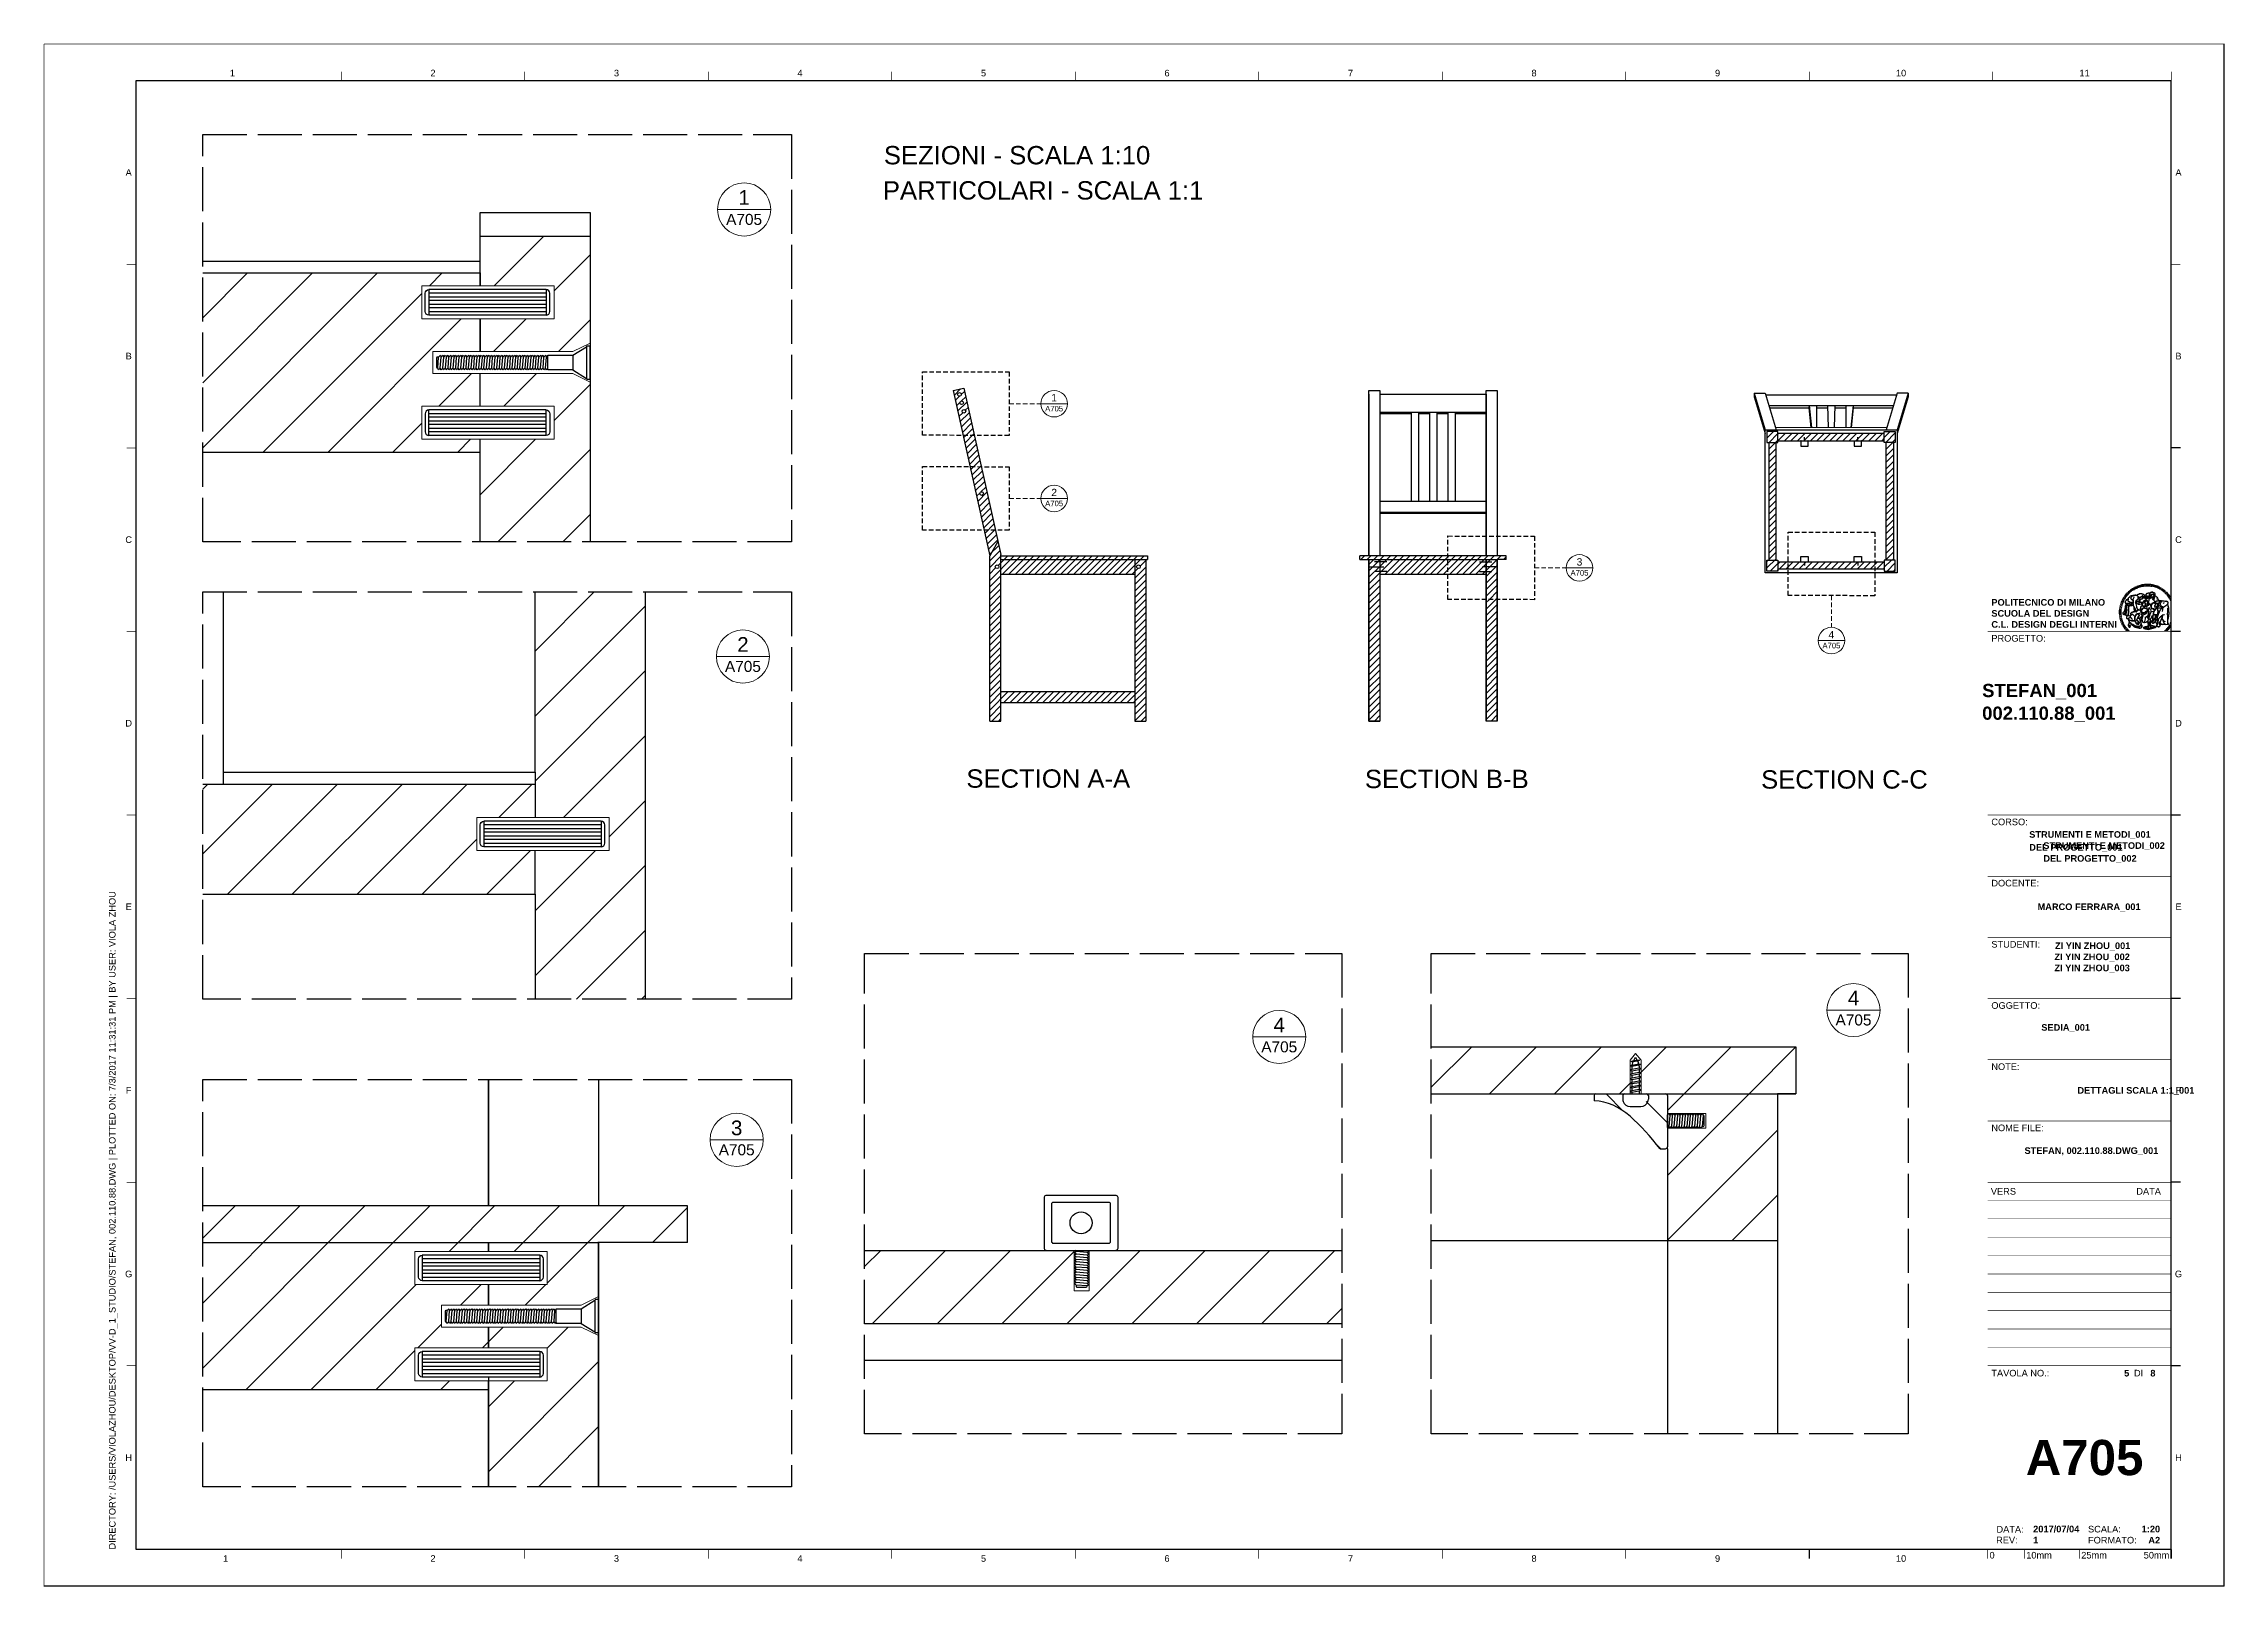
# Paper-space layout 'A705' of a CAD drawing. Header units: inches, sheet in millimetres. Extents: x 0 to 594, y 0 to 420.
# The model-space entities are those that its viewports show. They can reach past a viewport. Long polylines and large blocks are cut down to what shows.
import ezdxf
from ezdxf.enums import TextEntityAlignment as Align

# ---------------------------------------------------------------- set-up
doc = ezdxf.new("R2010")
doc.units = ezdxf.units.IN
doc.header["$MEASUREMENT"] = 0
doc.set_wipeout_variables(frame=1)
for name, pattern in [('ACAD_ISO02W100', [15, 12, -3]), ('CONTINUA', [0]), ('DASHED2', [0.375, 0.25, -0.125])]:
    doc.linetypes.add(name, pattern=pattern)
doc.layers.get('0').update_dxf_attribs({"lineweight": 30})
for name, color, linetype, lineweight in [('A-ANNO-SYMB', 3, 'Continuous', 18), ('BORDO', 1, 'Continuous', 30), ('CORNICE', 7, 'Continuous', 18), ('MARCATURA', 111, 'Continuous', 20), ('RETINI', 2, 'Continuous', 20), ('Viti', 4, 'Continuous', 25)]:
    doc.layers.add(name, color=color, linetype=linetype, lineweight=lineweight)
for name, color, linetype in [('G-ANNO-LOGO', 3, 'Continuous'), ('G-ANNO-TEXT', 3, 'Continuous'), ('G-ANNO-TTLB', 3, 'Continuous')]:
    doc.layers.add(name, color=color, linetype=linetype)
doc.layers.add('G-ANNO-NPLT', color=210, linetype='Continuous', plot=False)
doc.layers.get('CORNICE').off()
doc.styles.add('ARIAL', font='Arial.ttf')
doc.styles.add('ARIAL-BOLD', font='Arial Bold.ttf')
doc.styles.add('E-ARIAL', font='Arial.ttf')
doc.styles.get("Standard").update_dxf_attribs({"font": 'Arial.ttf'})
pattern_1 = [(45, (164.1227, 176.6633), (-0.8838835, 0.8838835), [])]

psp = doc.layouts.new('A705')

# ---------------------------------------------------------------- texts
at = {"layer": 'A-ANNO-SYMB', "linetype": 'Continuous'}
for tag, text, height, p in [('1', 'A301', 4, (190.82, 380.17)), ('A705', 'A', 3, (190.82, 373.7)), ('2', 'A301', 4, (190.5, 258.43)), ('A705', 'A', 3, (190.5, 251.95)), ('4', 'A301', 4, (493.09, 162.13)), ('4', 'A301', 4, (336.63, 154.81)), ('A705', 'A', 3, (493.09, 155.66)), ('A705', 'A', 3, (336.63, 148.34)), ('3', 'A301', 4, (188.8, 126.77)), ('A705', 'A', 3, (188.8, 120.3))]:
    psp.add_attdef(tag, text=text, height=height, dxfattribs=at).set_placement(p, align=Align.TOP_CENTER)
at = {"layer": 'G-ANNO-TEXT', "style": 'ARIAL'}
for s, p in [('1', (51.4, 412.05)), ('2', (106.05, 412.05)), ('3', (156.05, 412.05)), ('4', (206.05, 412.05)), ('5', (256.05, 412.05)), ('6', (306.05, 412.05)), ('7', (356.05, 412.05)), ('8', (406.05, 412.05)), ('9', (456.05, 412.05)), ('10', (506.05, 412.05)), ('11', (556.05, 412.05)), ('A', (23.14, 384.98)), ('A', (581.64, 384.98)), ('B', (23.14, 334.98)), ('B', (581.64, 334.98)), ('C', (23.14, 284.98)), ('C', (581.64, 284.98)), ('D', (23.14, 234.98)), ('D', (581.64, 234.98)), ('E', (23.14, 184.98)), ('E', (581.64, 184.98)), ('F', (23.14, 134.98)), ('F', (581.64, 134.98)), ('G', (23.14, 84.98)), ('G', (581.64, 84.98)), ('H', (23.14, 34.98)), ('H', (581.64, 34.98)), ('1', (49.55, 7.49)), ('2', (106.05, 7.49)), ('3', (156.05, 7.49)), ('4', (206.05, 7.49)), ('5', (256.05, 7.49)), ('6', (306.05, 7.49)), ('7', (356.05, 7.49)), ('8', (406.05, 7.49)), ('9', (456.05, 7.49)), ('10', (506.05, 7.49))]:
    psp.add_text(s, height=1.8, dxfattribs=at).set_placement(p, align=Align.MIDDLE_CENTER)
at = {"layer": 'G-ANNO-TEXT', "linetype": 'CONTINUA', "ltscale": 0.02, "style": 'ARIAL'}
for s, p in [('SEZIONI - SCALA 1:10', (228.9, 387.19)), ('PARTICOLARI - SCALA 1:1', (228.63, 377.61))]:
    psp.add_text(s, height=5, dxfattribs=at).set_placement(p)
at = {"layer": 'G-ANNO-TEXT', "style": 'ARIAL'}
for s, p in [('PROGETTO:', (530.65, 259)), ('CORSO:', (530.65, 209)), ('DOCENTE:', (530.65, 192.33)), ('STUDENTI:', (530.65, 175.67)), ('OGGETTO:', (530.65, 159)), ('NOTE:', (530.65, 142.33)), ('NOME FILE:', (530.65, 125.67)), ('TAVOLA NO.:', (530.65, 58.87))]:
    psp.add_text(s, height=1.8, dxfattribs=at).set_placement(p, align=Align.TOP_LEFT)
for s, p in [('VERS', (530.52, 107.48)), ('DI', (569.51, 57.97)), ('REV:', (531.95, 12.52)), ('DATA:', (532.05, 15.43)), ('SCALA:', (556.99, 15.48)), ('FORMATO:', (556.99, 12.48))]:
    psp.add_text(s, height=1.8, dxfattribs=at).set_placement(p, align=Align.MIDDLE_LEFT)
at = {"layer": 'G-ANNO-TEXT'}
for s, style, p in [('DATA', 'ARIAL', (576.85, 107.48)), ('A2', 'ARIAL-BOLD', (576.64, 12.48))]:
    psp.add_text(s, height=1.8, dxfattribs=dict(at, style=style)).set_placement(p, align=Align.MIDDLE_RIGHT)
at = {"layer": 'G-ANNO-TEXT', "char_height": 5, "attachment_point": 1, "style": 'ARIAL'}
for s, insert in [('{\\fArial|b0|i0|c0|p0;SECTION A-A}', (251.38, 222.41)), ('{\\fArial|b0|i0|c0|p0;SECTION B-B}', (359.97, 222.3)), ('{\\fArial|b0|i0|c0|p0;SECTION C-C}', (467.92, 222.17))]:
    psp.add_mtext_dynamic_manual_height_columns(s, width=44.9902, gutter_width=2.5, heights=[0], dxfattribs=dict(at, insert=insert))
at = {"layer": 'G-ANNO-TEXT', "insert": (17.76, 9.93), "char_height": 1.8, "attachment_point": 1, "rotation": 90, "style": 'ARIAL'}
psp.add_mtext_dynamic_manual_height_columns('DIRECTORY: /USERS/VIOLAZHOU/DESKTOP/VV-D_1_STUDIO/STEFAN, 002.110.88.DWG | PLOTTED ON: 7/3/2017 11:31:31 PM | BY USER: VIOLA ZHOU', width=412.209, gutter_width=9, heights=[0], dxfattribs=at)
at = {"layer": 'G-ANNO-TEXT', "style": 'ARIAL-BOLD'}
for tag, p, s, height in [('STEFAN_001', (528.15, 242.09), 'PROJECT_TITLE', 3.6), ('002.110.88_001', (528.15, 235.91), 'PROJECT_TITLE', 3.6), ('ZI YIN ZHOU_001', (547.99, 173.47), 'STUDENT 1', 1.8), ('ZI YIN ZHOU_002', (547.84, 170.45), 'STUDENT 2', 1.8), ('ZI YIN ZHOU_003', (547.84, 167.43), 'STUDENT 3', 1.8), ('SEDIA_001', (544.26, 151.22), 'DRAWING_TITLE', 1.8), ('DETTAGLI SCALA 1:1_001', (554.12, 134.08), '-', 1.8), ('STEFAN, 002.110.88.DWG_001', (539.68, 117.67), 'STEFAN, 002.110.88.dwg', 1.8)]:
    psp.add_attdef(tag, p, s, height=height, dxfattribs=at)
at = {"layer": 'G-ANNO-TEXT', "style": 'ARIAL-BOLD', "flags": 2}
for tag, p, s in [('STRUMENTI E METODI_001', (540.97, 203.78), 'STRUMENTI E METODI'), ('DEL PROGETTO_001', (540.97, 200.28), 'STRUMENTI E METODI'), ('STRUMENTI E METODI_002', (544.81, 200.76), 'DEL PROGETTO'), ('DEL PROGETTO_002', (544.81, 197.26), 'DEL PROGETTO'), ('MARCO FERRARA_001', (543.24, 184.09), 'MARCO FERRARA')]:
    psp.add_attdef(tag, p, s, height=1.8, dxfattribs=at)
at = {"layer": 'G-ANNO-TEXT', "style": 'ARIAL-BOLD'}
for tag, text, p in [('5', '000', (568.23, 57.96)), ('1:20', '1:0000', (576.64, 15.51))]:
    psp.add_attdef(tag, text=text, height=1.8, dxfattribs=at).set_placement(p, align=Align.MIDDLE_RIGHT)
for tag, text, p in [('8', '999', (573.97, 57.96)), ('2017/07/04', '2017/05/08', (542.04, 15.51)), ('1', 'A', (542.04, 12.49))]:
    psp.add_attdef(tag, text=text, height=1.8, dxfattribs=at).set_placement(p, align=Align.MIDDLE_LEFT)
psp.add_attdef('A705', text='A701', height=9.6, dxfattribs=at).set_placement((556.05, 34.98), align=Align.MIDDLE_CENTER)

msp = doc.modelspace()

# ---------------------------------------------------------------- texts
at = {"layer": 'A-ANNO-SYMB', "linetype": 'Continuous'}
for tag, text, height, p in [('1', 'A301', 2, (821.276, 315.254)), ('A705', 'A', 1.5, (821.276, 312.017)), ('2', 'A301', 2, (821.276, 289.44)), ('A705', 'A', 1.5, (821.276, 286.203)), ('3', 'A301', 2, (964.412, 270.526)), ('A705', 'A', 1.5, (964.412, 267.289)), ('4', 'A301', 2, (1033.054, 250.725)), ('A705', 'A', 1.5, (1033.054, 247.488))]:
    msp.add_attdef(tag, text=text, height=height, dxfattribs=at).set_placement(p, align=Align.TOP_CENTER)

# ---------------------------------------------------------------- blocks, each defined once
blk = doc.blocks.new('logoPolimi')
for p, q in [((-1.49, 1.84), (-1.36, 1.68)), ((-1.41, 1.91), (-1.28, 1.74)), ((-1.32, 1.97), (-1.2, 1.8)), ((-1.22, 2.03), (-1.11, 1.85)), ((-1.13, 2.09), (-1.03, 1.9)), ((-1.03, 2.14), (-0.94, 1.95)), ((-0.93, 2.18), (-0.84, 1.99)), ((-0.83, 2.22), (-0.75, 2.03)), ((-0.72, 2.26), (-0.66, 2.06)), ((-0.61, 2.29), (-0.56, 2.09)), ((-0.51, 2.32), (-0.46, 2.11)), ((-0.4, 2.34), (-0.36, 2.13)), ((-0.29, 2.35), (-0.26, 2.14)), ((-0.18, 2.36), (-0.16, 2.15)), ((-0.07, 2.37), (-0.06, 2.16)), ((0.04, 2.37), (0.04, 2.16)), ((0.15, 2.36), (0.14, 2.16)), ((0.26, 2.36), (0.24, 2.15)), ((0.37, 2.34), (0.34, 2.13)), ((0.48, 2.32), (0.44, 2.12)), ((0.59, 2.3), (0.54, 2.09)), ((0.69, 2.27), (0.63, 2.07)), ((0.8, 2.23), (0.73, 2.03)), ((0.9, 2.19), (0.82, 2)), ((1, 2.15), (0.91, 1.96)), ((1.1, 2.1), (1, 1.91)), ((1.2, 2.04), (1.09, 1.86)), ((1.29, 1.99), (1.18, 1.81)), ((1.38, 1.92), (1.26, 1.75)), ((1.47, 1.86), (1.34, 1.69)), ((-2.37, 0.12), (-2.16, 0.11)), ((-2.37, 0.01), (-2.16, 0.01)), ((-2.36, 0.23), (-2.15, 0.21)), ((-2.35, 0.34), (-2.14, 0.31)), ((-2.33, 0.45), (-2.12, 0.41)), ((-2.3, 0.55), (-2.1, 0.51)), ((-2.28, 0.66), (-2.07, 0.6)), ((-2.24, 0.77), (-2.04, 0.7)), ((-2.2, 0.87), (-2.01, 0.79)), ((-2.16, 0.97), (-1.97, 0.89)), ((-2.11, 1.07), (-1.93, 0.98)), ((-2.06, 1.17), (-1.88, 1.07)), ((-2.01, 1.26), (-1.83, 1.15)), ((-1.94, 1.36), (-1.77, 1.24)), ((-1.88, 1.45), (-1.71, 1.32)), ((-1.84, 0.03), (-1.82, 0.35)), ((-1.81, 1.53), (-1.65, 1.4)), ((-1.74, 1.61), (-1.58, 1.47)), ((-1.73, 0.59), (-1.73, 0.59)), ((-1.73, 0.59), (-1.73, 0.59)), ((-1.66, 1.69), (-1.51, 1.54)), ((-1.65, 0.57), (-1.65, 0.57)), ((-1.59, 1.12), (-1.59, 1.12)), ((-1.58, 1.77), (-1.44, 1.61)), ((-1.51, 0.55), (-1.51, 0.55)), ((-1.51, 0.55), (-1.51, 0.55)), ((-1.31, 0.79), (-1.21, 0.75)), ((-1.21, 0.75), (-1.31, 0.79)), ((-1.21, 0.75), (-1.31, 0.79)), ((-1.21, 0.75), (-1.21, 0.75)), ((-1.21, 0.75), (-1.21, 0.75)), ((-1.19, 0.76), (-1.19, 0.76)), ((-1.19, 0.76), (-1.19, 0.76)), ((-1.17, 0.99), (-1.18, 0.99)), ((-1.18, 0.99), (-1.17, 0.99)), ((-1.16, 0.57), (-1.16, 0.57)), ((-1.16, 0.57), (-1.16, 0.57)), ((-1.1, 0.01), (-0.99, 0.06)), ((-0.99, 0.06), (-1.1, 0.01)), ((-0.99, 0.06), (-1.1, 0.01)), ((-0.99, 0.06), (-0.99, 0.06)), ((-0.99, 0.06), (-0.99, 0.06)), ((-0.97, 0.79), (-0.98, 0.79)), ((-0.89, 0.84), (-0.97, 0.79)), ((-0.97, 0.79), (-0.89, 0.84)), ((-0.96, 1.41), (-0.96, 1.41)), ((-0.96, 1.41), (-0.96, 1.41)), ((-0.89, 0.84), (-0.82, 0.87)), ((-0.82, 0.87), (-0.89, 0.84)), ((-0.89, 0.84), (-0.82, 0.87)), ((-0.88, 0.83), (-0.89, 0.84)), ((-0.85, 1.39), (-0.85, 1.39)), ((-0.85, 1.39), (-0.85, 1.39)), ((-0.84, 0.14), (-0.84, 0.14)), ((-0.77, 1.08), (-0.78, 1.08)), ((-0.78, 1.08), (-0.77, 1.08)), ((-0.61, 1.12), (-0.77, 1.08)), ((-0.77, 1.08), (-0.61, 1.12)), ((-0.77, 1.08), (-0.61, 1.12)), ((-0.75, 1.3), (-0.76, 1.29)), ((-0.76, 1.29), (-0.75, 1.3)), ((-0.65, 0.99), (-0.7, 0.96)), ((-0.69, 0.18), (-0.68, 0.18)), ((-0.66, 0.93), (-0.66, 0.93)), ((-0.66, 0.93), (-0.64, 0.93)), ((-0.66, 0.93), (-0.66, 0.93)), ((-0.66, 0.93), (-0.66, 0.93)), ((-0.63, 1.01), (-0.63, 1.01)), ((-0.63, 1.01), (-0.62, 1.01)), ((-0.63, 0.66), (-0.63, 0.66)), ((-0.6, 1.12), (-0.61, 1.12)), ((-0.61, 1.12), (-0.6, 1.12)), ((-0.61, 1.12), (-0.6, 1.12)), ((-0.61, 0.86), (-0.57, 0.85)), ((-0.57, 0.85), (-0.61, 0.86)), ((-0.61, 0.86), (-0.57, 0.85)), ((-0.53, 1.08), (-0.6, 1.12)), ((-0.6, 1.12), (-0.6, 1.11)), ((-0.6, 1.12), (-0.53, 1.08)), ((-0.57, 0.8), (-0.59, 0.8)), ((-0.57, 0.85), (-0.53, 0.84)), ((-0.57, 0.85), (-0.57, 0.85)), ((-0.57, 0.85), (-0.57, 0.85)), ((-0.57, 0.85), (-0.53, 0.84)), ((-0.56, 0.29), (-0.49, 0.48)), ((-0.56, 0.14), (-0.56, 0.29)), ((-0.5, 0.11), (-0.56, 0.14)), ((-0.53, 0.84), (-0.51, 0.84)), ((-0.53, 0.84), (-0.51, 0.84)), ((-0.53, 0.84), (-0.53, 0.84)), ((-0.51, 0.11), (-0.51, 0.11)), ((-0.51, 0.11), (-0.51, 0.11)), ((-0.34, 0.33), (-0.5, 0.11)), ((-0.49, 0.48), (-0.41, 0.55)), ((-0.42, 0.8), (-0.47, 0.79)), ((-0.42, 0.8), (-0.47, 0.79)), ((-0.47, 0.79), (-0.45, 0.76)), ((-0.47, 0.79), (-0.45, 0.76)), ((-0.45, 1.14), (-0.42, 1.11)), ((-0.42, 1.26), (-0.36, 1.22)), ((-0.41, 0.55), (-0.34, 0.49)), ((-0.4, 1.37), (-0.38, 1.38)), ((-0.39, 1.37), (-0.4, 1.37)), ((-0.35, 1.33), (-0.4, 1.37)), ((-0.39, 1.24), (-0.4, 1.23)), ((-0.38, 1.14), (-0.38, 1.14)), ((-0.34, 0.49), (-0.09, 0.48)), ((-0.16, 0.32), (-0.34, 0.33)), ((-0.14, 0.32), (-0.31, 0.34)), ((-0.28, 1.3), (-0.29, 1.3)), ((-0.28, 1.3), (-0.28, 1.3)), ((-0.16, 1.24), (-0.16, 1.25)), ((-0.16, 1.25), (-0.16, 1.25)), ((-0.16, 0.49), (-0.14, 0.64)), ((-0.06, 0.27), (-0.16, 0.32)), ((-0.1, 0.88), (-0.09, 0.87)), ((-0.08, 1.37), (-0.08, 1.38)), ((-0.08, 1.23), (-0.05, 1.21)), ((-0.05, 1.21), (-0.08, 1.23)), ((-0.08, 1.23), (-0.05, 1.21)), ((-0.03, 0.26), (-0.06, 0.27)), ((-0.05, 1.21), (-0.04, 1.21)), ((-0.04, 1.21), (-0.05, 1.21)), ((-0.04, 1.21), (-0.04, 1.21)), ((-0.04, 1.21), (-0.04, 1.21)), ((-0.04, 0.48), (-0.03, 0.26)), ((0.03, 1.15), (0.03, 1.15)), ((0.03, 0.66), (0.03, 0.67)), ((0.07, 0.58), (0.07, 0.57)), ((0.1, 1.18), (0.1, 1.18)), ((0.1, 0.84), (0.1, 0.84)), ((0.13, 1.32), (0.17, 1.19)), ((0.14, 0.71), (0.34, 0.65)), ((0.31, 0.56), (0.17, 0.63)), ((0.27, 1.61), (0.27, 1.61)), ((0.27, 1.61), (0.27, 1.61)), ((0.27, 1.61), (0.27, 1.61)), ((0.29, 1.29), (0.29, 1.29)), ((0.29, 1.29), (0.29, 1.29)), ((0.29, 1.29), (0.29, 1.29)), ((0.29, 1.29), (0.29, 1.29)), ((0.33, 0.49), (0.34, 0.49)), ((0.33, 0.03), (0.35, 0.03)), ((0.33, 0.03), (0.35, 0.03)), ((0.34, 0.65), (0.34, 0.64)), ((0.35, 0.03), (0.57, 0.06)), ((0.35, 0.03), (0.57, 0.06)), ((0.35, 0.03), (0.35, 0.03)), ((0.35, 0.03), (0.35, 0.03)), ((0.38, 1.36), (0.37, 1.35)), ((0.38, 0.34), (0.37, 0.34)), ((0.38, 0.34), (0.38, 0.34)), ((0.43, 0.67), (0.39, 0.64)), ((0.49, 1.05), (0.51, 1.13)), ((0.51, 1.13), (0.49, 1.05)), ((0.49, 1.05), (0.51, 1.13)), ((0.51, 1.31), (0.5, 1.29)), ((0.51, 1.13), (0.52, 1.23)), ((0.52, 1.23), (0.51, 1.23)), ((0.51, 1.23), (0.52, 1.23)), ((0.52, 1.23), (0.51, 1.13)), ((0.51, 1.13), (0.52, 1.23)), ((0.52, 1.24), (0.6, 1.37)), ((0.52, 1.23), (0.6, 1.36)), ((0.6, 1.36), (0.52, 1.23)), ((0.52, 1.23), (0.52, 1.23)), ((0.52, 1.23), (0.52, 1.24)), ((0.52, 1.23), (0.52, 1.23)), ((0.55, 1.07), (0.53, 1.06)), ((0.53, 1.04), (0.53, 1.06)), ((0.53, 1.05), (0.53, 1.04)), ((0.54, 0.3), (0.63, 0.32)), ((0.54, -0.08), (0.61, 0.06)), ((0.61, 0.06), (0.54, -0.08)), ((0.54, -0.08), (0.61, 0.06)), ((0.56, 0.19), (0.59, 0.21)), ((0.57, 1.07), (0.57, 1.07)), ((0.57, 1.07), (0.57, 1.07)), ((0.57, 1.07), (0.57, 1.07)), ((0.57, 1.07), (0.57, 1.07)), ((0.57, 1.07), (0.57, 1.07)), ((0.57, 1.07), (0.57, 1.07)), ((0.57, 1.07), (0.57, 1.07)), ((0.58, 0.3), (0.59, 0.29)), ((0.59, 0.78), (0.59, 0.79)), ((0.59, 0.79), (0.59, 0.79)), ((0.59, 0.79), (0.59, 0.79)), ((0.59, 0.79), (0.59, 0.78)), ((0.61, 0.06), (0.6, 0.07)), ((0.6, 0.07), (0.61, 0.06)), ((0.61, 0.06), (0.61, 0.07)), ((0.62, 0.21), (0.65, 0.22)), ((0.64, 1.37), (0.65, 1.37)), ((0.69, 0.86), (0.68, 0.86)), ((0.68, 0.86), (0.69, 0.86)), ((0.68, 0.76), (0.68, 0.76)), ((0.76, 0.26), (0.76, 0.26)), ((0.82, 0.35), (0.84, 0.36)), ((0.82, 0.35), (0.82, 0.35)), ((0.84, 0.36), (0.84, 0.37)), ((0.85, 0.34), (1.05, 0.35)), ((0.93, 1.05), (0.93, 1.05)), ((0.93, 1.05), (0.93, 1.05)), ((0.93, 1.05), (0.93, 1.04)), ((0.93, 1.05), (0.93, 1.05)), ((0.97, 0.66), (0.96, 0.66)), ((1.01, 0.97), (0.98, 0.96)), ((1.17, 0.96), (1.17, 0.95)), ((1.17, 0.95), (1.17, 0.95)), ((1.34, 0.37), (1.26, 0.04)), ((1.27, 0.37), (1.27, 0.38)), ((1.28, 0.95), (1.28, 0.95)), ((1.37, 0.73), (1.46, 0.81)), ((1.41, 0.4), (1.41, 0.41)), ((1.56, 1.79), (1.42, 1.63)), ((1.64, 1.71), (1.49, 1.56)), ((1.49, 0.9), (1.57, 0.92)), ((1.72, 1.63), (1.56, 1.49)), ((1.67, 0.6), (1.57, 0.53)), ((1.79, 1.55), (1.63, 1.41)), ((1.86, 1.47), (1.7, 1.34)), ((1.93, 1.38), (1.76, 1.26)), ((1.99, 1.29), (1.81, 1.17)), ((2.05, 1.19), (1.87, 1.09)), ((2.1, 1.1), (1.92, 1)), ((2.15, 1), (1.96, 0.91)), ((2.19, 0.9), (2, 0.82)), ((2.23, 0.79), (2.04, 0.72)), ((2.27, 0.69), (2.07, 0.63)), ((2.3, 0.58), (2.09, 0.53)), ((2.32, 0.47), (2.12, 0.43)), ((2.34, 0.37), (2.13, 0.33)), ((2.36, 0.26), (2.15, 0.23)), ((2.37, 0.15), (2.16, 0.13)), ((2.37, 0.04), (2.16, 0.03)), ((-2.37, -0.1), (-2.16, -0.09)), ((-2.36, -0.21), (-2.15, -0.19)), ((-2.35, -0.32), (-2.14, -0.29)), ((-2.33, -0.43), (-2.12, -0.39)), ((-2.31, -0.54), (-2.1, -0.49)), ((-2.28, -0.65), (-2.08, -0.59)), ((-2.25, -0.75), (-2.05, -0.69)), ((-2.21, -0.86), (-2.02, -0.78)), ((-2.17, -0.96), (-1.98, -0.87)), ((-2.12, -1.06), (-1.93, -0.96)), ((-2.07, -1.16), (-1.89, -1.05)), ((-2.04, -0.15), (-1.97, -0.2)), ((-2.01, -1.25), (-1.84, -1.14)), ((-1.95, -1.34), (-1.78, -1.22)), ((-1.89, -1.43), (-1.72, -1.31)), ((-1.82, -1.52), (-1.66, -1.38)), ((-1.75, -1.6), (-1.59, -1.46)), ((-1.67, -1.68), (-1.52, -1.53)), ((-1.58, -0.12), (-1.6, -0.18)), ((-1.6, -0.18), (-1.58, -0.28)), ((-1.57, -0.54), (-1.59, -0.54)), ((-1.59, -0.54), (-1.59, -0.54)), ((-1.59, -1.76), (-1.45, -1.6)), ((-1.56, -0.32), (-1.56, -0.31)), ((-1.56, -0.31), (-1.56, -0.31)), ((-1.53, -0.65), (-1.53, -0.65)), ((-1.53, -0.65), (-1.53, -0.65)), ((-1.51, -1.83), (-1.37, -1.67)), ((-1.48, -0.86), (-1.48, -0.85)), ((-1.42, -0.37), (-1.42, -0.37)), ((-1.42, -1.9), (-1.29, -1.73)), ((-1.38, -0.46), (-1.38, -0.46)), ((-1.33, -1.96), (-1.21, -1.79)), ((-1.31, -0.24), (-1.31, -0.23)), ((-1.31, -0.23), (-1.31, -0.24)), ((-1.23, -0.19), (-1.23, -0.19)), ((-1.23, -0.19), (-1.23, -0.19)), ((-1.23, -0.19), (-1.23, -0.19)), ((-1.23, -0.19), (-1.23, -0.19)), ((-1.01, -0.39), (-1.02, -0.39)), ((-1.02, -0.39), (-1.01, -0.39)), ((-1.02, -0.7), (-1.02, -0.7)), ((-1.02, -0.7), (-1.02, -0.7)), ((-1.02, -0.7), (-1.02, -0.7)), ((-0.79, -0.51), (-0.83, -0.58)), ((-0.83, -0.58), (-0.79, -0.51)), ((-0.83, -0.58), (-0.79, -0.51)), ((-0.78, -1.05), (-0.83, -0.94)), ((-0.83, -0.94), (-0.78, -1.05)), ((-0.83, -0.94), (-0.83, -0.94)), ((-0.83, -0.94), (-0.78, -1.05)), ((-0.82, -1.23), (-0.82, -1.23)), ((-0.82, -1.23), (-0.77, -1.23)), ((-0.77, -1.23), (-0.82, -1.23)), ((-0.82, -1.23), (-0.82, -1.23)), ((-0.77, -1.23), (-0.82, -1.23)), ((-0.75, -0.96), (-0.8, -0.89)), ((-0.8, -0.89), (-0.79, -0.92)), ((-0.79, -0.92), (-0.8, -0.89)), ((-0.8, -0.89), (-0.75, -0.96)), ((-0.79, -0.92), (-0.8, -0.89)), ((-0.8, -0.89), (-0.8, -0.89)), ((-0.8, -0.89), (-0.75, -0.96)), ((-0.79, -0.92), (-0.78, -0.95)), ((-0.78, -0.95), (-0.79, -0.92)), ((-0.78, -0.95), (-0.79, -0.92)), ((-0.77, -0.49), (-0.78, -0.48)), ((-0.78, -0.48), (-0.77, -0.49)), ((-0.78, -0.95), (-0.76, -1)), ((-0.76, -1), (-0.78, -0.95)), ((-0.76, -1), (-0.78, -0.95)), ((-0.71, -0.89), (-0.75, -0.87)), ((-0.75, -0.87), (-0.71, -0.89)), ((-0.75, -0.87), (-0.71, -0.89)), ((-0.72, -1.01), (-0.75, -0.96)), ((-0.75, -0.96), (-0.72, -1.01)), ((-0.75, -0.96), (-0.72, -1.01)), ((-0.64, -0.93), (-0.71, -0.89)), ((-0.71, -0.89), (-0.64, -0.93)), ((-0.71, -0.89), (-0.64, -0.93)), ((-0.66, -0.53), (-0.66, -0.53)), ((-0.66, -0.53), (-0.66, -0.53)), ((-0.66, -0.53), (-0.66, -0.53)), ((-0.39, -0.81), (-0.51, -0.69)), ((-0.51, -1.04), (-0.5, -1.04)), ((-0.48, -0.42), (-0.48, -0.42)), ((-0.48, -0.42), (-0.48, -0.42)), ((-0.48, -0.42), (-0.48, -0.42)), ((-0.41, -0.51), (-0.41, -0.51)), ((-0.38, -0.05), (-0.39, -0.12)), ((-0.39, -0.12), (-0.37, -0.1)), ((-0.35, -0.14), (-0.37, -0.08)), ((-0.37, -0.09), (-0.37, -0.09)), ((-0.33, -0.12), (-0.35, -0.14)), ((-0.32, -0.14), (-0.35, -0.14)), ((-0.35, -0.18), (-0.34, -0.22)), ((-0.34, -0.08), (-0.29, -0.16)), ((-0.34, -0.22), (-0.34, -0.22)), ((-0.27, -0.17), (-0.32, -0.14)), ((-0.25, -0.91), (-0.26, -0.9)), ((-0.26, -1.29), (0.1, -1.2)), ((0.1, -1.2), (-0.26, -1.29)), ((0.08, -1.4), (-0.26, -1.29)), ((-0.26, -1.29), (0.08, -1.4)), ((-0.26, -1.38), (-0.26, -1.29)), ((-0.26, -1.29), (-0.26, -1.29)), ((-0.26, -1.29), (-0.26, -1.38)), ((-0.26, -1.29), (0.08, -1.4)), ((-0.26, -1.29), (-0.26, -1.29)), ((0.08, -1.49), (-0.26, -1.38)), ((-0.26, -1.38), (0.09, -1.49)), ((-0.14, -0.15), (-0.16, -0.13)), ((-0.11, -0.04), (-0.12, -0.05)), ((-0.04, -0.41), (-0.01, -0.44)), ((-0.01, -0.44), (-0.04, -0.41)), ((-0.04, -0.41), (-0.01, -0.44)), ((0.07, -0.84), (0.07, -0.84)), ((0.07, -0.84), (0.07, -0.84)), ((0.1, -1.2), (0.08, -1.32)), ((0.08, -1.32), (0.13, -1.2)), ((0.08, -1.4), (0.72, -1.22)), ((0.72, -1.22), (0.08, -1.4)), ((0.08, -1.4), (0.72, -1.22)), ((0.72, -1.31), (0.08, -1.49)), ((0.08, -1.44), (0.08, -1.4)), ((0.08, -1.4), (0.08, -1.44)), ((0.08, -1.4), (0.08, -1.49)), ((0.08, -1.49), (0.08, -1.44)), ((0.08, -1.44), (0.08, -1.44)), ((0.08, -1.44), (0.08, -1.45)), ((0.08, -1.45), (0.08, -1.46)), ((0.08, -1.46), (0.08, -1.49)), ((0.1, -1.01), (0.09, -0.86)), ((0.1, -1.01), (0.09, -0.86)), ((0.09, -1.49), (0.72, -1.31)), ((0.1, -1.2), (0.12, -1.04)), ((0.12, -1.04), (0.1, -1.2)), ((0.13, -1.2), (0.1, -1.2)), ((0.1, -1.2), (0.13, -1.2)), ((0.13, -1.2), (0.1, -1.2)), ((0.1, -1.2), (0.1, -1.2)), ((0.11, -0.44), (0.11, -0.44)), ((0.11, -0.44), (0.11, -0.44)), ((0.12, -0.21), (0.12, -0.21)), ((0.12, -0.21), (0.12, -0.21)), ((0.12, -0.21), (0.12, -0.21)), ((0.12, -0.21), (0.12, -0.21)), ((0.12, -0.21), (0.12, -0.21)), ((0.12, -0.21), (0.12, -0.21)), ((0.12, -0.21), (0.12, -0.21)), ((0.12, -0.21), (0.12, -0.21)), ((0.12, -0.21), (0.12, -0.21)), ((0.12, -0.21), (0.12, -0.21)), ((0.12, -0.21), (0.12, -0.21)), ((0.12, -0.21), (0.12, -0.21)), ((0.12, -0.21), (0.12, -0.21)), ((0.12, -0.56), (0.14, -0.53)), ((0.14, -0.53), (0.12, -0.56)), ((0.12, -0.56), (0.14, -0.53)), ((0.12, -1.04), (0.12, -1.04)), ((0.12, -1.04), (0.12, -1.04)), ((0.12, -1.04), (0.12, -1.04)), ((0.21, -0.99), (0.13, -1.2)), ((0.13, -1.2), (0.21, -0.99)), ((0.36, -1.14), (0.13, -1.2)), ((0.13, -1.2), (0.26, -1.17)), ((0.14, -0.53), (0.16, -0.49)), ((0.16, -0.49), (0.14, -0.53)), ((0.14, -0.53), (0.16, -0.49)), ((0.16, -0.49), (0.16, -0.49)), ((0.16, -0.49), (0.16, -0.49)), ((0.28, -1.19), (0.21, -0.99)), ((0.21, -0.99), (0.31, -1.27)), ((0.24, -0.17), (0.24, -0.16)), ((0.24, -0.16), (0.24, -0.17)), ((0.25, -0.84), (0.25, -0.88)), ((0.25, -0.88), (0.25, -0.84)), ((0.25, -0.88), (0.25, -0.84)), ((0.25, -0.88), (0.29, -1.17)), ((0.26, -0.88), (0.25, -0.88)), ((0.31, -1.27), (0.25, -0.88)), ((0.26, -1.17), (0.28, -1.16)), ((0.28, -1.16), (0.36, -1.14)), ((0.29, -1.17), (0.28, -1.19)), ((0.36, -1.14), (0.72, -1.22)), ((0.72, -1.22), (0.36, -1.14)), ((0.49, -0.31), (0.49, -0.31)), ((0.49, -0.31), (0.49, -0.31)), ((0.5, -0.27), (0.5, -0.27)), ((0.51, -0.27), (0.51, -0.27)), ((0.72, -0.81), (0.75, -0.89)), ((0.72, -1.22), (0.72, -1.31)), ((0.72, -1.31), (0.72, -1.22)), ((0.74, -0.23), (0.74, -0.23)), ((0.74, -0.23), (0.75, -0.24)), ((0.75, -0.23), (0.75, -0.23)), ((0.86, -0.25), (0.82, -0.34)), ((0.87, -0.22), (0.86, -0.23)), ((0.87, -0.22), (0.86, -0.25)), ((0.96, -0.58), (0.96, -0.57)), ((1.05, -1.05), (1.04, -1.05)), ((1.28, -2), (1.17, -1.82)), ((1.37, -1.93), (1.25, -1.76)), ((1.31, -0.27), (1.3, -0.26)), ((1.3, -0.26), (1.3, -0.26)), ((1.3, -0.26), (1.3, -0.26)), ((1.3, -0.26), (1.31, -0.27)), ((1.3, -0.26), (1.3, -0.26)), ((1.46, -1.87), (1.33, -1.7)), ((1.54, -1.8), (1.41, -1.64)), ((1.63, -1.72), (1.48, -1.57)), ((1.71, -1.65), (1.55, -1.5)), ((1.78, -1.57), (1.62, -1.43)), ((1.85, -1.48), (1.69, -1.35)), ((1.92, -1.39), (1.75, -1.27)), ((1.98, -1.3), (1.81, -1.19)), ((2.04, -1.21), (1.86, -1.1)), ((2.09, -1.11), (1.91, -1.01)), ((2.14, -1.01), (1.95, -0.92)), ((2.19, -0.91), (1.99, -0.83)), ((2.23, -0.81), (2.03, -0.74)), ((2.26, -0.7), (2.06, -0.64)), ((2.29, -0.6), (2.09, -0.55)), ((2.32, -0.49), (2.11, -0.45)), ((2.34, -0.38), (2.13, -0.35)), ((2.35, -0.27), (2.15, -0.25)), ((2.37, -0.08), (2.16, -0.07)), ((2.36, -0.16), (2.16, -0.15)), ((-1.24, -2.02), (-1.13, -1.84)), ((-1.14, -2.08), (-1.04, -1.89)), ((-1.04, -2.13), (-0.95, -1.94)), ((-0.94, -2.18), (-0.86, -1.98)), ((-0.84, -2.22), (-0.77, -2.02)), ((-0.74, -2.25), (-0.67, -2.05)), ((-0.63, -2.29), (-0.57, -2.08)), ((-0.52, -2.31), (-0.48, -2.11)), ((-0.42, -2.33), (-0.38, -2.13)), ((-0.31, -2.35), (-0.28, -2.14)), ((-0.2, -2.36), (-0.18, -2.15)), ((-0.09, -2.37), (-0.08, -2.16)), ((0.03, -2.37), (0.02, -2.16)), ((0.14, -2.37), (0.12, -2.16)), ((0.25, -2.36), (0.22, -2.15)), ((0.35, -2.34), (0.32, -2.14)), ((0.46, -2.32), (0.42, -2.12)), ((0.57, -2.3), (0.52, -2.1)), ((0.68, -2.27), (0.62, -2.07)), ((0.78, -2.24), (0.71, -2.04)), ((0.89, -2.2), (0.81, -2)), ((0.99, -2.15), (0.9, -1.96)), ((1.09, -2.11), (0.99, -1.92)), ((1.19, -2.05), (1.08, -1.87))]:
    blk.add_line(p, q)
for points in [[(-1.9, 0.12), (-1.94, 0.02), (-2.05, -0.09), (-2.05, -0.09)], [(-1.86, 0.38), (-1.86, 0.38), (-1.87, 0.19), (-1.9, 0.12)], [(-1.76, 0.6), (-1.76, 0.6), (-1.84, 0.57), (-1.86, 0.38)], [(-1.86, -0.04), (-1.84, 0.02), (-1.84, 0.03), (-1.84, 0.03)], [(-1.82, 0.78), (-1.83, 0.8), (-1.85, 0.86), (-1.83, 0.88)], [(-1.82, 0.78), (-1.83, 0.8), (-1.85, 0.86), (-1.83, 0.88)], [(-1.83, 0.88), (-1.81, 0.9), (-1.76, 0.96), (-1.76, 0.96)], [(-1.83, 0.88), (-1.81, 0.9), (-1.76, 0.96), (-1.76, 0.96)], [(-1.76, 0.6), (-1.83, 0.7), (-1.78, 0.74), (-1.78, 0.74)], [(-1.78, 0.74), (-1.79, 0.74), (-1.83, 0.7), (-1.76, 0.6)], [(-1.78, 0.74), (-1.8, 0.76), (-1.81, 0.78), (-1.82, 0.78)], [(-1.78, 0.74), (-1.8, 0.76), (-1.81, 0.78), (-1.82, 0.78)], [(-1.82, 0.35), (-1.81, 0.5), (-1.73, 0.59), (-1.73, 0.59)], [(-1.82, -0.19), (-1.73, -0.07), (-1.75, 0.14), (-1.75, 0.3)], [(-1.75, 0.33), (-1.75, 0.17), (-1.73, -0.05), (-1.8, -0.17)], [(-1.78, 0.74), (-1.75, 0.72), (-1.72, 0.69), (-1.68, 0.7)], [(-1.68, 0.7), (-1.72, 0.69), (-1.75, 0.72), (-1.78, 0.74)], [(-1.68, 0.7), (-1.72, 0.69), (-1.75, 0.72), (-1.78, 0.74)], [(-1.78, 0.74), (-1.78, 0.74), (-1.78, 0.74), (-1.78, 0.74)], [(-1.76, 0.96), (-1.68, 1.1), (-1.59, 1.12), (-1.59, 1.12)], [(-1.76, 0.96), (-1.68, 1.1), (-1.6, 1.12), (-1.6, 1.12)], [(-1.73, 0.59), (-1.74, 0.59), (-1.75, 0.6), (-1.76, 0.6)], [(-1.73, 0.59), (-1.74, 0.59), (-1.75, 0.6), (-1.76, 0.6)], [(-1.75, 0.3), (-1.76, 0.47), (-1.65, 0.57), (-1.65, 0.57)], [(-1.65, 0.57), (-1.65, 0.57), (-1.76, 0.5), (-1.75, 0.33)], [(-1.65, 0.57), (-1.68, 0.58), (-1.7, 0.58), (-1.73, 0.59)], [(-1.65, 0.57), (-1.68, 0.58), (-1.7, 0.58), (-1.73, 0.59)], [(-1.5, 0.71), (-1.53, 0.74), (-1.61, 0.71), (-1.68, 0.7)], [(-1.68, 0.7), (-1.61, 0.71), (-1.53, 0.73), (-1.5, 0.71)], [(-1.5, 0.71), (-1.53, 0.73), (-1.61, 0.71), (-1.68, 0.7)], [(-1.51, 0.55), (-1.56, 0.56), (-1.61, 0.56), (-1.65, 0.57)], [(-1.65, 0.57), (-1.61, 0.56), (-1.56, 0.56), (-1.51, 0.55)], [(-1.51, 0.55), (-1.56, 0.56), (-1.61, 0.56), (-1.65, 0.57)], [(-1.59, 1.12), (-1.6, 1.06), (-1.61, 0.99), (-1.61, 0.97)], [(-1.61, 0.97), (-1.61, 0.99), (-1.6, 1.06), (-1.59, 1.12)], [(-1.61, 0.97), (-1.61, 0.99), (-1.6, 1.06), (-1.59, 1.12)], [(-1.61, 0.97), (-1.61, 0.95), (-1.56, 0.88), (-1.54, 0.87)], [(-1.54, 0.87), (-1.56, 0.88), (-1.61, 0.95), (-1.61, 0.97)], [(-1.54, 0.87), (-1.56, 0.88), (-1.61, 0.96), (-1.61, 0.97)], [(-1.59, 1.12), (-1.59, 1.13), (-1.59, 1.15), (-1.58, 1.16)], [(-1.59, 1.12), (-1.59, 1.13), (-1.59, 1.15), (-1.58, 1.16)], [(-1.58, 1.16), (-1.57, 1.21), (-1.52, 1.23), (-1.49, 1.25)], [(-1.58, 1.16), (-1.57, 1.21), (-1.52, 1.23), (-1.49, 1.25)], [(-1.58, 0.36), (-1.58, 0.48), (-1.51, 0.55), (-1.51, 0.55)], [(-1.51, 0.55), (-1.51, 0.55), (-1.58, 0.48), (-1.58, 0.36)], [(-1.51, 0.55), (-1.51, 0.55), (-1.58, 0.48), (-1.58, 0.36)], [(-1.55, 0.04), (-1.55, 0.08), (-1.58, 0.25), (-1.58, 0.36)], [(-1.58, 0.36), (-1.58, 0.25), (-1.55, 0.08), (-1.55, 0.04)], [(-1.58, 0.36), (-1.58, 0.25), (-1.55, 0.08), (-1.55, 0.04)], [(-1.58, -0.12), (-1.57, -0.06), (-1.55, 0.02), (-1.55, 0.04)], [(-1.55, 0.04), (-1.55, 0.02), (-1.57, -0.06), (-1.58, -0.12)], [(-1.55, 0.04), (-1.55, 0.02), (-1.56, -0.04), (-1.57, -0.1)], [(-1.54, 0.87), (-1.52, 0.85), (-1.47, 0.83), (-1.44, 0.83)], [(-1.44, 0.83), (-1.47, 0.83), (-1.52, 0.85), (-1.54, 0.87)], [(-1.45, 0.83), (-1.47, 0.83), (-1.52, 0.85), (-1.54, 0.87)], [(-1.51, 0.55), (-1.33, 0.54), (-1.16, 0.57), (-1.16, 0.57)], [(-1.16, 0.57), (-1.16, 0.57), (-1.33, 0.54), (-1.51, 0.55)], [(-1.16, 0.57), (-1.16, 0.57), (-1.33, 0.54), (-1.51, 0.55)], [(-1.5, 0.71), (-1.46, 0.68), (-1.4, 0.62), (-1.33, 0.66)], [(-1.33, 0.66), (-1.4, 0.62), (-1.46, 0.68), (-1.5, 0.71)], [(-1.33, 0.66), (-1.4, 0.62), (-1.46, 0.68), (-1.5, 0.71)], [(-1.49, 1.25), (-1.46, 1.26), (-1.42, 1.33), (-1.39, 1.36)], [(-1.49, 1.25), (-1.46, 1.27), (-1.43, 1.34), (-1.39, 1.36)], [(-1.31, 0.79), (-1.33, 0.79), (-1.42, 0.83), (-1.45, 0.83)], [(-1.44, 0.83), (-1.42, 0.83), (-1.33, 0.79), (-1.31, 0.79)], [(-1.31, 0.79), (-1.33, 0.79), (-1.42, 0.83), (-1.44, 0.83)], [(-1.35, 1.1), (-1.4, 1.17), (-1.36, 1.23), (-1.29, 1.31)], [(-1.29, 1.31), (-1.36, 1.23), (-1.4, 1.17), (-1.35, 1.1)], [(-1.35, 1.1), (-1.4, 1.17), (-1.36, 1.23), (-1.29, 1.31)], [(-1.39, 1.36), (-1.35, 1.38), (-1.26, 1.4), (-1.19, 1.41)], [(-1.39, 1.36), (-1.35, 1.38), (-1.26, 1.4), (-1.19, 1.41)], [(-1.18, 0.99), (-1.24, 0.97), (-1.3, 1.03), (-1.35, 1.1)], [(-1.35, 1.1), (-1.3, 1.03), (-1.24, 0.97), (-1.18, 0.99)], [(-1.18, 1), (-1.24, 0.97), (-1.3, 1.03), (-1.35, 1.1)], [(-1.33, 0.66), (-1.28, 0.7), (-1.23, 0.73), (-1.21, 0.75)], [(-1.21, 0.75), (-1.23, 0.73), (-1.28, 0.7), (-1.33, 0.66)], [(-1.21, 0.75), (-1.23, 0.73), (-1.28, 0.7), (-1.33, 0.66)], [(-1.29, 1.31), (-1.22, 1.39), (-1.01, 1.41), (-0.96, 1.41)], [(-0.96, 1.41), (-1.01, 1.41), (-1.22, 1.39), (-1.29, 1.31)], [(-1.29, 1.31), (-1.22, 1.39), (-1.01, 1.41), (-0.96, 1.41)], [(-1.24, -0.02), (-1.21, -0.01), (-1.1, 0.01), (-1.1, 0.01)], [(-1.1, 0.01), (-1.1, 0.01), (-1.21, -0.01), (-1.24, -0.02)], [(-1.1, 0.01), (-1.1, 0.01), (-1.21, -0.01), (-1.24, -0.02)], [(-1.21, 0.75), (-1.2, 0.75), (-1.19, 0.76), (-1.19, 0.76)], [(-1.19, 0.76), (-1.19, 0.76), (-1.2, 0.75), (-1.21, 0.75)], [(-1.19, 0.76), (-1.19, 0.76), (-1.2, 0.76), (-1.21, 0.75)], [(-1.19, 1.41), (-1.11, 1.43), (-0.97, 1.41), (-0.97, 1.41)], [(-1.19, 1.41), (-1.12, 1.43), (-0.98, 1.41), (-0.98, 1.41)], [(-1.19, 0.76), (-1.19, 0.77), (-1.18, 0.78), (-1.18, 0.79)], [(-1.18, 0.79), (-1.18, 0.78), (-1.19, 0.77), (-1.19, 0.76)], [(-1.19, 0.76), (-1.19, 0.77), (-1.19, 0.78), (-1.18, 0.79)], [(-1.18, 0.68), (-1.18, 0.68), (-1.19, 0.71), (-1.19, 0.76)], [(-1.19, 0.76), (-1.19, 0.71), (-1.18, 0.68), (-1.18, 0.68)], [(-1.18, 0.68), (-1.18, 0.68), (-1.19, 0.71), (-1.19, 0.76)], [(-1.18, 0.97), (-1.18, 0.97), (-1.18, 0.98), (-1.17, 0.99)], [(-1.17, 0.99), (-1.18, 0.98), (-1.18, 0.97), (-1.18, 0.97)], [(-1.18, 0.97), (-1.18, 0.97), (-1.18, 0.98), (-1.17, 0.99)], [(-1.18, 0.79), (-1.17, 0.86), (-1.18, 0.95), (-1.18, 0.97)], [(-1.18, 0.97), (-1.18, 0.95), (-1.17, 0.86), (-1.18, 0.79)], [(-1.18, 0.79), (-1.17, 0.86), (-1.18, 0.95), (-1.18, 0.97)], [(-1.16, 0.57), (-1.17, 0.6), (-1.18, 0.64), (-1.18, 0.68)], [(-1.18, 0.68), (-1.18, 0.64), (-1.17, 0.6), (-1.16, 0.57)], [(-1.16, 0.57), (-1.17, 0.6), (-1.18, 0.64), (-1.18, 0.68)], [(-1.17, 0.99), (-1.17, 1.03), (-1.16, 1.09), (-1.14, 1.13)], [(-1.09, 0.42), (-1.1, 0.44), (-1.14, 0.48), (-1.16, 0.57)], [(-1.16, 0.57), (-1.14, 0.48), (-1.1, 0.44), (-1.09, 0.42)], [(-1.09, 0.42), (-1.1, 0.44), (-1.14, 0.48), (-1.16, 0.57)], [(-1.14, 1.13), (-1.12, 1.18), (-1.05, 1.31), (-1.05, 1.31)], [(-1.12, 0.46), (-1.12, 0.46), (-1.13, 0.38), (-1.11, 0.26)], [(-1.11, 0.26), (-1.08, 0.14), (-1.05, 0.03), (-1.05, 0.03)], [(-1.02, 0.32), (-1.02, 0.32), (-1.08, 0.4), (-1.09, 0.42)], [(-1.09, 0.42), (-1.08, 0.4), (-1.02, 0.32), (-1.02, 0.32)], [(-1.02, 0.32), (-1.02, 0.32), (-1.08, 0.4), (-1.09, 0.42)], [(-0.98, 0.2), (-0.98, 0.21), (-1.02, 0.32), (-1.02, 0.32)], [(-1.02, 0.32), (-1.02, 0.32), (-0.98, 0.21), (-0.98, 0.2)], [(-0.98, 0.2), (-0.98, 0.21), (-1.02, 0.32), (-1.02, 0.32)], [(-1.01, 0.12), (-1, 0.16), (-0.98, 0.19), (-0.98, 0.2)], [(-0.98, 0.2), (-0.98, 0.19), (-1, 0.16), (-1.01, 0.12)], [(-1.01, 0.12), (-1, 0.16), (-0.98, 0.19), (-0.98, 0.2)], [(-0.99, 0.06), (-1, 0.07), (-1.01, 0.1), (-1.01, 0.12)], [(-1.01, 0.12), (-1.01, 0.1), (-1, 0.07), (-0.99, 0.06)], [(-0.99, 0.06), (-1, 0.07), (-1.01, 0.1), (-1.01, 0.12)], [(-0.99, 0.06), (-0.99, 0.06), (-0.99, 0.06), (-0.98, 0.05)], [(-0.98, 0.05), (-0.99, 0.06), (-0.99, 0.06), (-0.99, 0.06)], [(-0.99, 0.05), (-0.99, 0.06), (-0.99, 0.06), (-0.99, 0.06)], [(-0.95, 0.02), (-0.96, 0.03), (-0.97, 0.04), (-0.99, 0.05)], [(-0.98, 1.41), (-0.98, 1.41), (-0.97, 1.41), (-0.96, 1.41)], [(-0.98, 0.81), (-0.94, 0.85), (-0.92, 0.93), (-0.91, 0.97)], [(-0.91, 0.97), (-0.92, 0.93), (-0.94, 0.85), (-0.98, 0.81)], [(-0.91, 0.97), (-0.92, 0.93), (-0.94, 0.85), (-0.98, 0.81)], [(-0.98, 0.79), (-0.98, 0.81), (-0.98, 0.81), (-0.98, 0.81)], [(-0.98, 0.81), (-0.98, 0.81), (-0.98, 0.81), (-0.98, 0.79)], [(-0.98, 0.81), (-0.98, 0.81), (-0.98, 0.81), (-0.98, 0.79)], [(-0.98, 0.79), (-0.98, 0.79), (-0.98, 0.78), (-0.97, 0.77)], [(-0.98, 0.79), (-0.98, 0.79), (-0.98, 0.78), (-0.97, 0.77)], [(-0.98, 0.05), (-0.97, 0.04), (-0.96, 0.03), (-0.95, 0.02)], [(-0.95, 0.02), (-0.96, 0.03), (-0.97, 0.04), (-0.98, 0.05)], [(-0.97, 1.41), (-0.97, 1.41), (-0.97, 1.41), (-0.96, 1.41)], [(-0.97, 0.77), (-0.96, 0.74), (-0.91, 0.64), (-0.91, 0.57)], [(-0.97, 0.77), (-0.96, 0.74), (-0.91, 0.64), (-0.91, 0.57)], [(-0.96, 1.41), (-0.94, 1.41), (-0.9, 1.41), (-0.85, 1.39)], [(-0.96, 1.41), (-0.94, 1.41), (-0.9, 1.41), (-0.85, 1.39)], [(-0.95, 0.02), (-0.94, 0.01), (-0.92, 0.01), (-0.9, 0.01)], [(-0.9, 0.01), (-0.92, 0.01), (-0.94, 0.01), (-0.95, 0.02)], [(-0.91, 0.01), (-0.92, 0.01), (-0.94, 0.01), (-0.95, 0.02)], [(-0.91, 0.97), (-0.89, 1), (-0.87, 1.01), (-0.84, 1.02)], [(-0.84, 1.02), (-0.87, 1.01), (-0.89, 1), (-0.91, 0.97)], [(-0.84, 1.02), (-0.87, 1.01), (-0.89, 1.01), (-0.91, 0.97)], [(-0.91, 0.57), (-0.91, 0.5), (-0.9, 0.43), (-0.88, 0.37)], [(-0.91, 0.57), (-0.91, 0.5), (-0.9, 0.43), (-0.88, 0.37)], [(-0.87, 0.03), (-0.87, 0.03), (-0.89, 0.01), (-0.91, 0.01)], [(-0.9, 0.01), (-0.89, 0.01), (-0.87, 0.03), (-0.87, 0.03)], [(-0.87, 0.03), (-0.87, 0.03), (-0.89, 0.01), (-0.9, 0.01)], [(-0.88, 0.84), (-0.88, 0.84), (-0.89, 0.79), (-0.88, 0.77)], [(-0.88, 0.77), (-0.89, 0.79), (-0.88, 0.83), (-0.88, 0.83)], [(-0.74, 0.66), (-0.85, 0.67), (-0.88, 0.77), (-0.88, 0.77)], [(-0.88, 0.77), (-0.88, 0.77), (-0.85, 0.67), (-0.74, 0.66)], [(-0.88, 0.37), (-0.86, 0.32), (-0.83, 0.25), (-0.82, 0.25)], [(-0.88, 0.37), (-0.86, 0.32), (-0.83, 0.25), (-0.82, 0.25)], [(-0.87, 0.03), (-0.86, 0.03), (-0.86, 0.05), (-0.86, 0.06)], [(-0.86, 0.06), (-0.86, 0.05), (-0.86, 0.03), (-0.87, 0.03)], [(-0.86, 0.06), (-0.86, 0.05), (-0.86, 0.03), (-0.87, 0.03)], [(-0.85, 1.39), (-0.86, 1.42), (-0.8, 1.45), (-0.8, 1.46)], [(-0.85, 1.39), (-0.86, 1.42), (-0.83, 1.44), (-0.82, 1.45)], [(-0.86, 0.06), (-0.86, 0.07), (-0.86, 0.1), (-0.85, 0.11)], [(-0.85, 0.11), (-0.86, 0.1), (-0.86, 0.07), (-0.86, 0.06)], [(-0.85, 0.11), (-0.86, 0.1), (-0.86, 0.07), (-0.86, 0.06)], [(-0.81, 1.36), (-0.83, 1.37), (-0.84, 1.38), (-0.85, 1.39)], [(-0.85, 1.39), (-0.84, 1.38), (-0.83, 1.37), (-0.81, 1.36)], [(-0.85, 1.39), (-0.84, 1.38), (-0.83, 1.37), (-0.81, 1.36)], [(-0.85, 0.11), (-0.85, 0.12), (-0.84, 0.14), (-0.84, 0.14)], [(-0.84, 0.14), (-0.84, 0.14), (-0.85, 0.12), (-0.85, 0.11)], [(-0.84, 0.14), (-0.84, 0.14), (-0.85, 0.12), (-0.85, 0.11)], [(-0.84, 1.02), (-0.83, 1.03), (-0.81, 1.05), (-0.78, 1.08)], [(-0.78, 1.08), (-0.81, 1.05), (-0.83, 1.03), (-0.84, 1.02)], [(-0.78, 1.08), (-0.81, 1.05), (-0.83, 1.03), (-0.84, 1.02)], [(-0.84, 0.14), (-0.83, 0.15), (-0.81, 0.16), (-0.81, 0.16)], [(-0.81, 0.16), (-0.81, 0.16), (-0.83, 0.15), (-0.84, 0.14)], [(-0.81, 0.16), (-0.81, 0.16), (-0.84, 0.15), (-0.84, 0.14)], [(-0.84, 0.15), (-0.84, 0.15), (-0.84, 0.15), (-0.84, 0.14)], [(-0.84, 0.14), (-0.84, 0.14), (-0.84, 0.14), (-0.84, 0.14)], [(-0.84, 0.14), (-0.84, 0.14), (-0.84, 0.14), (-0.84, 0.14)], [(-0.84, 0.14), (-0.84, 0.14), (-0.84, 0.14), (-0.84, 0.14)], [(-0.82, 1.45), (-0.82, 1.45), (-0.8, 1.45), (-0.8, 1.45)], [(-0.82, 0.87), (-0.82, 0.87), (-0.72, 0.91), (-0.66, 0.93)], [(-0.66, 0.93), (-0.72, 0.91), (-0.82, 0.87), (-0.82, 0.87)], [(-0.82, 0.87), (-0.82, 0.87), (-0.72, 0.91), (-0.66, 0.93)], [(-0.82, 0.25), (-0.8, 0.25), (-0.77, 0.24), (-0.77, 0.23)], [(-0.82, 0.25), (-0.8, 0.25), (-0.78, 0.24), (-0.77, 0.23)], [(-0.76, 1.29), (-0.77, 1.32), (-0.79, 1.34), (-0.81, 1.36)], [(-0.81, 1.36), (-0.79, 1.34), (-0.77, 1.32), (-0.76, 1.29)], [(-0.81, 1.36), (-0.79, 1.34), (-0.77, 1.32), (-0.76, 1.3)], [(-0.81, 0.16), (-0.8, 0.17), (-0.8, 0.17), (-0.79, 0.18)], [(-0.79, 0.18), (-0.8, 0.17), (-0.8, 0.17), (-0.81, 0.16)], [(-0.79, 0.18), (-0.8, 0.17), (-0.8, 0.17), (-0.81, 0.16)], [(-0.8, 1.46), (-0.8, 1.49), (-0.69, 1.51), (-0.69, 1.51)], [(-0.8, 1.46), (-0.8, 1.49), (-0.75, 1.49), (-0.75, 1.49)], [(-0.8, 1.45), (-0.8, 1.45), (-0.8, 1.46), (-0.8, 1.46)], [(-0.79, 0.18), (-0.78, 0.18), (-0.77, 0.16), (-0.77, 0.16)], [(-0.77, 0.16), (-0.77, 0.16), (-0.78, 0.18), (-0.79, 0.18)], [(-0.77, 0.16), (-0.77, 0.16), (-0.78, 0.18), (-0.79, 0.18)], [(-0.78, 1.08), (-0.77, 1.1), (-0.76, 1.13), (-0.75, 1.16)], [(-0.75, 1.16), (-0.76, 1.13), (-0.77, 1.1), (-0.78, 1.08)], [(-0.75, 1.16), (-0.76, 1.13), (-0.77, 1.1), (-0.78, 1.08)], [(-0.77, 0.23), (-0.76, 0.22), (-0.72, 0.2), (-0.71, 0.2)], [(-0.77, 0.23), (-0.76, 0.22), (-0.72, 0.2), (-0.71, 0.2)], [(-0.77, 0.16), (-0.77, 0.16), (-0.74, 0.16), (-0.7, 0.17)], [(-0.7, 0.17), (-0.74, 0.16), (-0.77, 0.16), (-0.77, 0.16)], [(-0.7, 0.17), (-0.74, 0.16), (-0.77, 0.16), (-0.77, 0.16)], [(-0.76, 1.3), (-0.74, 1.25), (-0.73, 1.2), (-0.75, 1.16)], [(-0.75, 1.16), (-0.73, 1.2), (-0.74, 1.25), (-0.76, 1.29)], [(-0.76, 1.29), (-0.74, 1.25), (-0.73, 1.2), (-0.75, 1.16)], [(-0.75, 1.49), (-0.75, 1.52), (-0.69, 1.51), (-0.69, 1.51)], [(-0.7, 1.26), (-0.7, 1.28), (-0.73, 1.28), (-0.75, 1.3)], [(-0.75, 1.3), (-0.73, 1.28), (-0.7, 1.28), (-0.7, 1.26)], [(-0.71, 1.24), (-0.72, 1.25), (-0.73, 1.27), (-0.75, 1.28)], [(-0.63, 0.66), (-0.63, 0.66), (-0.73, 0.66), (-0.74, 0.66)], [(-0.74, 0.66), (-0.73, 0.66), (-0.63, 0.66), (-0.63, 0.66)], [(-0.65, 1.23), (-0.67, 1.24), (-0.71, 1.23), (-0.71, 1.24)], [(-0.71, 0.2), (-0.7, 0.2), (-0.69, 0.19), (-0.69, 0.18)], [(-0.71, 0.2), (-0.7, 0.2), (-0.69, 0.19), (-0.69, 0.18)], [(-0.65, 1.23), (-0.67, 1.24), (-0.7, 1.25), (-0.7, 1.26)], [(-0.7, 1.26), (-0.7, 1.25), (-0.67, 1.24), (-0.65, 1.23)], [(-0.7, 0.17), (-0.69, 0.17), (-0.68, 0.18), (-0.69, 0.18)], [(-0.69, 0.18), (-0.68, 0.18), (-0.69, 0.17), (-0.7, 0.17)], [(-0.69, 0.18), (-0.68, 0.18), (-0.69, 0.17), (-0.7, 0.17)], [(-0.69, 1.51), (-0.69, 1.59), (-0.51, 1.55), (-0.51, 1.55)], [(-0.69, 1.51), (-0.66, 1.55), (-0.66, 1.55), (-0.66, 1.55)], [(-0.66, 0.67), (-0.69, 0.69), (-0.68, 0.72), (-0.68, 0.76)], [(-0.68, 0.76), (-0.68, 0.72), (-0.69, 0.69), (-0.66, 0.67)], [(-0.66, 0.68), (-0.69, 0.69), (-0.68, 0.72), (-0.68, 0.76)], [(-0.68, 0.76), (-0.68, 0.79), (-0.67, 0.82), (-0.66, 0.83)], [(-0.66, 0.83), (-0.67, 0.82), (-0.68, 0.79), (-0.68, 0.76)], [(-0.68, 0.76), (-0.68, 0.79), (-0.67, 0.82), (-0.66, 0.83)], [(-0.68, 0.18), (-0.68, 0.18), (-0.56, 0.15), (-0.51, 0.11)], [(-0.68, 0.18), (-0.68, 0.18), (-0.56, 0.15), (-0.51, 0.11)], [(-0.66, 1.55), (-0.63, 1.57), (-0.51, 1.55), (-0.51, 1.55)], [(-0.62, 0.95), (-0.63, 0.95), (-0.64, 0.94), (-0.66, 0.93)], [(-0.66, 0.93), (-0.64, 0.94), (-0.63, 0.95), (-0.62, 0.95)], [(-0.66, 0.83), (-0.65, 0.85), (-0.61, 0.86), (-0.61, 0.86)], [(-0.61, 0.86), (-0.61, 0.86), (-0.65, 0.84), (-0.66, 0.83)], [(-0.66, 0.83), (-0.65, 0.84), (-0.61, 0.86), (-0.61, 0.86)], [(-0.63, 0.66), (-0.64, 0.67), (-0.65, 0.67), (-0.66, 0.68)], [(-0.63, 0.66), (-0.64, 0.67), (-0.65, 0.67), (-0.66, 0.67)], [(-0.66, 0.67), (-0.65, 0.67), (-0.64, 0.67), (-0.63, 0.66)], [(-0.59, 1.24), (-0.6, 1.23), (-0.63, 1.22), (-0.65, 1.23)], [(-0.65, 1.23), (-0.63, 1.22), (-0.6, 1.23), (-0.59, 1.24)], [(-0.56, 1.24), (-0.56, 1.24), (-0.63, 1.22), (-0.65, 1.23)], [(-0.63, 1.01), (-0.63, 1.01), (-0.64, 1), (-0.65, 0.99)], [(-0.64, 0.93), (-0.64, 0.93), (-0.58, 0.88), (-0.57, 0.85)], [(-0.64, 0.93), (-0.64, 0.93), (-0.58, 0.88), (-0.57, 0.85)], [(-0.6, 1.11), (-0.6, 1.11), (-0.59, 1.05), (-0.63, 1.01)], [(-0.6, 1.11), (-0.6, 1.11), (-0.59, 1.05), (-0.63, 1.01)], [(-0.5, 0.65), (-0.55, 0.61), (-0.6, 0.64), (-0.63, 0.66)], [(-0.5, 0.65), (-0.55, 0.61), (-0.6, 0.64), (-0.63, 0.66)], [(-0.62, 1.01), (-0.62, 1.01), (-0.62, 0.97), (-0.62, 0.95)], [(-0.62, 0.95), (-0.62, 0.97), (-0.62, 1.01), (-0.62, 1.01)], [(-0.56, 1.24), (-0.56, 1.24), (-0.57, 1.25), (-0.59, 1.24)], [(-0.59, 1.24), (-0.57, 1.25), (-0.56, 1.24), (-0.56, 1.24)], [(-0.41, 0.55), (-0.41, 0.55), (-0.59, 0.44), (-0.56, 0.15)], [(-0.52, 0.81), (-0.53, 0.8), (-0.56, 0.79), (-0.57, 0.8)], [(-0.57, 0.01), (-0.57, 0.01), (-0.38, -0.06), (-0.35, -0.15)], [(-0.49, 1.27), (-0.5, 1.26), (-0.53, 1.24), (-0.56, 1.24)], [(-0.52, 1.26), (-0.53, 1.26), (-0.54, 1.22), (-0.56, 1.24)], [(-0.56, 1.24), (-0.54, 1.22), (-0.53, 1.26), (-0.52, 1.26)], [(-0.47, 1.06), (-0.49, 1.06), (-0.53, 1.08), (-0.53, 1.08)], [(-0.53, 1.08), (-0.53, 1.08), (-0.49, 1.06), (-0.47, 1.06)], [(-0.53, 0.84), (-0.53, 0.84), (-0.52, 0.81), (-0.52, 0.81)], [(-0.49, 1.27), (-0.5, 1.26), (-0.51, 1.26), (-0.52, 1.26)], [(-0.52, 1.26), (-0.51, 1.26), (-0.5, 1.26), (-0.49, 1.27)], [(-0.51, 0.12), (-0.51, 0.12), (-0.52, 0.19), (-0.49, 0.21)], [(-0.51, 0.19), (-0.51, 0.18), (-0.52, 0.15), (-0.51, 0.14)], [(-0.51, 1.55), (-0.43, 1.57), (-0.43, 1.53), (-0.43, 1.53)], [(-0.51, 1.55), (-0.43, 1.57), (-0.35, 1.51), (-0.35, 1.51)], [(-0.51, 0.84), (-0.51, 0.84), (-0.46, 0.83), (-0.45, 0.83)], [(-0.51, 0.84), (-0.51, 0.84), (-0.46, 0.83), (-0.45, 0.83)], [(-0.42, 0.27), (-0.43, 0.27), (-0.5, 0.2), (-0.51, 0.19)], [(-0.51, 0.14), (-0.51, 0.13), (-0.47, 0.05), (-0.47, 0.04)], [(-0.51, 0.11), (-0.51, 0.11), (-0.51, 0.11), (-0.51, 0.11)], [(-0.51, 0.11), (-0.51, 0.11), (-0.47, 0.1), (-0.46, 0.04)], [(-0.51, 0.11), (-0.51, 0.11), (-0.51, 0.11), (-0.51, 0.11)], [(-0.51, 0.11), (-0.5, 0.11), (-0.5, 0.1), (-0.49, 0.1)], [(-0.47, 0.71), (-0.46, 0.66), (-0.5, 0.65), (-0.5, 0.65)], [(-0.47, 0.71), (-0.46, 0.66), (-0.5, 0.65), (-0.5, 0.65)], [(-0.44, 1.3), (-0.45, 1.3), (-0.47, 1.28), (-0.49, 1.27)], [(-0.49, 1.27), (-0.47, 1.28), (-0.45, 1.3), (-0.44, 1.3)], [(-0.44, 1.3), (-0.45, 1.3), (-0.47, 1.28), (-0.49, 1.27)], [(-0.49, 0.21), (-0.48, 0.21), (-0.47, 0.22), (-0.47, 0.23)], [(-0.49, 0.21), (-0.49, 0.21), (-0.49, 0.21), (-0.49, 0.21)], [(-0.37, -0.09), (-0.37, -0.07), (-0.49, 0.1), (-0.49, 0.1)], [(-0.46, 1.08), (-0.46, 1.07), (-0.46, 1.06), (-0.47, 1.06)], [(-0.47, 1.06), (-0.46, 1.06), (-0.46, 1.07), (-0.46, 1.08)], [(-0.45, 0.76), (-0.44, 0.74), (-0.47, 0.71), (-0.47, 0.71)], [(-0.45, 0.76), (-0.44, 0.74), (-0.47, 0.71), (-0.47, 0.71)], [(-0.47, 0.23), (-0.46, 0.24), (-0.44, 0.27), (-0.42, 0.27)], [(-0.47, 0.04), (-0.47, 0.03), (-0.44, 0.02), (-0.44, 0.01)], [(-0.44, 1.1), (-0.45, 1.1), (-0.46, 1.08), (-0.46, 1.08)], [(-0.46, 1.08), (-0.46, 1.09), (-0.45, 1.1), (-0.44, 1.1)], [(-0.46, 0.04), (-0.46, 0.03), (-0.45, 0.03), (-0.44, 0.02)], [(-0.45, 0.83), (-0.44, 0.83), (-0.39, 0.82), (-0.39, 0.82)], [(-0.45, 0.83), (-0.44, 0.83), (-0.39, 0.82), (-0.39, 0.82)], [(-0.36, 0.68), (-0.36, 0.66), (-0.45, 0.58), (-0.41, 0.55)], [(-0.41, 0.55), (-0.45, 0.58), (-0.4, 0.62), (-0.39, 0.62)], [(-0.41, 1.32), (-0.42, 1.3), (-0.43, 1.3), (-0.44, 1.3)], [(-0.44, 1.3), (-0.43, 1.3), (-0.42, 1.3), (-0.41, 1.32)], [(-0.41, 1.32), (-0.42, 1.3), (-0.43, 1.3), (-0.44, 1.3)], [(-0.42, 1.11), (-0.42, 1.11), (-0.44, 1.1), (-0.44, 1.1)], [(-0.44, 1.1), (-0.44, 1.1), (-0.42, 1.11), (-0.42, 1.11)], [(-0.44, 0.02), (-0.43, 0.01), (-0.44, 0.01), (-0.43, 0)], [(-0.44, 0.01), (-0.43, 0), (-0.43, -0.02), (-0.38, -0.05)], [(-0.43, 1.53), (-0.37, 1.53), (-0.35, 1.5), (-0.35, 1.5)], [(-0.4, 1.12), (-0.4, 1.11), (-0.42, 1.11), (-0.42, 1.11)], [(-0.42, 1.11), (-0.42, 1.11), (-0.4, 1.11), (-0.4, 1.12)], [(-0.39, 0.82), (-0.39, 0.81), (-0.42, 0.8), (-0.42, 0.8)], [(-0.39, 0.82), (-0.39, 0.81), (-0.42, 0.8), (-0.42, 0.8)], [(-0.35, 0.32), (-0.36, 0.31), (-0.41, 0.28), (-0.42, 0.27)], [(-0.42, 0.27), (-0.41, 0.27), (-0.39, 0.28), (-0.38, 0.3)], [(-0.4, 1.37), (-0.4, 1.37), (-0.39, 1.33), (-0.41, 1.32)], [(-0.41, 1.32), (-0.39, 1.33), (-0.4, 1.37), (-0.4, 1.37)], [(-0.4, 1.37), (-0.4, 1.37), (-0.39, 1.33), (-0.41, 1.32)], [(-0.34, 0.49), (-0.35, 0.51), (-0.36, 0.52), (-0.41, 0.55)], [(-0.41, 0.55), (-0.36, 0.52), (-0.35, 0.51), (-0.34, 0.49)], [(-0.38, 1.14), (-0.38, 1.14), (-0.39, 1.12), (-0.4, 1.12)], [(-0.4, 1.12), (-0.39, 1.12), (-0.38, 1.14), (-0.38, 1.14)], [(-0.37, 1.36), (-0.38, 1.36), (-0.38, 1.35), (-0.39, 1.37)], [(-0.39, 0.63), (-0.39, 0.64), (-0.38, 0.65), (-0.36, 0.67)], [(-0.39, 0.62), (-0.38, 0.63), (-0.39, 0.63), (-0.39, 0.63)], [(-0.38, 1.38), (-0.38, 1.38), (-0.38, 1.36), (-0.36, 1.36)], [(-0.38, 1.14), (-0.38, 1.14), (-0.35, 1.11), (-0.35, 1.15)], [(-0.35, 1.14), (-0.35, 1.11), (-0.38, 1.14), (-0.38, 1.14)], [(-0.38, 0.3), (-0.37, 0.31), (-0.34, 0.35), (-0.3, 0.34)], [(-0.35, 1.34), (-0.37, 1.35), (-0.37, 1.36), (-0.37, 1.36)], [(-0.36, 1.36), (-0.36, 1.36), (-0.37, 1.35), (-0.35, 1.34)], [(-0.36, 0.67), (-0.34, 0.68), (-0.35, 0.68), (-0.35, 0.73)], [(-0.35, 0.73), (-0.36, 0.68), (-0.35, 0.69), (-0.36, 0.68)], [(-0.35, 1.5), (-0.33, 1.52), (-0.31, 1.5), (-0.31, 1.5)], [(-0.35, 1.51), (-0.28, 1.52), (-0.25, 1.44), (-0.25, 1.44)], [(-0.28, 1.3), (-0.31, 1.32), (-0.34, 1.34), (-0.35, 1.34)], [(-0.35, 1.34), (-0.34, 1.34), (-0.31, 1.32), (-0.28, 1.3)], [(-0.28, 1.31), (-0.31, 1.32), (-0.31, 1.31), (-0.35, 1.33)], [(-0.3, 1.28), (-0.3, 1.26), (-0.34, 1.18), (-0.35, 1.14)], [(-0.35, 1.15), (-0.34, 1.18), (-0.3, 1.26), (-0.3, 1.28)], [(-0.3, 0.9), (-0.3, 0.9), (-0.34, 0.77), (-0.35, 0.73)], [(-0.35, 0.73), (-0.34, 0.78), (-0.32, 0.79), (-0.32, 0.79)], [(-0.31, 0.34), (-0.31, 0.34), (-0.34, 0.33), (-0.35, 0.32)], [(-0.25, 0.48), (-0.27, 0.49), (-0.33, 0.47), (-0.34, 0.49)], [(-0.34, 0.49), (-0.33, 0.47), (-0.21, 0.46), (-0.18, 0.47)], [(-0.32, 0.79), (-0.33, 0.84), (-0.31, 0.88), (-0.31, 0.88)], [(-0.31, 1.5), (-0.26, 1.48), (-0.25, 1.44), (-0.25, 1.44)], [(-0.31, 0.88), (-0.31, 0.91), (-0.26, 0.94), (-0.26, 0.94)], [(-0.29, 1.3), (-0.29, 1.3), (-0.29, 1.29), (-0.3, 1.28)], [(-0.3, 1.28), (-0.29, 1.29), (-0.29, 1.3), (-0.29, 1.3)], [(-0.3, 1.19), (-0.3, 1.2), (-0.26, 1.22), (-0.26, 1.22)], [(-0.3, 1.19), (-0.3, 1.2), (-0.26, 1.22), (-0.26, 1.22)], [(-0.25, 1.17), (-0.28, 1.17), (-0.29, 1.18), (-0.3, 1.19)], [(-0.25, 1.17), (-0.28, 1.17), (-0.29, 1.19), (-0.3, 1.19)], [(-0.26, 0.94), (-0.26, 0.94), (-0.29, 0.92), (-0.3, 0.9)], [(-0.3, 0.34), (-0.25, 0.33), (-0.15, 0.33), (-0.14, 0.32)], [(-0.25, 1.3), (-0.26, 1.3), (-0.27, 1.3), (-0.28, 1.31)], [(-0.25, 1.3), (-0.26, 1.3), (-0.27, 1.3), (-0.28, 1.3)], [(-0.26, 1.22), (-0.26, 1.22), (-0.22, 1.24), (-0.18, 1.24)], [(-0.26, 1.22), (-0.26, 1.22), (-0.22, 1.24), (-0.18, 1.24)], [(-0.26, 0.94), (-0.23, 1), (-0.18, 0.98), (-0.18, 0.98)], [(-0.18, 0.98), (-0.18, 0.98), (-0.23, 1), (-0.26, 0.94)], [(-0.25, 1.44), (-0.19, 1.42), (-0.22, 1.38), (-0.22, 1.38)], [(-0.25, 1.44), (-0.19, 1.42), (-0.21, 1.33), (-0.22, 1.33)], [(-0.22, 1.33), (-0.22, 1.32), (-0.22, 1.3), (-0.25, 1.3)], [(-0.22, 1.32), (-0.22, 1.32), (-0.22, 1.3), (-0.25, 1.3)], [(-0.22, 1.18), (-0.23, 1.17), (-0.23, 1.17), (-0.25, 1.17)], [(-0.22, 1.18), (-0.23, 1.17), (-0.23, 1.17), (-0.25, 1.17)], [(-0.18, 0.47), (-0.18, 0.47), (-0.23, 0.46), (-0.25, 0.48)], [(-0.22, 1.38), (-0.18, 1.35), (-0.21, 1.33), (-0.22, 1.32)], [(-0.21, 1.18), (-0.21, 1.19), (-0.22, 1.18), (-0.22, 1.18)], [(-0.21, 1.18), (-0.21, 1.18), (-0.22, 1.18), (-0.22, 1.18)], [(-0.22, 0.88), (-0.21, 0.91), (-0.19, 0.95), (-0.17, 0.96)], [(-0.17, 0.96), (-0.19, 0.95), (-0.21, 0.91), (-0.22, 0.88)], [(-0.22, 0.88), (-0.21, 0.91), (-0.19, 0.96), (-0.17, 0.96)], [(-0.19, 0.81), (-0.21, 0.83), (-0.22, 0.85), (-0.22, 0.88)], [(-0.22, 0.88), (-0.22, 0.85), (-0.21, 0.83), (-0.19, 0.81)], [(-0.19, 0.82), (-0.21, 0.83), (-0.22, 0.85), (-0.22, 0.88)], [(-0.13, 1.11), (-0.13, 1.11), (-0.2, 1.17), (-0.21, 1.18)], [(-0.13, 1.11), (-0.13, 1.11), (-0.2, 1.17), (-0.21, 1.18)], [(-0.16, 0), (-0.16, -0.01), (-0.17, -0.02), (-0.21, -0.04)], [(-0.17, 0.75), (-0.17, 0.77), (-0.18, 0.8), (-0.19, 0.82)], [(-0.17, 0.75), (-0.17, 0.77), (-0.18, 0.8), (-0.19, 0.81)], [(-0.19, 0.81), (-0.18, 0.8), (-0.17, 0.77), (-0.17, 0.75)], [(-0.19, -0.02), (-0.18, -0.02), (-0.16, -0.01), (-0.16, 0)], [(-0.18, 1.24), (-0.17, 1.24), (-0.17, 1.24), (-0.16, 1.25)], [(-0.18, 1.24), (-0.17, 1.24), (-0.17, 1.24), (-0.16, 1.24)], [(-0.18, 0.98), (-0.15, 0.99), (-0.13, 1), (-0.13, 1)], [(-0.13, 0.99), (-0.13, 0.99), (-0.15, 0.99), (-0.18, 0.98)], [(-0.18, 0.47), (-0.15, 0.48), (-0.14, 0.57), (-0.14, 0.57)], [(-0.15, 0.51), (-0.15, 0.49), (-0.18, 0.47), (-0.18, 0.47)], [(-0.17, 0.96), (-0.16, 0.96), (-0.13, 0.99), (-0.06, 0.97)], [(-0.06, 0.97), (-0.13, 0.99), (-0.16, 0.96), (-0.17, 0.96)], [(-0.17, 0.96), (-0.16, 0.97), (-0.13, 0.99), (-0.06, 0.97)], [(-0.15, 0.67), (-0.17, 0.7), (-0.17, 0.74), (-0.17, 0.75)], [(-0.17, 0.75), (-0.17, 0.74), (-0.17, 0.7), (-0.15, 0.67)], [(-0.15, 0.67), (-0.17, 0.7), (-0.17, 0.74), (-0.17, 0.75)], [(-0.17, -0.01), (-0.15, 0), (-0.08, 0.04), (-0.06, 0.05)], [(-0.16, 1.25), (-0.16, 1.25), (-0.16, 1.31), (-0.14, 1.33)], [(-0.16, 1.25), (-0.16, 1.25), (-0.16, 1.32), (-0.14, 1.33)], [(-0.16, 1.24), (-0.13, 1.25), (-0.11, 1.25), (-0.08, 1.23)], [(-0.08, 1.23), (-0.11, 1.25), (-0.13, 1.25), (-0.16, 1.24)], [(-0.16, 1.25), (-0.13, 1.25), (-0.11, 1.25), (-0.08, 1.23)], [(0.03, 0.66), (-0.09, 0.66), (-0.16, 0.69), (-0.16, 0.69)], [(-0.16, 0.49), (-0.16, 0.49), (0.03, 0.44), (0.07, 0.57)], [(0, 0.49), (-0.07, 0.47), (-0.16, 0.49), (-0.16, 0.49)], [(-0.16, 0), (-0.16, 0.01), (-0.14, 0.01), (-0.13, 0.01)], [(-0.13, 0.01), (-0.14, 0.01), (-0.16, 0.01), (-0.16, 0)], [(-0.14, 0.64), (-0.15, 0.65), (-0.15, 0.66), (-0.15, 0.67)], [(-0.15, 0.67), (-0.15, 0.66), (-0.15, 0.65), (-0.14, 0.64)], [(-0.14, 0.64), (-0.15, 0.65), (-0.15, 0.66), (-0.15, 0.67)], [(-0.14, 0.57), (-0.15, 0.56), (-0.15, 0.52), (-0.15, 0.51)], [(-0.14, 1.33), (-0.13, 1.34), (-0.1, 1.36), (-0.08, 1.37)], [(-0.14, 1.33), (-0.13, 1.34), (-0.1, 1.36), (-0.08, 1.37)], [(-0.14, 0.64), (-0.14, 0.61), (-0.13, 0.58), (-0.14, 0.57)], [(-0.14, 0.57), (-0.14, 0.59), (-0.14, 0.61), (-0.14, 0.64)], [(-0.06, 0.27), (-0.11, 0.27), (-0.14, 0.32), (-0.14, 0.32)], [(-0.14, 0.32), (-0.13, 0.31), (-0.07, 0.26), (-0.06, 0.26)], [(-0.04, 1.1), (-0.09, 1.08), (-0.13, 1.11), (-0.13, 1.11)], [(-0.04, 1.11), (-0.09, 1.08), (-0.13, 1.11), (-0.13, 1.11)], [(-0.06, 1.01), (-0.07, 1.01), (-0.13, 0.99), (-0.13, 0.99)], [(-0.13, 1), (-0.13, 1), (-0.11, 1), (-0.1, 1)], [(-0.13, 0.86), (-0.13, 0.86), (-0.1, 0.91), (-0.08, 0.89)], [(-0.13, 0.01), (-0.11, 0.02), (-0.07, 0.04), (-0.06, 0.05)], [(-0.06, 0.05), (-0.07, 0.04), (-0.11, 0.02), (-0.13, 0.01)], [(-0.08, 1.38), (-0.08, 1.38), (-0.12, 1.44), (-0.06, 1.51)], [(-0.08, 1.38), (-0.08, 1.38), (-0.12, 1.44), (-0.06, 1.51)], [(-0.1, 1), (-0.09, 1), (-0.06, 1.01), (-0.05, 1)], [(-0.09, 0.48), (-0.09, 0.48), (0, 0.47), (0.01, 0.49)], [(-0.05, 1.36), (-0.06, 1.37), (-0.07, 1.37), (-0.08, 1.37)], [(-0.08, 1.37), (-0.07, 1.37), (-0.06, 1.37), (-0.05, 1.36)], [(-0.08, 1.37), (-0.07, 1.37), (-0.06, 1.37), (-0.05, 1.36)], [(-0.06, 1.51), (0, 1.58), (0.02, 1.59), (0.04, 1.59)], [(-0.06, 1.51), (0, 1.58), (0.02, 1.59), (0.04, 1.59)], [(-0.05, 1.23), (-0.05, 1.23), (-0.06, 1.24), (-0.05, 1.25)], [(-0.05, 1.25), (-0.06, 1.24), (-0.05, 1.23), (-0.05, 1.23)], [(-0.05, 1.23), (-0.05, 1.23), (-0.06, 1.24), (-0.05, 1.25)], [(-0.01, 0.98), (-0.02, 1), (-0.06, 1.01), (-0.06, 1.01)], [(-0.06, 0.97), (-0.06, 0.97), (-0.03, 0.95), (-0.03, 0.95)], [(-0.03, 0.95), (-0.03, 0.95), (-0.06, 0.97), (-0.06, 0.97)], [(-0.06, 0.97), (-0.06, 0.97), (-0.03, 0.95), (-0.03, 0.95)], [(0.02, 0.2), (0.02, 0.21), (0, 0.26), (-0.06, 0.27)], [(-0.06, 0.26), (-0.05, 0.26), (-0.04, 0.26), (-0.03, 0.26)], [(-0.06, 0.05), (-0.04, 0.06), (0, 0.03), (0.01, 0.03)], [(-0.06, 0.05), (-0.05, 0.06), (-0.04, 0.06), (-0.03, 0.06)], [(-0.03, 0.06), (-0.04, 0.06), (-0.05, 0.06), (-0.06, 0.05)], [(0.1, 1.25), (0.08, 1.31), (-0.02, 1.35), (-0.05, 1.36)], [(-0.05, 1.36), (-0.02, 1.35), (0.08, 1.31), (0.1, 1.25)], [(-0.05, 1.36), (-0.02, 1.35), (0.08, 1.31), (0.1, 1.25)], [(-0.05, 1.25), (-0.04, 1.26), (-0.03, 1.25), (-0.03, 1.25)], [(-0.03, 1.25), (-0.03, 1.25), (-0.04, 1.26), (-0.05, 1.25)], [(-0.05, 1.25), (-0.04, 1.26), (-0.03, 1.25), (-0.03, 1.25)], [(-0.04, 1.21), (-0.05, 1.22), (-0.05, 1.23), (-0.05, 1.23)], [(-0.05, 1.23), (-0.05, 1.23), (-0.05, 1.22), (-0.04, 1.21)], [(-0.04, 1.21), (-0.05, 1.22), (-0.05, 1.23), (-0.05, 1.23)], [(-0.05, 1), (-0.05, 1), (-0.03, 1), (-0.02, 0.98)], [(-0.05, -0.03), (-0.05, -0.03), (-0.02, -0.01), (-0.01, 0.03)], [(-0.01, 0.03), (-0.02, -0.01), (-0.05, -0.03), (-0.05, -0.03)], [(-0.05, -0.03), (-0.05, -0.03), (-0.02, -0.01), (-0.01, 0.03)], [(-0.03, 1.18), (-0.03, 1.18), (-0.04, 1.2), (-0.04, 1.21)], [(0.03, 1.15), (0.02, 1.12), (-0.01, 1.12), (-0.04, 1.1)], [(0.03, 1.15), (0.02, 1.12), (-0.01, 1.13), (-0.04, 1.11)], [(-0.01, 0.9), (-0.04, 0.91), (-0.01, 0.93), (-0.01, 0.93)], [(-0.03, 1.25), (-0.02, 1.25), (-0.01, 1.24), (0, 1.23)], [(0, 1.23), (-0.01, 1.24), (-0.02, 1.25), (-0.03, 1.25)], [(-0.03, 1.25), (-0.02, 1.25), (-0.01, 1.24), (0, 1.23)], [(-0.03, 0.95), (-0.02, 0.94), (0, 0.93), (0.01, 0.92)], [(0.01, 0.92), (0, 0.93), (-0.02, 0.94), (-0.03, 0.95)], [(-0.03, 0.95), (-0.02, 0.94), (0, 0.93), (0.01, 0.92)], [(0.01, 0.23), (0.01, 0.25), (-0.02, 0.26), (-0.03, 0.26)], [(-0.03, 0.26), (-0.02, 0.26), (0.01, 0.25), (0.01, 0.23)], [(-0.03, 0.06), (-0.02, 0.05), (-0.01, 0.03), (-0.01, 0.03)], [(-0.01, 0.03), (-0.01, 0.03), (-0.02, 0.05), (-0.03, 0.06)], [(-0.02, 0.98), (-0.02, 0.98), (0.01, 0.98), (0.02, 0.97)], [(0.03, 0.95), (0.02, 0.97), (-0.01, 0.98), (-0.01, 0.98)], [(0.07, 0.85), (0.07, 0.85), (0.02, 0.89), (-0.01, 0.9)], [(-0.01, 0.03), (0, 0.03), (0.05, 0.04), (0.05, 0.04)], [(0.05, 0.04), (0.05, 0.04), (0, 0.03), (-0.01, 0.03)], [(0, 1.23), (0.01, 1.21), (0.01, 1.22), (0.02, 1.17)], [(0.02, 1.17), (0.01, 1.22), (0.01, 1.21), (0, 1.23)], [(0, 1.23), (0.01, 1.22), (0.01, 1.23), (0.02, 1.17)], [(0.06, 0.57), (0.04, 0.54), (0.03, 0.5), (0, 0.49)], [(0.01, 0.92), (0.03, 0.91), (0.03, 0.9), (0.03, 0.89)], [(0.03, 0.89), (0.03, 0.9), (0.03, 0.91), (0.01, 0.92)], [(0.01, 0.92), (0.03, 0.91), (0.03, 0.89), (0.03, 0.89)], [(0.01, 0.76), (0.01, 0.76), (0.04, 0.77), (0.06, 0.78)], [(0.01, 0.49), (0.03, 0.53), (0.07, 0.58), (0.07, 0.58)], [(0.02, 0.17), (0.04, 0.21), (0.01, 0.23), (0.01, 0.23)], [(0.01, 0.23), (0.01, 0.23), (0.04, 0.21), (0.02, 0.17)], [(0.01, 0.03), (0.02, 0.03), (0.12, 0.05), (0.08, 0.11)], [(0.02, 1.17), (0.03, 1.16), (0.03, 1.15), (0.03, 1.15)], [(0.03, 1.15), (0.03, 1.15), (0.03, 1.16), (0.02, 1.17)], [(0.02, 1.17), (0.03, 1.16), (0.03, 1.16), (0.03, 1.15)], [(0.02, 0.97), (0.02, 0.95), (0.05, 0.96), (0.05, 0.92)], [(0.08, 0.11), (0.04, 0.16), (0.02, 0.19), (0.02, 0.2)], [(0.07, 0.12), (0.07, 0.14), (0.02, 0.17), (0.02, 0.17)], [(0.02, 0.17), (0.02, 0.17), (0.07, 0.14), (0.07, 0.12)], [(0.21, 0.03), (0.21, 0.03), (0.02, -0.05), (0.1, -0.22)], [(0.08, 1.16), (0.07, 1.15), (0.03, 1.15), (0.03, 1.15)], [(0.08, 1.16), (0.07, 1.16), (0.03, 1.15), (0.03, 1.15)], [(0.06, 0.9), (0.07, 0.94), (0.03, 0.93), (0.03, 0.95)], [(0.03, 0.89), (0.03, 0.89), (0.05, 0.87), (0.05, 0.86)], [(0.05, 0.86), (0.05, 0.87), (0.03, 0.89), (0.03, 0.89)], [(0.03, 0.81), (0.06, 0.83), (0.07, 0.85), (0.07, 0.85)], [(0.03, 0.67), (0.04, 0.67), (0.06, 0.68), (0.08, 0.7)], [(0.08, 0.69), (0.07, 0.68), (0.04, 0.67), (0.03, 0.66)], [(0.04, 0.59), (0.04, 0.6), (0.03, 0.6), (0.03, 0.66)], [(0.03, 0.66), (0.03, 0.6), (0.06, 0.59), (0.06, 0.58)], [(0.04, 1.59), (0.07, 1.59), (0.11, 1.6), (0.11, 1.6)], [(0.04, 1.59), (0.07, 1.59), (0.11, 1.6), (0.11, 1.6)], [(0.06, 0.58), (0.05, 0.58), (0.05, 0.59), (0.04, 0.59)], [(0.05, 0.92), (0.05, 0.92), (0.07, 0.89), (0.07, 0.88)], [(0.05, 0.86), (0.05, 0.86), (0.07, 0.81), (0.07, 0.81)], [(0.06, 0.85), (0.05, 0.86), (0.05, 0.86), (0.05, 0.86)], [(0.05, 0.04), (0.09, 0.05), (0.08, 0.1), (0.07, 0.12)], [(0.07, 0.12), (0.08, 0.1), (0.09, 0.05), (0.05, 0.04)], [(0.08, 0.87), (0.08, 0.89), (0.06, 0.9), (0.06, 0.9)], [(0.07, 0.81), (0.07, 0.81), (0.06, 0.84), (0.06, 0.85)], [(0.08, 0.7), (0.06, 0.68), (0.08, 0.58), (0.06, 0.57)], [(0.08, 0.57), (0.08, 0.57), (0.07, 0.57), (0.06, 0.58)], [(0.06, 0.58), (0.07, 0.57), (0.07, 0.56), (0.07, 0.56)], [(0.07, 0.88), (0.07, 0.86), (0.1, 0.87), (0.1, 0.84)], [(0.07, 0.84), (0.07, 0.83), (0.08, 0.76), (0.08, 0.76)], [(0.07, 0.81), (0.07, 0.8), (0.08, 0.76), (0.08, 0.76)], [(0.08, 0.76), (0.08, 0.76), (0.07, 0.8), (0.07, 0.81)], [(0.07, 0.57), (0.08, 0.57), (0.08, 0.56), (0.08, 0.56)], [(0.07, 0.56), (0.07, 0.56), (0.09, 0.56), (0.11, 0.56)], [(0.1, 1.18), (0.1, 1.17), (0.09, 1.17), (0.08, 1.16)], [(0.1, 1.18), (0.1, 1.17), (0.09, 1.17), (0.08, 1.16)], [(0.11, 0.84), (0.1, 0.87), (0.08, 0.87), (0.08, 0.87)], [(0.08, 0.76), (0.08, 0.75), (0.09, 0.71), (0.08, 0.7)], [(0.08, 0.7), (0.09, 0.71), (0.08, 0.75), (0.08, 0.76)], [(0.08, 0.76), (0.08, 0.75), (0.1, 0.7), (0.08, 0.69)], [(0.11, 0.56), (0.1, 0.56), (0.08, 0.57), (0.08, 0.57)], [(0.08, 0.56), (0.08, 0.56), (0.1, 0.56), (0.11, 0.56)], [(0.1, 1.18), (0.11, 1.2), (0.12, 1.22), (0.1, 1.25)], [(0.1, 1.25), (0.12, 1.22), (0.11, 1.2), (0.1, 1.18)], [(0.1, 1.25), (0.12, 1.22), (0.11, 1.2), (0.1, 1.18)], [(0.16, 1.21), (0.15, 1.24), (0.11, 1.18), (0.1, 1.18)], [(0.16, 1.21), (0.15, 1.23), (0.11, 1.18), (0.1, 1.18)], [(0.1, 1.18), (0.1, 1.18), (0.1, 1.18), (0.1, 1.18)], [(0.1, 0.84), (0.1, 0.84), (0.15, 0.92), (0.16, 0.93)], [(0.11, 0.83), (0.1, 0.83), (0.1, 0.84), (0.1, 0.84)], [(0.1, 0.84), (0.1, 0.84), (0.1, 0.83), (0.11, 0.83)], [(0.11, 1.6), (0.11, 1.6), (0.19, 1.66), (0.27, 1.61)], [(0.11, 1.6), (0.11, 1.6), (0.19, 1.65), (0.27, 1.61)], [(0.11, 0.83), (0.11, 0.83), (0.16, 0.92), (0.16, 0.93)], [(0.12, 0.81), (0.12, 0.81), (0.11, 0.84), (0.11, 0.84)], [(0.12, 0.79), (0.11, 0.8), (0.11, 0.83), (0.11, 0.83)], [(0.11, 0.83), (0.11, 0.83), (0.11, 0.8), (0.12, 0.79)], [(0.11, 0.56), (0.11, 0.56), (0.12, 0.57), (0.14, 0.59)], [(0.14, 0.59), (0.12, 0.57), (0.11, 0.56), (0.11, 0.56)], [(0.11, 0.56), (0.13, 0.57), (0.15, 0.59), (0.15, 0.59)], [(0.12, -0.03), (0.12, -0.03), (0.11, 0.09), (0.12, 0.13)], [(0.13, 0.77), (0.12, 0.78), (0.12, 0.81), (0.12, 0.81)], [(0.12, 0.76), (0.12, 0.76), (0.12, 0.77), (0.12, 0.79)], [(0.12, 0.79), (0.12, 0.77), (0.12, 0.76), (0.12, 0.76)], [(0.15, 0.73), (0.15, 0.74), (0.12, 0.76), (0.12, 0.76)], [(0.12, 0.76), (0.12, 0.76), (0.15, 0.74), (0.15, 0.73)], [(0.12, 0.13), (0.12, 0.16), (0.15, 0.28), (0.17, 0.39)], [(0.12, 0.1), (0.12, 0.1), (0.2, 0.35), (0.25, 0.37)], [(0.13, 0.74), (0.13, 0.74), (0.14, 0.76), (0.13, 0.77)], [(0.16, 0.71), (0.16, 0.72), (0.14, 0.74), (0.13, 0.74)], [(0.14, 0.71), (0.14, 0.71), (0.15, 0.72), (0.15, 0.73)], [(0.15, 0.73), (0.15, 0.72), (0.14, 0.71), (0.14, 0.71)], [(0.16, 0.66), (0.16, 0.68), (0.14, 0.71), (0.14, 0.71)], [(0.14, 0.71), (0.14, 0.71), (0.16, 0.68), (0.16, 0.66)], [(0.14, 0.59), (0.17, 0.61), (0.15, 0.64), (0.16, 0.66)], [(0.16, 0.66), (0.15, 0.64), (0.17, 0.61), (0.14, 0.59)], [(0.16, 0.66), (0.17, 0.68), (0.15, 0.71), (0.15, 0.71)], [(0.15, 0.71), (0.15, 0.71), (0.16, 0.71), (0.16, 0.71)], [(0.15, 0.59), (0.18, 0.61), (0.16, 0.64), (0.16, 0.66)], [(0.16, 0.93), (0.16, 0.93), (0.23, 1.03), (0.16, 1.21)], [(0.16, 0.93), (0.16, 0.93), (0.23, 1.03), (0.16, 1.21)], [(0.18, 1.38), (0.18, 1.41), (0.21, 1.48), (0.21, 1.49)], [(0.21, 1.49), (0.21, 1.48), (0.18, 1.41), (0.18, 1.38)], [(0.18, 1.38), (0.18, 1.41), (0.21, 1.48), (0.21, 1.49)], [(0.2, 1.23), (0.2, 1.25), (0.18, 1.36), (0.18, 1.38)], [(0.18, 1.38), (0.18, 1.36), (0.2, 1.25), (0.2, 1.23)], [(0.2, 1.23), (0.2, 1.25), (0.18, 1.36), (0.18, 1.38)], [(0.23, 1.16), (0.23, 1.17), (0.21, 1.22), (0.2, 1.23)], [(0.2, 1.23), (0.21, 1.22), (0.23, 1.17), (0.23, 1.16)], [(0.23, 1.16), (0.23, 1.17), (0.21, 1.22), (0.2, 1.23)], [(0.21, 1.49), (0.21, 1.5), (0.23, 1.55), (0.24, 1.58)], [(0.24, 1.58), (0.23, 1.55), (0.21, 1.5), (0.21, 1.49)], [(0.21, 1.49), (0.21, 1.5), (0.23, 1.55), (0.24, 1.58)], [(0.22, 1.12), (0.22, 1.12), (0.22, 1.16), (0.23, 1.16)], [(0.23, 1.16), (0.22, 1.16), (0.22, 1.12), (0.22, 1.12)], [(0.22, 1.12), (0.22, 1.12), (0.23, 1.16), (0.23, 1.16)], [(0.25, 1.14), (0.24, 1.14), (0.22, 1.12), (0.22, 1.12)], [(0.22, 1.12), (0.22, 1.12), (0.24, 1.14), (0.25, 1.14)], [(0.25, 1.14), (0.24, 1.14), (0.22, 1.12), (0.22, 1.12)], [(0.24, 1.58), (0.25, 1.58), (0.26, 1.59), (0.27, 1.61)], [(0.27, 1.61), (0.26, 1.59), (0.25, 1.58), (0.24, 1.58)], [(0.24, 1.58), (0.25, 1.58), (0.26, 1.59), (0.27, 1.61)], [(0.28, 1.15), (0.27, 1.14), (0.25, 1.14), (0.25, 1.14)], [(0.25, 1.14), (0.25, 1.14), (0.27, 1.14), (0.28, 1.15)], [(0.28, 1.15), (0.27, 1.14), (0.25, 1.14), (0.25, 1.14)], [(0.27, 1.61), (0.28, 1.63), (0.31, 1.65), (0.32, 1.66)], [(0.27, 1.61), (0.29, 1.63), (0.31, 1.65), (0.32, 1.66)], [(0.27, 1.61), (0.27, 1.61), (0.27, 1.61), (0.27, 1.61)], [(0.28, 1.27), (0.27, 1.26), (0.28, 1.24), (0.28, 1.22)], [(0.28, 1.22), (0.28, 1.24), (0.27, 1.26), (0.28, 1.27)], [(0.28, 1.27), (0.27, 1.26), (0.28, 1.25), (0.28, 1.22)], [(0.29, 1.3), (0.28, 1.29), (0.28, 1.28), (0.28, 1.27)], [(0.29, 1.29), (0.28, 1.29), (0.28, 1.28), (0.28, 1.27)], [(0.28, 1.27), (0.28, 1.28), (0.28, 1.29), (0.29, 1.29)], [(0.28, 1.22), (0.28, 1.2), (0.28, 1.16), (0.28, 1.15)], [(0.28, 1.15), (0.28, 1.16), (0.28, 1.2), (0.28, 1.22)], [(0.28, 1.22), (0.28, 1.2), (0.28, 1.16), (0.28, 1.15)], [(0.35, 0.29), (0.34, 0.29), (0.28, 0.21), (0.29, 0.16)], [(0.35, 0.29), (0.34, 0.29), (0.28, 0.21), (0.29, 0.16)], [(0.3, 1.32), (0.3, 1.31), (0.29, 1.3), (0.29, 1.29)], [(0.29, 1.29), (0.29, 1.3), (0.3, 1.31), (0.3, 1.32)], [(0.3, 1.32), (0.3, 1.31), (0.29, 1.3), (0.29, 1.3)], [(0.37, 1.18), (0.32, 1.2), (0.29, 1.29), (0.29, 1.29)], [(0.29, 1.29), (0.29, 1.29), (0.32, 1.2), (0.37, 1.18)], [(0.29, 1.29), (0.29, 1.29), (0.32, 1.2), (0.37, 1.19)], [(0.29, 0.16), (0.3, 0.11), (0.33, 0.03), (0.33, 0.03)], [(0.29, 0.16), (0.3, 0.11), (0.33, 0.03), (0.33, 0.03)], [(0.31, 1.4), (0.31, 1.39), (0.3, 1.34), (0.3, 1.32)], [(0.31, 1.39), (0.31, 1.39), (0.3, 1.34), (0.3, 1.32)], [(0.3, 1.32), (0.3, 1.34), (0.31, 1.39), (0.31, 1.39)], [(0.32, 0.59), (0.3, 0.58), (0.32, 0.54), (0.32, 0.53)], [(0.32, 0.53), (0.32, 0.54), (0.3, 0.58), (0.32, 0.59)], [(0.35, 1.46), (0.34, 1.44), (0.32, 1.4), (0.31, 1.39)], [(0.31, 1.39), (0.32, 1.4), (0.34, 1.44), (0.35, 1.46)], [(0.35, 1.46), (0.34, 1.45), (0.32, 1.4), (0.31, 1.4)], [(0.32, 0.57), (0.31, 0.56), (0.31, 0.51), (0.32, 0.5)], [(0.32, 0.53), (0.31, 0.51), (0.33, 0.49), (0.33, 0.49)], [(0.33, 0.49), (0.33, 0.49), (0.31, 0.51), (0.32, 0.53)], [(0.32, 1.66), (0.33, 1.67), (0.41, 1.69), (0.41, 1.69)], [(0.32, 1.66), (0.33, 1.67), (0.4, 1.68), (0.4, 1.68)], [(0.34, 0.64), (0.33, 0.62), (0.33, 0.6), (0.32, 0.59)], [(0.34, 0.64), (0.34, 0.63), (0.32, 0.58), (0.32, 0.57)], [(0.32, 0.59), (0.33, 0.6), (0.33, 0.62), (0.34, 0.64)], [(0.32, 0.5), (0.33, 0.49), (0.33, 0.44), (0.34, 0.43)], [(0.35, 0.03), (0.35, 0.03), (0.33, -0.03), (0.32, -0.04)], [(0.32, -0.04), (0.33, -0.03), (0.35, 0.03), (0.35, 0.03)], [(0.32, -0.04), (0.33, -0.03), (0.35, 0.03), (0.35, 0.03)], [(0.4, 0.68), (0.39, 0.67), (0.34, 0.65), (0.34, 0.64)], [(0.37, 0.67), (0.36, 0.66), (0.35, 0.65), (0.34, 0.64)], [(0.34, 0.64), (0.35, 0.65), (0.36, 0.66), (0.37, 0.67)], [(0.39, 0.64), (0.39, 0.64), (0.35, 0.59), (0.34, 0.49)], [(0.34, 0.49), (0.34, 0.47), (0.34, 0.45), (0.34, 0.42)], [(0.34, 0.49), (0.34, 0.47), (0.34, 0.45), (0.35, 0.42)], [(0.34, 0.43), (0.35, 0.41), (0.37, 0.34), (0.4, 0.32)], [(0.34, 0.42), (0.34, 0.42), (0.35, 0.37), (0.38, 0.34)], [(0.39, 1.48), (0.38, 1.48), (0.35, 1.47), (0.35, 1.46)], [(0.35, 1.46), (0.35, 1.47), (0.38, 1.48), (0.39, 1.48)], [(0.39, 1.48), (0.38, 1.48), (0.35, 1.47), (0.35, 1.46)], [(0.35, 1.38), (0.35, 1.38), (0.38, 1.36), (0.41, 1.36)], [(0.35, 0.42), (0.35, 0.42), (0.35, 0.37), (0.38, 0.34)], [(0.37, 0.34), (0.37, 0.34), (0.36, 0.3), (0.35, 0.29)], [(0.37, 0.34), (0.37, 0.34), (0.36, 0.3), (0.35, 0.29)], [(0.37, 1.24), (0.37, 1.24), (0.39, 1.22), (0.41, 1.22)], [(0.51, 1.23), (0.45, 1.18), (0.37, 1.18), (0.37, 1.18)], [(0.37, 1.18), (0.37, 1.18), (0.45, 1.18), (0.51, 1.23)], [(0.37, 1.19), (0.37, 1.19), (0.45, 1.18), (0.52, 1.23)], [(0.43, 0.72), (0.4, 0.71), (0.41, 0.67), (0.37, 0.67)], [(0.37, 0.67), (0.41, 0.67), (0.4, 0.71), (0.43, 0.72)], [(0.38, 0.34), (0.39, 0.33), (0.44, 0.29), (0.44, 0.29)], [(0.46, 1.48), (0.45, 1.47), (0.4, 1.48), (0.39, 1.48)], [(0.39, 1.48), (0.4, 1.48), (0.45, 1.47), (0.46, 1.48)], [(0.46, 1.48), (0.45, 1.47), (0.4, 1.48), (0.39, 1.48)], [(0.4, 1.27), (0.4, 1.27), (0.39, 1.26), (0.42, 1.26)], [(0.4, 1.68), (0.4, 1.68), (0.5, 1.69), (0.55, 1.64)], [(0.46, 0.74), (0.42, 0.71), (0.4, 0.7), (0.4, 0.68)], [(0.4, 0.32), (0.44, 0.29), (0.49, 0.28), (0.5, 0.27)], [(0.41, 1.69), (0.41, 1.69), (0.5, 1.69), (0.55, 1.64)], [(0.5, 0.76), (0.49, 0.76), (0.46, 0.73), (0.43, 0.72)], [(0.43, 0.72), (0.46, 0.73), (0.49, 0.76), (0.5, 0.76)], [(0.47, 0.7), (0.46, 0.7), (0.43, 0.67), (0.43, 0.67)], [(0.44, 0.29), (0.44, 0.29), (0.47, 0.28), (0.47, 0.28)], [(0.53, 1.53), (0.53, 1.53), (0.47, 1.48), (0.46, 1.48)], [(0.46, 1.48), (0.47, 1.48), (0.53, 1.53), (0.53, 1.53)], [(0.53, 1.53), (0.53, 1.53), (0.47, 1.48), (0.46, 1.48)], [(0.64, 0.78), (0.61, 0.78), (0.5, 0.76), (0.46, 0.74)], [(0.53, 0.73), (0.51, 0.72), (0.48, 0.71), (0.47, 0.7)], [(0.47, 0.28), (0.48, 0.28), (0.5, 0.27), (0.5, 0.26)], [(0.48, 1.32), (0.48, 1.32), (0.52, 1.3), (0.55, 1.3)], [(0.52, 1.01), (0.51, 1.01), (0.49, 1.05), (0.49, 1.05)], [(0.49, 1.05), (0.49, 1.05), (0.51, 1.01), (0.52, 1.01)], [(0.52, 1.01), (0.51, 1.01), (0.49, 1.05), (0.49, 1.05)], [(0.56, 0.77), (0.55, 0.77), (0.51, 0.75), (0.5, 0.76)], [(0.5, 0.76), (0.51, 0.75), (0.55, 0.77), (0.56, 0.77)], [(0.5, 0.27), (0.5, 0.25), (0.54, 0.18), (0.56, 0.19)], [(0.5, 0.26), (0.51, 0.24), (0.53, 0.18), (0.56, 0.19)], [(0.53, 1.06), (0.53, 1.06), (0.52, 1), (0.52, 1.01)], [(0.53, 1.04), (0.53, 1.04), (0.52, 1), (0.52, 1.01)], [(0.52, 1.01), (0.52, 1), (0.53, 1.04), (0.53, 1.04)], [(0.54, 1.48), (0.54, 1.49), (0.53, 1.53), (0.53, 1.53)], [(0.53, 1.53), (0.53, 1.53), (0.54, 1.49), (0.54, 1.48)], [(0.54, 1.48), (0.54, 1.49), (0.53, 1.53), (0.53, 1.53)], [(0.55, 1.07), (0.54, 1.07), (0.53, 1.05), (0.53, 1.05)], [(0.53, 1.06), (0.53, 1.06), (0.54, 1.07), (0.55, 1.07)], [(0.59, 0.74), (0.58, 0.74), (0.54, 0.74), (0.53, 0.73)], [(0.58, 1.43), (0.57, 1.44), (0.54, 1.47), (0.54, 1.48)], [(0.54, 1.48), (0.54, 1.47), (0.57, 1.44), (0.58, 1.43)], [(0.58, 1.43), (0.57, 1.44), (0.54, 1.47), (0.54, 1.48)], [(0.68, 0.86), (0.54, 0.97), (0.57, 1.07), (0.57, 1.07)], [(0.57, 1.07), (0.57, 1.07), (0.54, 0.97), (0.68, 0.86)], [(0.57, 1.07), (0.57, 1.07), (0.54, 0.97), (0.68, 0.86)], [(0.55, 1.64), (0.55, 1.64), (0.6, 1.64), (0.62, 1.61)], [(0.55, 1.64), (0.55, 1.64), (0.6, 1.64), (0.62, 1.61)], [(0.57, 1.07), (0.56, 1.06), (0.55, 1.06), (0.55, 1.07)], [(0.55, 1.07), (0.55, 1.06), (0.56, 1.06), (0.57, 1.07)], [(0.57, 1.07), (0.56, 1.07), (0.55, 1.07), (0.55, 1.07)], [(0.59, 0.78), (0.58, 0.78), (0.57, 0.77), (0.56, 0.77)], [(0.56, 0.77), (0.57, 0.78), (0.58, 0.78), (0.59, 0.78)], [(0.56, 0.19), (0.57, 0.2), (0.59, 0.22), (0.61, 0.21)], [(0.57, 1.07), (0.57, 1.07), (0.58, 1.08), (0.58, 1.09)], [(0.58, 1.09), (0.58, 1.08), (0.57, 1.07), (0.57, 1.07)], [(0.58, 1.09), (0.58, 1.08), (0.57, 1.07), (0.57, 1.07)], [(0.57, 0.06), (0.57, 0.06), (0.58, 0.06), (0.6, 0.07)], [(0.57, 0.06), (0.57, 0.06), (0.58, 0.06), (0.6, 0.07)], [(0.6, 1.36), (0.6, 1.37), (0.59, 1.42), (0.58, 1.43)], [(0.58, 1.43), (0.59, 1.42), (0.6, 1.37), (0.6, 1.36)], [(0.6, 1.37), (0.6, 1.37), (0.59, 1.42), (0.58, 1.43)], [(0.58, 1.09), (0.6, 1.11), (0.59, 1.16), (0.59, 1.16)], [(0.59, 1.16), (0.59, 1.16), (0.6, 1.11), (0.58, 1.09)], [(0.59, 1.16), (0.59, 1.16), (0.6, 1.11), (0.58, 1.09)], [(0.59, 1.16), (0.59, 1.17), (0.59, 1.18), (0.6, 1.19)], [(0.6, 1.19), (0.59, 1.18), (0.59, 1.17), (0.59, 1.16)], [(0.61, 1.19), (0.59, 1.18), (0.59, 1.17), (0.59, 1.16)], [(0.59, 0.79), (0.59, 0.79), (0.63, 0.84), (0.69, 0.86)], [(0.69, 0.86), (0.63, 0.84), (0.59, 0.79), (0.59, 0.79)], [(0.59, 0.79), (0.59, 0.79), (0.63, 0.84), (0.69, 0.86)], [(0.63, 0.78), (0.63, 0.78), (0.61, 0.78), (0.59, 0.78)], [(0.59, 0.78), (0.61, 0.78), (0.63, 0.78), (0.63, 0.78)], [(0.66, 0.72), (0.66, 0.73), (0.6, 0.74), (0.59, 0.74)], [(0.59, 0.21), (0.59, 0.21), (0.62, 0.2), (0.63, 0.2)], [(0.6, 1.19), (0.62, 1.2), (0.62, 1.24), (0.62, 1.25)], [(0.62, 1.25), (0.62, 1.24), (0.62, 1.2), (0.6, 1.19)], [(0.6, 0.07), (0.62, 0.08), (0.65, 0.09), (0.66, 0.11)], [(0.6, 0.07), (0.62, 0.08), (0.65, 0.09), (0.66, 0.11)], [(0.62, 1.25), (0.62, 1.24), (0.62, 1.2), (0.61, 1.19)], [(0.61, 0.21), (0.63, 0.2), (0.69, 0.18), (0.72, 0.21)], [(0.62, 1.61), (0.63, 1.57), (0.66, 1.51), (0.66, 1.5)], [(0.62, 1.61), (0.63, 1.57), (0.66, 1.51), (0.66, 1.5)], [(0.62, 1.25), (0.62, 1.26), (0.63, 1.26), (0.64, 1.27)], [(0.64, 1.27), (0.63, 1.26), (0.62, 1.26), (0.62, 1.25)], [(0.64, 1.27), (0.63, 1.27), (0.62, 1.26), (0.62, 1.25)], [(0.63, 1.34), (0.63, 1.35), (0.63, 1.36), (0.64, 1.37)], [(0.64, 1.37), (0.63, 1.36), (0.63, 1.35), (0.63, 1.34)], [(0.64, 1.37), (0.63, 1.36), (0.63, 1.35), (0.63, 1.34)], [(0.64, 1.27), (0.65, 1.28), (0.63, 1.32), (0.63, 1.34)], [(0.63, 1.34), (0.63, 1.32), (0.65, 1.28), (0.64, 1.27)], [(0.63, 1.34), (0.63, 1.32), (0.65, 1.28), (0.64, 1.27)], [(0.68, 0.76), (0.66, 0.76), (0.64, 0.77), (0.63, 0.78)], [(0.63, 0.78), (0.64, 0.77), (0.66, 0.77), (0.68, 0.76)], [(0.63, 0.2), (0.64, 0.19), (0.7, 0.16), (0.76, 0.26)], [(0.65, 1.45), (0.65, 1.44), (0.65, 1.39), (0.64, 1.37)], [(0.65, 1.45), (0.65, 1.44), (0.65, 1.39), (0.64, 1.38)], [(0.64, 1.38), (0.64, 1.37), (0.64, 1.37), (0.64, 1.37)], [(0.64, 1.37), (0.64, 1.37), (0.64, 1.37), (0.64, 1.37)], [(0.76, 0.73), (0.76, 0.73), (0.67, 0.77), (0.64, 0.78)], [(0.66, 1.5), (0.66, 1.48), (0.65, 1.46), (0.65, 1.45)], [(0.66, 1.5), (0.66, 1.48), (0.65, 1.46), (0.65, 1.45)], [(0.65, 1.37), (0.65, 1.37), (0.8, 1.31), (0.89, 1.15)], [(0.65, 1.37), (0.65, 1.37), (0.8, 1.31), (0.89, 1.15)], [(0.67, 0.51), (0.67, 0.51), (0.65, 0.53), (0.66, 0.55)], [(0.65, 0.45), (0.66, 0.46), (0.67, 0.47), (0.67, 0.48)], [(0.66, 0.4), (0.65, 0.41), (0.65, 0.44), (0.65, 0.45)], [(0.72, 0.69), (0.72, 0.69), (0.67, 0.72), (0.66, 0.72)], [(0.66, 0.55), (0.68, 0.57), (0.72, 0.63), (0.72, 0.65)], [(0.72, 0.41), (0.71, 0.41), (0.66, 0.38), (0.66, 0.4)], [(0.66, 0.11), (0.69, 0.14), (0.76, 0.26), (0.76, 0.26)], [(0.66, 0.11), (0.69, 0.14), (0.77, 0.26), (0.77, 0.26)], [(0.67, 0.48), (0.68, 0.49), (0.67, 0.5), (0.67, 0.51)], [(0.91, 0.71), (0.83, 0.74), (0.75, 0.73), (0.68, 0.76)], [(0.68, 0.76), (0.69, 0.75), (0.71, 0.75), (0.71, 0.75)], [(0.69, 0.86), (0.7, 0.87), (0.96, 1.01), (1.2, 0.96)], [(0.69, 0.86), (0.7, 0.87), (0.71, 0.87), (0.73, 0.87)], [(0.73, 0.87), (0.71, 0.87), (0.7, 0.87), (0.69, 0.86)], [(0.71, 0.75), (0.73, 0.75), (0.78, 0.72), (0.79, 0.72)], [(0.72, 0.65), (0.73, 0.67), (0.72, 0.69), (0.72, 0.69)], [(0.76, 0.43), (0.76, 0.42), (0.72, 0.41), (0.72, 0.41)], [(0.72, 0.21), (0.76, 0.25), (0.79, 0.32), (0.83, 0.34)], [(0.73, 0.87), (0.79, 0.91), (0.91, 0.96), (1.02, 0.96)], [(0.98, 0.96), (0.87, 0.94), (0.79, 0.91), (0.73, 0.87)], [(0.88, 0.71), (0.86, 0.71), (0.76, 0.73), (0.76, 0.73)], [(0.8, 0.44), (0.79, 0.44), (0.76, 0.44), (0.76, 0.43)], [(0.76, 0.26), (0.77, 0.27), (0.78, 0.28), (0.79, 0.3)], [(0.76, 0.26), (0.77, 0.27), (0.78, 0.28), (0.79, 0.3)], [(0.79, 0.3), (0.79, 0.3), (0.78, 0.31), (0.82, 0.35)], [(0.79, 0.72), (0.8, 0.72), (0.83, 0.72), (0.83, 0.71)], [(0.82, 0.42), (0.82, 0.42), (0.81, 0.35), (0.79, 0.3)], [(0.79, 0.3), (0.79, 0.3), (0.81, 0.36), (0.84, 0.41)], [(0.83, 0.48), (0.82, 0.48), (0.81, 0.45), (0.8, 0.44)], [(0.82, 0.72), (0.82, 0.72), (0.97, 0.75), (0.97, 0.59)], [(0.83, 0.71), (0.82, 0.7), (0.82, 0.69), (0.82, 0.68)], [(0.82, 0.68), (0.83, 0.68), (0.85, 0.67), (0.85, 0.66)], [(0.93, 1.04), (0.9, 1.06), (0.87, 1.08), (0.83, 1.1)], [(0.85, 0.51), (0.84, 0.51), (0.84, 0.49), (0.83, 0.48)], [(0.83, 0.34), (0.87, 0.36), (0.92, 0.39), (0.94, 0.45)], [(0.85, 0.66), (0.85, 0.66), (0.84, 0.64), (0.84, 0.63)], [(0.84, 0.63), (0.84, 0.62), (0.86, 0.59), (0.87, 0.58)], [(0.84, 0.41), (0.84, 0.41), (0.86, 0.42), (0.87, 0.43)], [(0.84, -0.7), (0.84, -0.7), (0.87, -0.1), (1.27, 0.37)], [(0.84, 0.37), (0.84, 0.37), (0.91, 0.36), (0.91, 0.34)], [(0.84, -0.7), (0.84, -0.7), (0.87, -0.1), (1.27, 0.37)], [(0.86, 0.55), (0.86, 0.55), (0.85, 0.54), (0.85, 0.54)], [(0.85, 0.54), (0.86, 0.53), (0.86, 0.52), (0.85, 0.51)], [(0.87, 0.58), (0.87, 0.57), (0.87, 0.56), (0.86, 0.55)], [(0.87, 0.18), (0.87, 0.16), (0.86, 0.13), (0.88, 0.1)], [(0.87, 0.18), (0.87, 0.16), (0.86, 0.13), (0.88, 0.1)], [(0.87, 0.43), (0.95, 0.45), (0.98, 0.56), (0.98, 0.56)], [(0.91, 0.34), (0.9, 0.32), (0.87, 0.2), (0.87, 0.18)], [(0.91, 0.34), (0.9, 0.32), (0.87, 0.2), (0.87, 0.18)], [(1.41, 0.41), (0.88, 0.55), (1.23, 0.9), (1.28, 0.95)], [(1.41, 0.41), (0.88, 0.55), (1.23, 0.9), (1.28, 0.95)], [(0.97, 0.64), (0.95, 0.69), (0.91, 0.71), (0.88, 0.71)], [(0.88, 0.1), (0.89, 0.07), (0.9, 0), (0.9, -0.03)], [(0.88, 0.1), (0.89, 0.07), (0.9, 0), (0.9, -0.03)], [(0.89, 1.15), (0.89, 1.15), (0.93, 1.09), (0.93, 1.06)], [(0.89, 1.15), (0.89, 1.15), (0.93, 1.09), (0.93, 1.06)], [(0.96, 0.66), (0.95, 0.7), (0.94, 0.7), (0.91, 0.71)], [(0.93, 1.06), (0.93, 1.05), (0.93, 1.05), (0.93, 1.05)], [(0.93, 1.06), (0.93, 1.05), (0.93, 1.05), (0.93, 1.05)], [(0.93, 1.05), (0.93, 1.05), (0.93, 1.06), (0.93, 1.06)], [(0.93, 1.04), (0.98, 1), (1.01, 0.97), (1.01, 0.97)], [(1, 0.97), (1, 0.97), (0.98, 1), (0.93, 1.04)], [(0.94, 0.45), (0.96, 0.5), (0.99, 0.59), (0.97, 0.64)], [(1.17, 0.95), (1.04, 0.89), (0.97, 0.67), (0.97, 0.66)], [(0.97, 0.66), (0.97, 0.67), (1.04, 0.89), (1.18, 0.95)], [(0.98, 0.56), (0.98, 0.56), (0.98, 0.57), (0.97, 0.59)], [(1.27, 0.38), (1.12, 0.41), (0.98, 0.59), (0.98, 0.59)], [(0.99, 0.11), (0.99, 0.11), (0.99, 0.04), (1, -0.06)], [(1.02, 0.96), (1.06, 0.97), (1.14, 0.97), (1.17, 0.96)], [(1.05, 0.35), (1.05, 0.35), (1.1, 0.36), (1.13, 0.37)], [(1.18, 0.95), (1.23, 0.98), (1.28, 0.95), (1.28, 0.95)], [(1.41, 0.4), (1.37, 0.37), (1.32, 0.37), (1.27, 0.38)], [(1.27, 0.38), (1.32, 0.37), (1.37, 0.37), (1.41, 0.4)], [(1.28, 0.95), (1.32, 0.94), (1.36, 0.97), (1.5, 0.9)], [(1.28, 0.95), (1.31, 0.94), (1.4, 0.97), (1.49, 0.9)], [(1.57, 0.53), (1.54, 0.48), (1.44, 0.43), (1.41, 0.4)], [(1.5, 0.9), (1.51, 0.89), (1.58, 0.93), (1.6, 0.93)], [(1.57, 0.92), (1.7, 0.95), (1.76, 0.83), (1.76, 0.76)], [(1.6, 0.93), (1.64, 0.94), (1.74, 0.84), (1.76, 0.82)], [(1.76, 0.76), (1.76, 0.69), (1.67, 0.6), (1.67, 0.6)], [(1.71, 0.01), (1.68, -0.15), (1.74, -0.62), (1.73, -0.71)], [(1.75, 0.72), (1.74, 0.69), (1.71, 0.67), (1.71, 0.65)], [(1.71, 0.65), (1.75, 0.57), (1.78, 0.49), (1.79, 0.34)], [(1.71, 0.31), (1.71, 0.31), (1.74, 0.17), (1.71, 0.01)], [(1.72, 0.66), (1.77, 0.55), (1.79, 0.39), (1.82, 0.18)], [(1.82, 0.18), (1.86, -0.22), (1.76, -0.58), (1.73, -0.71)], [(1.76, 0.82), (1.76, 0.8), (1.77, 0.76), (1.75, 0.72)], [(1.79, 0.34), (1.79, 0.34), (1.82, 0.21), (1.82, 0.07)], [(1.82, 0.07), (1.83, -0.04), (1.82, -0.16), (1.82, -0.24)], [(-2.05, -0.09), (-2.05, -0.09), (-2.07, -0.12), (-2.04, -0.15)], [(-1.95, -0.22), (-1.95, -0.22), (-1.96, -0.21), (-1.95, -0.2)], [(-1.95, -0.2), (-1.94, -0.2), (-1.93, -0.18), (-1.92, -0.16)], [(-1.84, -0.25), (-1.84, -0.26), (-1.95, -0.23), (-1.95, -0.22)], [(-1.92, -0.16), (-1.92, -0.16), (-1.92, -0.16), (-1.9, -0.13)], [(-1.9, -0.13), (-1.89, -0.1), (-1.86, -0.04), (-1.86, -0.04)], [(-1.81, -0.2), (-1.81, -0.2), (-1.86, -0.26), (-1.82, -0.26)], [(-1.81, -0.25), (-1.85, -0.25), (-1.84, -0.23), (-1.84, -0.23)], [(-1.84, -0.23), (-1.83, -0.22), (-1.82, -0.2), (-1.82, -0.19)], [(-1.82, -0.26), (-1.78, -0.26), (-1.75, -0.26), (-1.73, -0.28)], [(-1.8, -0.17), (-1.8, -0.18), (-1.81, -0.19), (-1.81, -0.2)], [(-1.73, -0.29), (-1.75, -0.26), (-1.77, -0.26), (-1.81, -0.25)], [(-1.73, -0.41), (-1.73, -0.46), (-1.77, -0.58), (-1.65, -0.58)], [(-1.73, -0.28), (-1.72, -0.29), (-1.71, -0.3), (-1.7, -0.31)], [(-1.63, -0.31), (-1.66, -0.33), (-1.71, -0.31), (-1.73, -0.29)], [(-1.62, -0.31), (-1.64, -0.31), (-1.72, -0.36), (-1.73, -0.41)], [(-1.7, -0.31), (-1.7, -0.31), (-1.66, -0.32), (-1.61, -0.31)], [(-1.65, -0.58), (-1.65, -0.58), (-1.61, -0.56), (-1.59, -0.54)], [(-1.58, -0.28), (-1.58, -0.28), (-1.56, -0.32), (-1.63, -0.31)], [(-1.56, -0.32), (-1.58, -0.31), (-1.61, -0.31), (-1.62, -0.31)], [(-1.57, -0.1), (-1.58, -0.14), (-1.6, -0.22), (-1.57, -0.31)], [(-1.59, -0.19), (-1.59, -0.18), (-1.59, -0.15), (-1.58, -0.12)], [(-1.56, -0.31), (-1.59, -0.26), (-1.59, -0.21), (-1.59, -0.19)], [(-1.59, -0.54), (-1.58, -0.53), (-1.58, -0.53), (-1.58, -0.53)], [(-1.59, -0.54), (-1.58, -0.53), (-1.58, -0.53), (-1.58, -0.53)], [(-1.58, -0.53), (-1.56, -0.51), (-1.48, -0.46), (-1.46, -0.46)], [(-1.58, -0.53), (-1.56, -0.51), (-1.48, -0.46), (-1.46, -0.46)], [(-1.58, -1.15), (-1.58, -1.13), (-1.54, -1.04), (-1.52, -1)], [(-1.53, -1), (-1.54, -1.04), (-1.58, -1.13), (-1.58, -1.15)], [(-1.52, -1.26), (-1.52, -1.26), (-1.57, -1.17), (-1.58, -1.15)], [(-1.58, -1.15), (-1.57, -1.18), (-1.53, -1.26), (-1.52, -1.27)], [(-1.54, -0.64), (-1.57, -0.61), (-1.57, -0.54), (-1.57, -0.54)], [(-1.57, -0.54), (-1.57, -0.54), (-1.57, -0.61), (-1.54, -0.64)], [(-1.51, -0.32), (-1.51, -0.32), (-1.53, -0.32), (-1.56, -0.32)], [(-1.51, -0.32), (-1.52, -0.32), (-1.54, -0.32), (-1.56, -0.32)], [(-1.48, -0.85), (-1.56, -0.77), (-1.53, -0.65), (-1.53, -0.65)], [(-1.53, -0.65), (-1.53, -0.65), (-1.56, -0.78), (-1.48, -0.85)], [(-1.53, -0.65), (-1.53, -0.64), (-1.54, -0.64), (-1.54, -0.64)], [(-1.54, -0.64), (-1.54, -0.64), (-1.54, -0.64), (-1.53, -0.65)], [(-1.53, -0.65), (-1.5, -0.68), (-1.41, -0.73), (-1.31, -0.74)], [(-1.31, -0.74), (-1.41, -0.73), (-1.5, -0.68), (-1.53, -0.65)], [(-1.53, -0.65), (-1.5, -0.68), (-1.41, -0.73), (-1.31, -0.74)], [(-1.51, -0.9), (-1.51, -0.92), (-1.51, -0.96), (-1.53, -1)], [(-1.52, -1), (-1.51, -0.96), (-1.51, -0.92), (-1.5, -0.9)], [(-1.51, -1.28), (-1.51, -1.28), (-1.52, -1.27), (-1.52, -1.26)], [(-1.52, -1.27), (-1.52, -1.27), (-1.51, -1.28), (-1.51, -1.28)], [(-1.42, -0.37), (-1.42, -0.37), (-1.5, -0.32), (-1.51, -0.32)], [(-1.42, -0.37), (-1.42, -0.37), (-1.5, -0.32), (-1.51, -0.32)], [(-1.48, -0.86), (-1.48, -0.86), (-1.5, -0.87), (-1.51, -0.9)], [(-1.48, -1.29), (-1.48, -1.29), (-1.5, -1.28), (-1.51, -1.28)], [(-1.51, -1.28), (-1.51, -1.29), (-1.48, -1.29), (-1.48, -1.29)], [(-1.5, -0.9), (-1.5, -0.87), (-1.48, -0.86), (-1.48, -0.86)], [(-1.48, -0.85), (-1.48, -0.85), (-1.48, -0.85), (-1.48, -0.86)], [(-1.48, -0.86), (-1.48, -0.85), (-1.48, -0.85), (-1.48, -0.85)], [(-1.48, -0.85), (-1.48, -0.85), (-1.48, -0.85), (-1.48, -0.86)], [(-1.48, -0.86), (-1.39, -0.93), (-1.31, -1.02), (-1.2, -1.07)], [(-1.2, -1.07), (-1.31, -1.02), (-1.39, -0.93), (-1.48, -0.86)], [(-1.48, -0.86), (-1.39, -0.93), (-1.31, -1.02), (-1.21, -1.07)], [(-1.47, -1.17), (-1.48, -1.18), (-1.47, -1.19), (-1.47, -1.2)], [(-1.47, -1.2), (-1.47, -1.19), (-1.48, -1.18), (-1.47, -1.17)], [(-1.45, -1.29), (-1.46, -1.29), (-1.47, -1.29), (-1.48, -1.29)], [(-1.48, -1.29), (-1.48, -1.29), (-1.46, -1.29), (-1.46, -1.29)], [(-1.45, -1.14), (-1.45, -1.15), (-1.47, -1.16), (-1.47, -1.17)], [(-1.47, -1.17), (-1.47, -1.16), (-1.46, -1.15), (-1.45, -1.14)], [(-1.47, -1.2), (-1.46, -1.21), (-1.45, -1.21), (-1.44, -1.21)], [(-1.44, -1.21), (-1.45, -1.21), (-1.46, -1.21), (-1.47, -1.2)], [(-1.46, -0.46), (-1.45, -0.46), (-1.41, -0.46), (-1.38, -0.46)], [(-1.46, -0.46), (-1.45, -0.46), (-1.41, -0.46), (-1.38, -0.46)], [(-1.46, -1.29), (-1.45, -1.29), (-1.44, -1.28), (-1.44, -1.28)], [(-1.33, -1.07), (-1.34, -1.07), (-1.44, -1.14), (-1.45, -1.14)], [(-1.45, -1.14), (-1.44, -1.14), (-1.34, -1.07), (-1.33, -1.07)], [(-1.43, -1.28), (-1.44, -1.28), (-1.45, -1.29), (-1.45, -1.29)], [(-1.44, -1.21), (-1.43, -1.21), (-1.42, -1.22), (-1.41, -1.22)], [(-1.41, -1.22), (-1.42, -1.22), (-1.43, -1.21), (-1.44, -1.21)], [(-1.43, -1.26), (-1.44, -1.26), (-1.43, -1.27), (-1.43, -1.28)], [(-1.44, -1.28), (-1.44, -1.27), (-1.44, -1.26), (-1.43, -1.26)], [(-1.41, -1.22), (-1.4, -1.22), (-1.43, -1.25), (-1.43, -1.26)], [(-1.43, -1.26), (-1.43, -1.26), (-1.4, -1.22), (-1.41, -1.22)], [(-1.36, -0.27), (-1.39, -0.31), (-1.41, -0.34), (-1.42, -0.37)], [(-1.42, -0.37), (-1.41, -0.34), (-1.39, -0.31), (-1.36, -0.27)], [(-1.36, -0.27), (-1.39, -0.31), (-1.41, -0.34), (-1.42, -0.37)], [(-1.42, -0.39), (-1.42, -0.38), (-1.42, -0.38), (-1.42, -0.37)], [(-1.42, -0.37), (-1.42, -0.38), (-1.42, -0.38), (-1.42, -0.39)], [(-1.38, -0.46), (-1.39, -0.45), (-1.42, -0.42), (-1.42, -0.39)], [(-1.42, -0.39), (-1.42, -0.42), (-1.39, -0.45), (-1.38, -0.46)], [(-1.36, -0.21), (-1.38, -0.19), (-1.37, -0.17), (-1.37, -0.1)], [(-1.37, -0.1), (-1.37, -0.17), (-1.38, -0.19), (-1.36, -0.21)], [(-1.37, -0.1), (-1.37, -0.17), (-1.38, -0.19), (-1.36, -0.21)], [(-1.38, -0.46), (-1.36, -0.47), (-1.34, -0.47), (-1.33, -0.48)], [(-1.37, -0.1), (-1.37, -0.04), (-1.27, -0.02), (-1.24, -0.02)], [(-1.24, -0.02), (-1.27, -0.02), (-1.37, -0.04), (-1.37, -0.1)], [(-1.24, -0.02), (-1.27, -0.02), (-1.37, -0.04), (-1.37, -0.1)], [(-1.31, -0.23), (-1.31, -0.23), (-1.33, -0.22), (-1.36, -0.21)], [(-1.36, -0.21), (-1.33, -0.22), (-1.31, -0.23), (-1.31, -0.23)], [(-1.36, -0.21), (-1.34, -0.22), (-1.32, -0.23), (-1.32, -0.23)], [(-1.31, -0.24), (-1.33, -0.25), (-1.35, -0.26), (-1.36, -0.27)], [(-1.36, -0.27), (-1.35, -0.26), (-1.33, -0.25), (-1.31, -0.24)], [(-1.31, -0.24), (-1.33, -0.25), (-1.35, -0.26), (-1.36, -0.27)], [(-1.33, -0.48), (-1.31, -0.5), (-1.31, -0.56), (-1.3, -0.57)], [(-1.26, -1.1), (-1.27, -1.08), (-1.31, -1.07), (-1.33, -1.07)], [(-1.33, -1.07), (-1.31, -1.07), (-1.27, -1.08), (-1.26, -1.1)], [(-1.23, -0.19), (-1.23, -0.19), (-1.27, -0.21), (-1.31, -0.24)], [(-1.31, -0.24), (-1.27, -0.21), (-1.23, -0.19), (-1.23, -0.19)], [(-1.23, -0.19), (-1.23, -0.19), (-1.28, -0.21), (-1.31, -0.24)], [(-1.31, -0.74), (-1.2, -0.75), (-1.08, -0.76), (-1.02, -0.7)], [(-1.02, -0.7), (-1.08, -0.76), (-1.2, -0.75), (-1.31, -0.74)], [(-1.31, -0.74), (-1.2, -0.75), (-1.08, -0.76), (-1.02, -0.7)], [(-1.3, -0.57), (-1.29, -0.58), (-1.22, -0.63), (-1.22, -0.63)], [(-1.26, -0.16), (-1.26, -0.16), (-1.25, -0.17), (-1.23, -0.19)], [(-1.08, -1.23), (-1.11, -1.22), (-1.24, -1.11), (-1.26, -1.1)], [(-1.26, -1.1), (-1.24, -1.11), (-1.11, -1.22), (-1.08, -1.24)], [(-1.02, -0.39), (-1.07, -0.36), (-1.18, -0.24), (-1.23, -0.19)], [(-1.23, -0.19), (-1.18, -0.24), (-1.07, -0.36), (-1.02, -0.39)], [(-1.23, -0.19), (-1.18, -0.24), (-1.07, -0.36), (-1.02, -0.39)], [(-1.21, -1.07), (-1.1, -1.12), (-0.87, -1.21), (-0.85, -1.22)], [(-1.2, -1.07), (-1.1, -1.12), (-0.87, -1.21), (-0.85, -1.22)], [(-0.85, -1.22), (-0.87, -1.21), (-1.1, -1.12), (-1.2, -1.07)], [(-0.88, -1.32), (-0.94, -1.32), (-1.05, -1.25), (-1.08, -1.23)], [(-1.08, -1.24), (-1.06, -1.25), (-0.94, -1.32), (-0.88, -1.32)], [(-1.03, -0.55), (-1.03, -0.49), (-1.02, -0.44), (-1.01, -0.39)], [(-1.01, -0.39), (-1.02, -0.44), (-1.03, -0.49), (-1.03, -0.55)], [(-1.01, -0.39), (-1.02, -0.44), (-1.03, -0.49), (-1.03, -0.55)], [(-1.02, -0.7), (-1.02, -0.65), (-1.02, -0.6), (-1.03, -0.55)], [(-1.03, -0.55), (-1.02, -0.6), (-1.02, -0.65), (-1.02, -0.7)], [(-1.03, -0.55), (-1.02, -0.6), (-1.02, -0.65), (-1.02, -0.7)], [(-0.97, -0.86), (-1, -0.84), (-1.01, -0.78), (-1.02, -0.7)], [(-1.02, -0.7), (-1.01, -0.78), (-1, -0.84), (-0.97, -0.86)], [(-1.02, -0.7), (-1.02, -0.7), (-1.02, -0.7), (-1.02, -0.7)], [(-1.02, -0.7), (-1.01, -0.78), (-1, -0.84), (-0.97, -0.86)], [(-0.96, -0.26), (-0.98, -0.3), (-0.99, -0.34), (-1.01, -0.39)], [(-1.01, -0.39), (-0.99, -0.34), (-0.98, -0.3), (-0.96, -0.26)], [(-0.96, -0.26), (-0.98, -0.3), (-1, -0.34), (-1.01, -0.39)], [(-0.93, -0.9), (-0.94, -0.89), (-0.97, -0.86), (-0.97, -0.86)], [(-0.97, -0.86), (-0.97, -0.86), (-0.94, -0.89), (-0.93, -0.9)], [(-0.97, -0.86), (-0.97, -0.86), (-0.94, -0.89), (-0.93, -0.9)], [(-0.86, -0.15), (-0.86, -0.15), (-0.93, -0.19), (-0.96, -0.26)], [(-0.96, -0.26), (-0.93, -0.19), (-0.86, -0.15), (-0.86, -0.15)], [(-0.86, -0.15), (-0.86, -0.15), (-0.93, -0.19), (-0.96, -0.26)], [(-0.89, -0.93), (-0.9, -0.92), (-0.93, -0.9), (-0.93, -0.9)], [(-0.93, -0.9), (-0.93, -0.9), (-0.9, -0.92), (-0.89, -0.93)], [(-0.93, -0.9), (-0.93, -0.9), (-0.9, -0.92), (-0.89, -0.93)], [(-0.91, -1.01), (-0.92, -1), (-0.91, -0.98), (-0.91, -0.98)], [(-0.91, -0.98), (-0.91, -0.98), (-0.92, -1), (-0.91, -1.01)], [(-0.91, -0.98), (-0.91, -0.98), (-0.92, -1), (-0.91, -1.01)], [(-0.91, -0.98), (-0.91, -0.98), (-0.89, -0.97), (-0.89, -0.96)], [(-0.89, -0.96), (-0.89, -0.97), (-0.91, -0.98), (-0.91, -0.98)], [(-0.89, -0.96), (-0.89, -0.97), (-0.91, -0.98), (-0.91, -0.98)], [(-0.89, -1.01), (-0.9, -1.01), (-0.91, -1.01), (-0.91, -1.01)], [(-0.91, -1.01), (-0.91, -1.01), (-0.9, -1.01), (-0.89, -1.01)], [(-0.91, -1.01), (-0.91, -1.01), (-0.9, -1.01), (-0.9, -1.01)], [(-0.9, -1.01), (-0.89, -1), (-0.88, -1), (-0.87, -0.99)], [(-0.89, -0.96), (-0.88, -0.96), (-0.89, -0.93), (-0.89, -0.93)], [(-0.89, -0.93), (-0.89, -0.93), (-0.88, -0.96), (-0.89, -0.96)], [(-0.89, -0.93), (-0.89, -0.93), (-0.88, -0.96), (-0.89, -0.96)], [(-0.87, -0.99), (-0.88, -0.99), (-0.89, -1), (-0.89, -1.01)], [(-0.89, -1.01), (-0.89, -1), (-0.88, -0.99), (-0.87, -0.99)], [(-0.83, -0.58), (-0.83, -0.58), (-0.87, -0.69), (-0.88, -0.71)], [(-0.88, -0.71), (-0.87, -0.69), (-0.83, -0.58), (-0.83, -0.58)], [(-0.88, -0.71), (-0.87, -0.69), (-0.83, -0.58), (-0.83, -0.58)], [(-0.88, -0.71), (-0.88, -0.73), (-0.84, -0.73), (-0.83, -0.74)], [(-0.83, -0.74), (-0.84, -0.73), (-0.88, -0.73), (-0.88, -0.71)], [(-0.83, -0.74), (-0.84, -0.73), (-0.88, -0.73), (-0.88, -0.71)], [(-0.68, -1.36), (-0.73, -1.35), (-0.83, -1.33), (-0.88, -1.32)], [(-0.88, -1.32), (-0.83, -1.33), (-0.73, -1.35), (-0.68, -1.36)], [(-0.83, -0.96), (-0.84, -0.98), (-0.87, -0.99), (-0.87, -0.99)], [(-0.87, -0.99), (-0.87, -0.99), (-0.84, -0.98), (-0.83, -0.96)], [(-0.87, -0.99), (-0.87, -0.99), (-0.84, -0.98), (-0.83, -0.97)], [(-0.86, -0.15), (-0.86, -0.15), (-0.81, -0.09), (-0.7, -0.09)], [(-0.66, -0.33), (-0.65, -0.29), (-0.63, -0.23), (-0.86, -0.15)], [(-0.86, -0.15), (-0.63, -0.23), (-0.65, -0.29), (-0.66, -0.33)], [(-0.66, -0.33), (-0.65, -0.29), (-0.63, -0.23), (-0.86, -0.15)], [(-0.85, -1.22), (-0.84, -1.22), (-0.83, -1.22), (-0.82, -1.23)], [(-0.82, -1.23), (-0.83, -1.22), (-0.84, -1.22), (-0.85, -1.22)], [(-0.85, -1.22), (-0.84, -1.22), (-0.83, -1.22), (-0.82, -1.23)], [(-0.83, -0.74), (-0.81, -0.74), (-0.77, -0.77), (-0.76, -0.77)], [(-0.76, -0.77), (-0.77, -0.77), (-0.81, -0.74), (-0.83, -0.74)], [(-0.76, -0.77), (-0.77, -0.77), (-0.81, -0.74), (-0.83, -0.74)], [(-0.83, -0.94), (-0.83, -0.94), (-0.83, -0.95), (-0.83, -0.96)], [(-0.83, -0.96), (-0.83, -0.95), (-0.83, -0.94), (-0.83, -0.94)], [(-0.83, -0.97), (-0.83, -0.95), (-0.83, -0.94), (-0.83, -0.94)], [(-0.82, -1.23), (-0.77, -1.25), (-0.69, -1.28), (-0.68, -1.3)], [(-0.78, -0.48), (-0.79, -0.5), (-0.79, -0.51), (-0.79, -0.51)], [(-0.79, -0.51), (-0.79, -0.51), (-0.79, -0.5), (-0.78, -0.48)], [(-0.79, -0.51), (-0.79, -0.51), (-0.79, -0.5), (-0.78, -0.48)], [(-0.78, -0.48), (-0.76, -0.45), (-0.74, -0.4), (-0.74, -0.38)], [(-0.74, -0.38), (-0.74, -0.4), (-0.76, -0.45), (-0.78, -0.48)], [(-0.78, -0.48), (-0.76, -0.45), (-0.74, -0.4), (-0.74, -0.38)], [(-0.76, -1.05), (-0.76, -1.06), (-0.78, -1.05), (-0.78, -1.05)], [(-0.78, -1.05), (-0.78, -1.05), (-0.76, -1.06), (-0.76, -1.05)], [(-0.78, -1.05), (-0.78, -1.05), (-0.76, -1.06), (-0.76, -1.05)], [(-0.66, -0.53), (-0.73, -0.53), (-0.77, -0.49), (-0.77, -0.49)], [(-0.77, -0.49), (-0.77, -0.49), (-0.73, -0.53), (-0.66, -0.53)], [(-0.77, -0.49), (-0.77, -0.49), (-0.73, -0.53), (-0.66, -0.53)], [(-0.77, -1.23), (-0.57, -1.24), (-0.56, -1.15), (-0.52, -1.07)], [(-0.52, -1.07), (-0.56, -1.15), (-0.57, -1.24), (-0.77, -1.23)], [(-0.52, -1.07), (-0.56, -1.15), (-0.57, -1.24), (-0.77, -1.23)], [(-0.76, -0.77), (-0.76, -0.78), (-0.73, -0.8), (-0.73, -0.81)], [(-0.73, -0.81), (-0.73, -0.8), (-0.76, -0.78), (-0.76, -0.77)], [(-0.73, -0.81), (-0.73, -0.8), (-0.76, -0.78), (-0.76, -0.77)], [(-0.76, -1), (-0.76, -1), (-0.75, -1.03), (-0.75, -1.04)], [(-0.75, -1.04), (-0.75, -1.03), (-0.76, -1), (-0.76, -1)], [(-0.75, -1.04), (-0.76, -1.03), (-0.76, -1), (-0.76, -1)], [(-0.75, -1.04), (-0.75, -1.04), (-0.76, -1.05), (-0.76, -1.05)], [(-0.76, -1.05), (-0.76, -1.05), (-0.75, -1.04), (-0.75, -1.04)], [(-0.76, -1.05), (-0.76, -1.05), (-0.75, -1.05), (-0.75, -1.04)], [(-0.75, -0.87), (-0.73, -0.89), (-0.71, -0.94), (-0.71, -0.94)], [(-0.71, -0.94), (-0.71, -0.94), (-0.73, -0.89), (-0.75, -0.87)], [(-0.71, -0.94), (-0.71, -0.94), (-0.73, -0.89), (-0.75, -0.87)], [(-0.74, -0.38), (-0.74, -0.38), (-0.66, -0.37), (-0.66, -0.33)], [(-0.66, -0.33), (-0.66, -0.37), (-0.74, -0.38), (-0.74, -0.38)], [(-0.74, -0.38), (-0.74, -0.38), (-0.66, -0.37), (-0.66, -0.33)], [(-0.73, -0.81), (-0.73, -0.81), (-0.72, -0.82), (-0.72, -0.82)], [(-0.72, -0.82), (-0.72, -0.82), (-0.73, -0.81), (-0.73, -0.81)], [(-0.72, -0.82), (-0.72, -0.82), (-0.73, -0.81), (-0.73, -0.81)], [(-0.72, -0.82), (-0.71, -0.83), (-0.69, -0.84), (-0.69, -0.84)], [(-0.69, -0.84), (-0.69, -0.84), (-0.71, -0.83), (-0.72, -0.82)], [(-0.69, -0.84), (-0.69, -0.84), (-0.71, -0.83), (-0.72, -0.82)], [(-0.7, -1.02), (-0.71, -1.02), (-0.72, -1.01), (-0.72, -1.01)], [(-0.72, -1.01), (-0.72, -1.01), (-0.71, -1.02), (-0.7, -1.02)], [(-0.72, -1.01), (-0.72, -1.01), (-0.71, -1.02), (-0.7, -1.02)], [(-0.71, -0.94), (-0.71, -0.94), (-0.69, -0.97), (-0.69, -0.99)], [(-0.69, -0.99), (-0.69, -0.97), (-0.71, -0.94), (-0.71, -0.94)], [(-0.69, -0.99), (-0.69, -0.97), (-0.71, -0.94), (-0.71, -0.94)], [(-0.7, -0.09), (-0.7, -0.09), (-0.66, -0.09), (-0.62, -0.09)], [(-0.69, -0.99), (-0.68, -1.01), (-0.69, -1.01), (-0.7, -1.02)], [(-0.7, -1.02), (-0.69, -1.01), (-0.68, -1.01), (-0.69, -0.99)], [(-0.7, -1.02), (-0.69, -1.01), (-0.68, -1.01), (-0.69, -0.99)], [(-0.69, -0.84), (-0.69, -0.84), (-0.64, -0.9), (-0.63, -0.91)], [(-0.63, -0.91), (-0.64, -0.9), (-0.69, -0.84), (-0.69, -0.84)], [(-0.63, -0.91), (-0.64, -0.9), (-0.69, -0.84), (-0.69, -0.84)], [(-0.51, -1.34), (-0.55, -1.39), (-0.64, -1.37), (-0.68, -1.36)], [(-0.68, -1.36), (-0.64, -1.37), (-0.55, -1.39), (-0.51, -1.35)], [(-0.66, -0.53), (-0.57, -0.51), (-0.51, -0.46), (-0.48, -0.42)], [(-0.54, -0.48), (-0.59, -0.51), (-0.63, -0.52), (-0.66, -0.53)], [(-0.66, -0.53), (-0.66, -0.53), (-0.61, -0.63), (-0.61, -0.66)], [(-0.66, -0.53), (-0.66, -0.53), (-0.61, -0.63), (-0.61, -0.66)], [(-0.63, -0.93), (-0.63, -0.93), (-0.64, -0.93), (-0.64, -0.93)], [(-0.64, -0.93), (-0.64, -0.93), (-0.63, -0.93), (-0.63, -0.93)], [(-0.64, -0.93), (-0.64, -0.93), (-0.63, -0.93), (-0.63, -0.93)], [(-0.63, -0.91), (-0.63, -0.91), (-0.62, -0.92), (-0.63, -0.93)], [(-0.63, -0.93), (-0.62, -0.92), (-0.63, -0.91), (-0.63, -0.91)], [(-0.63, -0.93), (-0.62, -0.92), (-0.63, -0.91), (-0.63, -0.91)], [(-0.61, -0.66), (-0.6, -0.68), (-0.58, -0.77), (-0.56, -0.84)], [(-0.61, -0.66), (-0.6, -0.69), (-0.58, -0.77), (-0.56, -0.84)], [(-0.45, -0.6), (-0.46, -0.65), (-0.58, -0.75), (-0.58, -0.75)], [(-0.56, -0.84), (-0.54, -0.88), (-0.53, -0.92), (-0.53, -0.93)], [(-0.56, -0.84), (-0.54, -0.88), (-0.53, -0.92), (-0.53, -0.93)], [(-0.48, -0.42), (-0.51, -0.46), (-0.54, -0.48), (-0.54, -0.48)], [(-0.53, -0.93), (-0.52, -0.94), (-0.49, -0.97), (-0.5, -1.03)], [(-0.53, -0.93), (-0.52, -0.94), (-0.49, -0.98), (-0.5, -1.03)], [(-0.48, -0.42), (-0.45, -0.35), (-0.42, -0.26), (-0.52, -0.13)], [(-0.52, -1.07), (-0.51, -1.06), (-0.51, -1.05), (-0.51, -1.04)], [(-0.51, -1.04), (-0.51, -1.05), (-0.51, -1.06), (-0.52, -1.07)], [(-0.51, -1.04), (-0.51, -1.05), (-0.51, -1.06), (-0.52, -1.07)], [(-0.51, -0.69), (-0.48, -0.52), (-0.41, -0.51), (-0.41, -0.51)], [(-0.5, -1.03), (-0.5, -1.03), (-0.51, -1.04), (-0.51, -1.04)], [(-0.5, -1.03), (-0.5, -1.04), (-0.51, -1.04), (-0.51, -1.04)], [(-0.44, -1.27), (-0.45, -1.3), (-0.47, -1.3), (-0.51, -1.34)], [(-0.51, -1.35), (-0.47, -1.3), (-0.45, -1.3), (-0.45, -1.27)], [(-0.5, -0.69), (-0.5, -0.69), (-0.32, -0.89), (-0.25, -0.9)], [(-0.5, -1.04), (-0.5, -1.04), (-0.48, -1.07), (-0.45, -1.11)], [(-0.45, -1.11), (-0.48, -1.07), (-0.5, -1.04), (-0.5, -1.04)], [(-0.34, -0.22), (-0.34, -0.27), (-0.36, -0.41), (-0.48, -0.42)], [(-0.48, -0.42), (-0.36, -0.41), (-0.34, -0.26), (-0.34, -0.22)], [(-0.41, -0.51), (-0.41, -0.51), (-0.43, -0.56), (-0.45, -0.6)], [(-0.45, -1.11), (-0.43, -1.15), (-0.44, -1.24), (-0.44, -1.27)], [(-0.45, -1.27), (-0.44, -1.24), (-0.43, -1.16), (-0.45, -1.11)], [(-0.43, 0), (-0.42, -0.02), (-0.4, -0.03), (-0.39, -0.05)], [(-0.41, -0.51), (-0.38, -0.42), (-0.35, -0.28), (-0.34, -0.23)], [(-0.36, -0.33), (-0.38, -0.37), (-0.38, -0.42), (-0.41, -0.51)], [(-0.39, -0.8), (-0.39, -0.8), (-0.41, -0.54), (-0.41, -0.5)], [(-0.39, -0.05), (-0.38, -0.06), (-0.37, -0.09), (-0.37, -0.09)], [(-0.26, -0.9), (-0.32, -0.89), (-0.39, -0.81), (-0.39, -0.81)], [(-0.21, -0.04), (-0.21, -0.04), (-0.37, -0.08), (-0.37, -0.08)], [(-0.37, -0.08), (-0.37, -0.07), (-0.35, -0.09), (-0.34, -0.08)], [(-0.37, -0.08), (-0.36, -0.07), (-0.29, -0.08), (-0.28, -0.07)], [(-0.37, -0.1), (-0.37, -0.1), (-0.26, -0.11), (-0.25, -0.08)], [(-0.37, -0.09), (-0.36, -0.13), (-0.35, -0.18), (-0.35, -0.18)], [(-0.35, -0.17), (-0.35, -0.17), (-0.36, -0.13), (-0.37, -0.09)], [(-0.34, -0.22), (-0.34, -0.21), (-0.35, -0.17), (-0.35, -0.17)], [(-0.34, -0.23), (-0.34, -0.23), (-0.35, -0.19), (-0.34, -0.18)], [(-0.33, -0.1), (-0.33, -0.1), (-0.31, -0.13), (-0.29, -0.15)], [(-0.29, -0.15), (-0.28, -0.17), (-0.22, -0.2), (-0.18, -0.19)], [(-0.29, -0.16), (-0.29, -0.16), (-0.2, -0.21), (-0.19, -0.2)], [(-0.28, -0.07), (-0.27, -0.06), (-0.25, -0.07), (-0.25, -0.06)], [(-0.19, -0.19), (-0.21, -0.2), (-0.27, -0.17), (-0.27, -0.17)], [(-0.25, -0.08), (-0.24, -0.06), (-0.2, -0.03), (-0.17, -0.01)], [(-0.25, -0.06), (-0.24, -0.05), (-0.23, -0.05), (-0.21, -0.04)], [(-0.17, -0.58), (-0.18, -0.72), (-0.25, -0.9), (-0.25, -0.9)], [(-0.25, -0.9), (-0.25, -0.9), (-0.18, -0.9), (-0.11, -0.87)], [(-0.11, -0.88), (-0.18, -0.9), (-0.25, -0.91), (-0.25, -0.91)], [(-0.21, -0.04), (-0.2, -0.03), (-0.2, -0.02), (-0.19, -0.02)], [(-0.19, -0.2), (-0.17, -0.19), (-0.16, -0.17), (-0.15, -0.17)], [(-0.15, -0.17), (-0.16, -0.17), (-0.18, -0.18), (-0.19, -0.19)], [(-0.18, -0.19), (-0.16, -0.18), (-0.16, -0.17), (-0.15, -0.17)], [(-0.15, -0.41), (-0.16, -0.51), (-0.17, -0.58), (-0.17, -0.58)], [(-0.15, -0.17), (-0.14, -0.16), (-0.13, -0.15), (-0.12, -0.15)], [(-0.12, -0.15), (-0.13, -0.15), (-0.14, -0.16), (-0.15, -0.17)], [(-0.15, -0.17), (-0.14, -0.16), (-0.13, -0.15), (-0.12, -0.15)], [(-0.08, -0.05), (-0.08, -0.05), (-0.12, -0.04), (-0.13, -0.02)], [(-0.09, -0.12), (-0.09, -0.12), (-0.12, -0.11), (-0.12, -0.1)], [(-0.12, -0.15), (-0.11, -0.15), (-0.09, -0.12), (-0.09, -0.12)], [(-0.09, -0.12), (-0.09, -0.12), (-0.11, -0.15), (-0.12, -0.15)], [(-0.12, -0.15), (-0.11, -0.15), (-0.09, -0.12), (-0.09, -0.12)], [(0.07, -0.84), (0, -0.8), (-0.04, -0.86), (-0.11, -0.88)], [(-0.11, -0.87), (-0.04, -0.85), (0, -0.8), (0.07, -0.84)], [(-0.09, -0.12), (-0.09, -0.12), (-0.06, -0.13), (-0.05, -0.11)], [(-0.05, -0.11), (-0.06, -0.13), (-0.09, -0.12), (-0.09, -0.12)], [(-0.09, -0.12), (-0.09, -0.12), (-0.06, -0.13), (-0.05, -0.11)], [(-0.04, -0.37), (-0.03, -0.39), (-0.08, -0.38), (-0.04, -0.41)], [(-0.04, -0.41), (-0.08, -0.38), (-0.03, -0.39), (-0.04, -0.37)], [(-0.04, -0.37), (-0.03, -0.39), (-0.08, -0.38), (-0.04, -0.41)], [(-0.05, -0.11), (-0.05, -0.09), (-0.05, -0.03), (-0.05, -0.03)], [(-0.05, -0.03), (-0.05, -0.03), (-0.05, -0.09), (-0.05, -0.11)], [(-0.05, -0.11), (-0.05, -0.09), (-0.05, -0.03), (-0.05, -0.03)], [(-0.02, -0.36), (-0.03, -0.36), (-0.04, -0.36), (-0.04, -0.37)], [(-0.04, -0.37), (-0.04, -0.36), (-0.03, -0.36), (-0.02, -0.36)], [(-0.02, -0.36), (-0.03, -0.36), (-0.04, -0.36), (-0.04, -0.37)], [(0.02, -0.4), (0.02, -0.4), (0, -0.36), (-0.02, -0.36)], [(-0.02, -0.36), (0, -0.36), (0.02, -0.4), (0.02, -0.4)], [(0.02, -0.4), (0.02, -0.4), (0, -0.36), (-0.02, -0.36)], [(-0.01, -0.44), (-0.01, -0.44), (0.02, -0.46), (0.04, -0.47)], [(0.04, -0.47), (0.02, -0.46), (-0.01, -0.44), (-0.01, -0.44)], [(-0.01, -0.44), (-0.01, -0.44), (0.02, -0.46), (0.04, -0.47)], [(0.06, -0.38), (0.05, -0.38), (0.02, -0.4), (0.02, -0.4)], [(0.02, -0.4), (0.02, -0.4), (0.05, -0.38), (0.06, -0.38)], [(0.06, -0.38), (0.05, -0.39), (0.02, -0.4), (0.02, -0.4)], [(0.04, -0.47), (0.06, -0.47), (0.09, -0.47), (0.11, -0.44)], [(0.11, -0.44), (0.09, -0.47), (0.06, -0.47), (0.04, -0.47)], [(0.04, -0.47), (0.06, -0.47), (0.09, -0.47), (0.11, -0.44)], [(0.08, -0.27), (0.08, -0.28), (0.06, -0.34), (0.06, -0.35)], [(0.06, -0.35), (0.06, -0.34), (0.08, -0.28), (0.08, -0.27)], [(0.08, -0.27), (0.08, -0.28), (0.06, -0.34), (0.06, -0.35)], [(0.06, -0.35), (0.06, -0.36), (0.06, -0.38), (0.06, -0.38)], [(0.06, -0.38), (0.06, -0.38), (0.06, -0.36), (0.06, -0.35)], [(0.06, -0.35), (0.06, -0.36), (0.06, -0.38), (0.06, -0.38)], [(0.12, -0.63), (0.09, -0.68), (0.07, -0.72), (0.06, -0.75)], [(0.06, -0.75), (0.07, -0.72), (0.09, -0.68), (0.12, -0.63)], [(0.06, -0.75), (0.07, -0.72), (0.1, -0.68), (0.12, -0.63)], [(0.06, -0.75), (0.06, -0.78), (0.06, -0.81), (0.07, -0.84)], [(0.07, -0.84), (0.06, -0.81), (0.06, -0.78), (0.06, -0.75)], [(0.07, -0.84), (0.06, -0.81), (0.06, -0.78), (0.06, -0.75)], [(0.09, -0.86), (0.08, -0.86), (0.08, -0.85), (0.07, -0.84)], [(0.09, -0.86), (0.08, -0.86), (0.08, -0.85), (0.07, -0.84)], [(0.12, -0.21), (0.08, -0.26), (0.09, -0.25), (0.08, -0.27)], [(0.08, -0.27), (0.09, -0.25), (0.08, -0.26), (0.12, -0.21)], [(0.12, -0.21), (0.08, -0.26), (0.09, -0.25), (0.08, -0.27)], [(0.1, -0.49), (0.09, -0.5), (0.08, -0.54), (0.08, -0.55)], [(0.08, -0.55), (0.08, -0.54), (0.09, -0.5), (0.1, -0.49)], [(0.1, -0.49), (0.09, -0.5), (0.08, -0.54), (0.08, -0.55)], [(0.08, -0.55), (0.08, -0.55), (0.1, -0.59), (0.12, -0.56)], [(0.12, -0.56), (0.1, -0.59), (0.08, -0.55), (0.08, -0.55)], [(0.08, -0.55), (0.08, -0.55), (0.1, -0.59), (0.12, -0.56)], [(0.11, -0.34), (0.1, -0.35), (0.09, -0.39), (0.12, -0.4)], [(0.11, -0.44), (0.11, -0.46), (0.1, -0.48), (0.1, -0.49)], [(0.1, -0.49), (0.1, -0.48), (0.11, -0.46), (0.11, -0.44)], [(0.11, -0.44), (0.11, -0.46), (0.1, -0.48), (0.1, -0.49)], [(0.12, -1.04), (0.1, -1.04), (0.1, -1.01), (0.1, -1.01)], [(0.12, -1.04), (0.1, -1.04), (0.1, -1.01), (0.1, -1.01)], [(0.12, -0.4), (0.12, -0.4), (0.11, -0.42), (0.11, -0.44)], [(0.16, -0.18), (0.12, -0.21), (0.12, -0.21), (0.12, -0.21)], [(0.12, -0.21), (0.12, -0.21), (0.12, -0.21), (0.16, -0.18)], [(0.16, -0.18), (0.12, -0.21), (0.12, -0.21), (0.12, -0.21)], [(0.12, -0.21), (0.12, -0.21), (0.12, -0.21), (0.12, -0.21)], [(0.12, -0.21), (0.12, -0.21), (0.12, -0.21), (0.12, -0.21)], [(0.12, -0.21), (0.12, -0.21), (0.12, -0.21), (0.12, -0.21)], [(0.12, -0.21), (0.12, -0.21), (0.12, -0.21), (0.12, -0.21)], [(0.12, -0.21), (0.12, -0.21), (0.12, -0.21), (0.12, -0.21)], [(0.12, -0.21), (0.12, -0.21), (0.12, -0.21), (0.12, -0.21)], [(0.12, -0.21), (0.12, -0.21), (0.12, -0.21), (0.12, -0.21)], [(0.12, -0.21), (0.12, -0.21), (0.12, -0.21), (0.12, -0.21)], [(0.12, -0.21), (0.12, -0.21), (0.12, -0.21), (0.12, -0.21)], [(0.12, -0.4), (0.12, -0.4), (0.15, -0.4), (0.15, -0.37)], [(0.16, -0.49), (0.15, -0.55), (0.13, -0.61), (0.12, -0.63)], [(0.12, -0.63), (0.13, -0.61), (0.15, -0.55), (0.16, -0.49)], [(0.12, -0.63), (0.13, -0.61), (0.15, -0.55), (0.16, -0.49)], [(0.12, -1.04), (0.12, -1.04), (0.14, -1.02), (0.14, -1)], [(0.14, -1), (0.14, -1.02), (0.12, -1.04), (0.12, -1.04)], [(0.14, -1), (0.14, -1.02), (0.12, -1.04), (0.12, -1.04)], [(0.14, -1), (0.15, -0.97), (0.17, -0.9), (0.19, -0.87)], [(0.19, -0.87), (0.17, -0.9), (0.15, -0.97), (0.14, -1)], [(0.19, -0.87), (0.17, -0.9), (0.15, -0.97), (0.14, -1)], [(0.15, -0.37), (0.15, -0.35), (0.16, -0.34), (0.17, -0.32)], [(0.24, -0.16), (0.24, -0.16), (0.2, -0.13), (0.16, -0.18)], [(0.16, -0.18), (0.2, -0.13), (0.24, -0.16), (0.24, -0.16)], [(0.24, -0.17), (0.24, -0.17), (0.2, -0.13), (0.16, -0.18)], [(0.16, -0.49), (0.18, -0.42), (0.2, -0.36), (0.2, -0.36)], [(0.2, -0.36), (0.2, -0.36), (0.18, -0.42), (0.16, -0.49)], [(0.16, -0.49), (0.18, -0.42), (0.2, -0.36), (0.2, -0.36)], [(0.19, -0.87), (0.21, -0.84), (0.25, -0.84), (0.25, -0.84)], [(0.25, -0.84), (0.25, -0.84), (0.21, -0.84), (0.19, -0.87)], [(0.25, -0.84), (0.25, -0.84), (0.21, -0.84), (0.19, -0.87)], [(0.2, -0.36), (0.21, -0.27), (0.23, -0.21), (0.24, -0.17)], [(0.24, -0.17), (0.23, -0.21), (0.21, -0.27), (0.2, -0.36)], [(0.2, -0.36), (0.21, -0.27), (0.23, -0.21), (0.24, -0.17)], [(0.32, -0.04), (0.31, -0.05), (0.28, -0.07), (0.24, -0.17)], [(0.24, -0.17), (0.28, -0.07), (0.31, -0.05), (0.32, -0.04)], [(0.24, -0.17), (0.28, -0.07), (0.31, -0.05), (0.32, -0.04)], [(0.27, -0.61), (0.26, -0.64), (0.26, -0.66), (0.28, -0.75)], [(0.28, -0.75), (0.26, -0.66), (0.26, -0.64), (0.27, -0.61)], [(0.28, -0.75), (0.29, -0.81), (0.27, -0.85), (0.26, -0.88)], [(0.26, -0.88), (0.27, -0.85), (0.3, -0.81), (0.28, -0.75)], [(0.47, -0.32), (0.39, -0.46), (0.28, -0.6), (0.27, -0.61)], [(0.27, -0.61), (0.28, -0.6), (0.39, -0.46), (0.47, -0.32)], [(0.45, -0.93), (0.4, -0.92), (0.41, -0.87), (0.41, -0.87)], [(0.41, -0.87), (0.41, -0.87), (0.4, -0.92), (0.45, -0.93)], [(0.41, -0.87), (0.41, -0.87), (0.43, -0.8), (0.44, -0.79)], [(0.44, -0.79), (0.43, -0.8), (0.41, -0.87), (0.41, -0.87)], [(0.44, -0.72), (0.44, -0.7), (0.46, -0.65), (0.48, -0.62)], [(0.48, -0.62), (0.46, -0.65), (0.44, -0.7), (0.44, -0.72)], [(0.44, -0.79), (0.44, -0.78), (0.44, -0.74), (0.44, -0.72)], [(0.44, -0.72), (0.44, -0.74), (0.44, -0.78), (0.44, -0.79)], [(0.6, -0.92), (0.57, -0.93), (0.5, -0.93), (0.45, -0.93)], [(0.45, -0.93), (0.5, -0.93), (0.57, -0.94), (0.6, -0.92)], [(0.5, -0.27), (0.49, -0.28), (0.48, -0.3), (0.47, -0.32)], [(0.47, -0.32), (0.48, -0.3), (0.49, -0.28), (0.5, -0.27)], [(0.48, -0.62), (0.5, -0.6), (0.49, -0.52), (0.49, -0.51)], [(0.49, -0.51), (0.49, -0.53), (0.5, -0.6), (0.48, -0.62)], [(0.49, -0.31), (0.49, -0.3), (0.5, -0.28), (0.51, -0.27)], [(0.49, -0.28), (0.49, -0.28), (0.49, -0.49), (0.49, -0.51)], [(0.49, -0.51), (0.49, -0.49), (0.49, -0.31), (0.49, -0.31)], [(0.5, -0.27), (0.53, -0.2), (0.55, -0.14), (0.54, -0.08)], [(0.54, -0.08), (0.55, -0.14), (0.53, -0.2), (0.5, -0.27)], [(0.5, -0.27), (0.53, -0.2), (0.55, -0.14), (0.54, -0.08)], [(0.74, -0.23), (0.68, -0.24), (0.6, -0.25), (0.5, -0.27)], [(0.5, -0.27), (0.6, -0.25), (0.68, -0.24), (0.75, -0.23)], [(0.51, -0.27), (0.6, -0.25), (0.68, -0.24), (0.74, -0.23)], [(0.58, -0.75), (0.57, -0.77), (0.59, -0.8), (0.6, -0.82)], [(0.6, -0.82), (0.59, -0.8), (0.57, -0.77), (0.58, -0.75)], [(0.59, -0.63), (0.58, -0.65), (0.58, -0.7), (0.58, -0.71)], [(0.58, -0.71), (0.58, -0.7), (0.58, -0.65), (0.59, -0.63)], [(0.58, -0.71), (0.58, -0.72), (0.58, -0.75), (0.58, -0.75)], [(0.58, -0.75), (0.58, -0.75), (0.58, -0.72), (0.58, -0.71)], [(0.69, -0.48), (0.69, -0.48), (0.6, -0.61), (0.59, -0.63)], [(0.59, -0.63), (0.6, -0.61), (0.69, -0.48), (0.69, -0.48)], [(0.6, -0.82), (0.61, -0.83), (0.63, -0.84), (0.64, -0.86)], [(0.64, -0.86), (0.63, -0.85), (0.61, -0.83), (0.6, -0.82)], [(0.64, -0.86), (0.65, -0.88), (0.63, -0.91), (0.6, -0.92)], [(0.6, -0.92), (0.63, -0.91), (0.65, -0.88), (0.64, -0.86)], [(0.74, -0.51), (0.72, -0.55), (0.67, -0.65), (0.72, -0.81)], [(0.75, -0.24), (0.73, -0.42), (0.69, -0.48), (0.69, -0.48)], [(0.69, -0.48), (0.69, -0.48), (0.73, -0.42), (0.75, -0.24)], [(0.86, -0.23), (0.86, -0.23), (0.82, -0.23), (0.74, -0.23)], [(0.82, -0.34), (0.82, -0.34), (0.75, -0.48), (0.74, -0.51)], [(0.75, -0.23), (0.82, -0.23), (0.87, -0.23), (0.87, -0.23)], [(0.75, -0.89), (0.79, -1.02), (0.8, -1.03), (0.85, -1.04)], [(0.87, -0.65), (0.87, -0.65), (0.76, -0.73), (0.92, -0.78)], [(0.82, -1.17), (0.82, -1.16), (0.82, -1.15), (0.83, -1.14)], [(0.83, -1.14), (0.82, -1.15), (0.82, -1.16), (0.82, -1.18)], [(0.85, -1.24), (0.83, -1.23), (0.83, -1.21), (0.82, -1.17)], [(0.82, -1.18), (0.83, -1.21), (0.83, -1.24), (0.85, -1.24)], [(0.83, -1.14), (0.83, -1.12), (0.84, -1.1), (0.85, -1.09)], [(0.85, -1.09), (0.84, -1.1), (0.83, -1.12), (0.83, -1.14)], [(0.88, -0.64), (0.87, -0.65), (0.84, -0.7), (0.84, -0.7)], [(0.88, -0.64), (0.87, -0.65), (0.84, -0.7), (0.84, -0.7)], [(0.85, -1.09), (0.85, -1.07), (0.87, -1.01), (0.87, -0.99)], [(0.87, -0.99), (0.87, -1.01), (0.86, -1.07), (0.85, -1.09)], [(0.91, -1.23), (0.91, -1.23), (0.88, -1.24), (0.85, -1.24)], [(0.85, -1.24), (0.88, -1.24), (0.91, -1.23), (0.91, -1.23)], [(0.9, -0.03), (0.9, -0.07), (0.88, -0.15), (0.87, -0.2)], [(0.9, -0.03), (0.9, -0.07), (0.88, -0.15), (0.87, -0.2)], [(0.87, -0.2), (0.87, -0.21), (0.87, -0.22), (0.87, -0.22)], [(0.87, -0.2), (0.87, -0.21), (0.87, -0.22), (0.87, -0.22)], [(0.87, -0.99), (0.87, -0.96), (0.89, -0.91), (0.92, -0.85)], [(0.92, -0.85), (0.89, -0.91), (0.87, -0.96), (0.87, -0.99)], [(0.96, -0.57), (0.92, -0.6), (0.89, -0.63), (0.88, -0.64)], [(0.96, -0.58), (0.92, -0.6), (0.89, -0.63), (0.88, -0.64)], [(0.96, -1.25), (0.95, -1.25), (0.91, -1.23), (0.91, -1.23)], [(0.91, -1.23), (0.91, -1.23), (0.95, -1.25), (0.96, -1.25)], [(0.92, -0.85), (0.94, -0.79), (0.96, -0.58), (0.96, -0.58)], [(0.96, -0.58), (0.96, -0.58), (0.94, -0.79), (0.92, -0.85)], [(1.27, -0.3), (1.23, -0.35), (1.07, -0.49), (0.96, -0.57)], [(0.96, -0.57), (1.07, -0.49), (1.23, -0.35), (1.27, -0.3)], [(1.27, -0.3), (1.23, -0.35), (1.07, -0.49), (0.96, -0.58)], [(1.01, -1.24), (1, -1.25), (0.98, -1.25), (0.96, -1.25)], [(0.96, -1.25), (0.98, -1.25), (1, -1.25), (1.01, -1.24)], [(1.06, -1.22), (1.05, -1.23), (1.02, -1.23), (1.01, -1.24)], [(1.01, -1.24), (1.03, -1.24), (1.05, -1.23), (1.06, -1.22)], [(1.04, -1.05), (1.04, -1.02), (1.03, -0.96), (1.04, -0.92)], [(1.04, -0.92), (1.03, -0.96), (1.04, -1.02), (1.04, -1.05)], [(1.05, -1.05), (1.04, -1.02), (1.03, -0.96), (1.04, -0.92)], [(1.04, -0.92), (1.07, -0.88), (1.32, -0.52), (1.31, -0.27)], [(1.31, -0.27), (1.32, -0.52), (1.07, -0.88), (1.04, -0.92)], [(1.04, -0.92), (1.07, -0.88), (1.32, -0.52), (1.31, -0.27)], [(1.04, -1.05), (1.05, -1.06), (1.05, -1.07), (1.05, -1.07)], [(1.39, -1.07), (1.23, -1.06), (1.06, -1.05), (1.05, -1.05)], [(1.39, -1.07), (1.23, -1.06), (1.06, -1.05), (1.05, -1.05)], [(1.05, -1.07), (1.05, -1.07), (1.05, -1.06), (1.05, -1.05)], [(1.05, -1.07), (1.05, -1.07), (1.1, -1.14), (1.1, -1.16)], [(1.1, -1.16), (1.1, -1.14), (1.05, -1.07), (1.05, -1.07)], [(1.1, -1.16), (1.1, -1.18), (1.07, -1.21), (1.06, -1.22)], [(1.06, -1.22), (1.07, -1.21), (1.1, -1.18), (1.1, -1.16)], [(1.14, -0.94), (1.14, -0.94), (1.24, -1.05), (1.31, -1.07)], [(1.25, -0.56), (1.37, -0.7), (1.51, -0.84), (1.51, -0.84)], [(1.3, -0.26), (1.29, -0.27), (1.28, -0.28), (1.27, -0.3)], [(1.27, -0.3), (1.28, -0.28), (1.29, -0.27), (1.3, -0.26)], [(1.3, -0.26), (1.29, -0.27), (1.28, -0.28), (1.27, -0.3)], [(1.46, -0.23), (1.46, -0.23), (1.37, -0.22), (1.3, -0.26)], [(1.58, -1.07), (1.58, -1.07), (1.38, -1.03), (1.37, -0.71)], [(1.48, -1.07), (1.44, -1.07), (1.43, -1.07), (1.39, -1.07)], [(1.48, -1.07), (1.44, -1.07), (1.43, -1.07), (1.39, -1.07)], [(1.81, -1.05), (1.81, -1.05), (1.58, -1.08), (1.48, -1.07)], [(1.81, -1.05), (1.81, -1.05), (1.58, -1.08), (1.48, -1.07)], [(1.73, -0.71), (1.69, -0.85), (1.75, -1.04), (1.81, -1.05)], [(1.82, -0.24), (1.83, -0.38), (1.71, -0.64), (1.71, -0.79)], [(1.71, -0.79), (1.71, -0.84), (1.74, -1.03), (1.81, -1.05)]]:
    blk.add_open_spline(points, degree=3)
blk = doc.blocks.new('*U53')
at = {"layer": 'G-ANNO-TTLB', "const_width": 0.18}
for points in [[(0, -2.5), (0, 0)], [(10, 0), (10, -2.5)], [(25, 0), (25, -2.5)]]:
    blk.add_lwpolyline(points, dxfattribs=at)
at = {"layer": 'G-ANNO-TTLB'}
blk.add_lwpolyline([(50, 0, 0.48, 0.48, 0), (50, -2.5, 0.48, 0.48, 0)], format="xyseb", dxfattribs=at)
at = {"layer": 'G-ANNO-TEXT', "style": 'E-ARIAL'}
blk.add_text('0', height=1.8, dxfattribs=at).set_placement((1.2, -0.7), align=Align.TOP_CENTER)
for s, p in [('10mm', (10.5, -2.5)), ('25mm', (25.5, -2.5))]:
    blk.add_text(s, height=1.8, dxfattribs=at).set_placement(p)
blk.add_text('50mm', height=1.8, dxfattribs=at).set_placement((49.5, -2.5), align=Align.RIGHT)
blk = doc.blocks.new('b')
for p, q in [((585.853, 49.4), (585.853, 48)), ((585.903, 49.45), (587.803, 49.45)), ((587.853, 48), (587.853, 49.4)), ((585.903, 47.95), (587.803, 47.95))]:
    blk.add_line(p, q)
for centre, start, end in [((585.903, 49.4), 90, 180), ((587.803, 49.4), 0, 90), ((585.903, 48), 180, 270), ((587.803, 48), 270, 0)]:
    blk.add_arc(centre, 0.05, start, end)
blk = doc.blocks.new('*U2')
blk.add_lwpolyline([(0.098, -0.2), (0.062, 0), (0.038, 0.05), (0.027, 0), (0.063, -0.2), (0.092, -0.25), (0.098, -0.2)])
blk = doc.blocks.new('*U3')
at = {"color": 0, "linetype": 'ByBlock', "lineweight": -2, "transparency": 16777216}
for p in [(40.302, 254.755), (40.419, 254.755), (40.536, 254.755), (40.653, 254.755), (40.77, 254.755), (40.886, 254.755)]:
    blk.add_blockref('*U2', p, dxfattribs=at)
blk = doc.blocks.new('109049')
for p, q in [((40.129, 240.078), (40.129, 239.786)), ((40.429, 240.282), (40.329, 240.282)), ((40.479, 240.232), (40.479, 239.632)), ((41.345, 239.999), (41.356, 240.049)), ((41.356, 240.049), (41.383, 239.98)), ((40.429, 239.582), (40.329, 239.582)), ((40.521, 240.032), (40.479, 240.032)), ((40.556, 239.832), (40.479, 239.832)), ((40.638, 240.032), (40.555, 240.032)), ((40.673, 239.832), (40.591, 239.832)), ((40.755, 240.032), (40.672, 240.032)), ((40.79, 239.832), (40.708, 239.832)), ((40.871, 240.032), (40.789, 240.032)), ((40.907, 239.832), (40.825, 239.832)), ((40.988, 240.032), (40.906, 240.032)), ((41.024, 239.832), (40.942, 239.832)), ((41.105, 240.032), (41.023, 240.032)), ((41.141, 239.832), (41.059, 239.832)), ((41.222, 240.032), (41.14, 240.032)), ((41.232, 239.832), (41.176, 239.832)), ((41.322, 240.011), (41.345, 239.999)), ((41.367, 239.876), (41.322, 239.853)), ((41.367, 239.876), (41.345, 239.999)), ((41.396, 239.826), (41.367, 239.876)), ((41.383, 239.98), (41.479, 239.932)), ((41.383, 239.98), (41.399, 239.892)), ((41.399, 239.892), (41.396, 239.826)), ((41.479, 239.932), (41.399, 239.892))]:
    blk.add_line(p, q)
blk.add_lwpolyline([(41.258, 239.833), (41.222, 240.032), (41.233, 240.082), (41.257, 240.03), (41.291, 239.841), (41.287, 239.782), (41.258, 239.833)])
for centre, radius, start, end in [((40.329, 240.078), 0.2, 107.54499, 180), ((40.369, 239.952), 0.332, 96.88181, 107.54499), ((40.429, 240.232), 0.05, 0, 90), ((40.329, 239.786), 0.2, 180, 252.45501), ((40.369, 239.911), 0.332, 252.45501, 263.11819), ((40.429, 239.632), 0.05, 270, 0), ((41.232, 240.032), 0.2, 270, 277.37205), ((41.232, 239.832), 0.2, 63.43495, 82.71422), ((41.232, 240.032), 0.2, 287.24494, 296.56505)]:
    blk.add_arc(centre, radius, start, end)
blk.add_blockref('*U3', (0.192, -14.723))

# ---------------------------------------------------------------- hatches: boundary and pattern name
at = {"layer": 'RETINI'}
h = msp.add_hatch(dxfattribs=at)
h.set_pattern_fill('ANSI31', color=256, scale=10)
h.set_pattern_definition([(45, (159.5186, 14.501), (-0.8838835, 0.8838835), [])])
h.paths.add_polyline_path([(796.655, 316.84), (793.726, 316.19), (796.436, 303.994), (799.511, 303.988)])
h.paths.add_polyline_path([(796.2, 310.543, -1), (797.2, 310.543, -1)], flags=16)
h.paths.add_polyline_path([(795.578, 312.871, -1), (796.578, 312.871, -1)], flags=16)
h.paths.add_polyline_path([(794.982, 315.13, -1), (795.982, 315.13, -1)], flags=16)
h.paths.add_polyline_path([(799.511, 303.988), (796.436, 303.994), (798.33, 295.472), (801.405, 295.466)])
h.paths.add_polyline_path([(801.405, 295.466), (798.33, 295.472), (802.175, 278.169), (805.25, 278.163)])
h.paths.add_polyline_path([(802.028, 288.143, -1), (801.028, 288.143, -1)], flags=16)
h.paths.add_polyline_path([(805.25, 278.163), (802.175, 278.169), (803.726, 271.19), (805.927, 275.116)])
h.paths.add_polyline_path([(806.726, 271.519), (805.927, 275.116), (803.726, 271.19), (803.726, 226.19), (806.726, 226.19)])
h.paths.add_polyline_path([(806.226, 268.19, -1), (805.226, 268.19, -1)], flags=16)
h.paths.add_polyline_path([(846.726, 271.19), (806.726, 271.19), (806.726, 270.19), (846.726, 270.19)])
h.paths.add_polyline_path([(846.226, 270.19), (843.226, 270.19), (843.226, 226.19), (846.226, 226.19)])
h.paths.add_polyline_path([(843.726, 268.19, -1), (844.726, 268.19, -1)], flags=16)
h.paths.add_polyline_path([(843.226, 270.19), (806.726, 270.19), (806.726, 266.19), (843.226, 266.19)])
h.paths.add_polyline_path([(843.226, 234.19), (806.726, 234.19), (806.726, 231.19), (843.226, 231.19)])
h = msp.add_hatch(dxfattribs=at)
h.set_pattern_fill('ANSI31', color=256, scale=10)
h.set_pattern_definition(pattern_1)
h.paths.add_polyline_path([(1050.468, 267.026), (1050.468, 270.026), (1047.468, 270.026), (1047.468, 267.026)])
h.paths.add_polyline_path([(1018.468, 270.026), (1015.468, 270.026), (1015.468, 267.026), (1018.468, 267.026)])
h.paths.add_polyline_path([(1018.468, 302.026), (1018.468, 305.026), (1015.468, 305.026), (1015.468, 302.026)])
h.paths.add_polyline_path([(1017.968, 302.026), (1015.968, 302.026), (1015.968, 270.026), (1017.968, 270.026)])
h = msp.add_hatch(dxfattribs=at)
h.set_pattern_fill('ANSI31', color=256, scale=10)
h.set_pattern_definition(pattern_1)
h.paths.add_polyline_path([(1047.468, 305.026), (1047.468, 302.026), (1050.468, 302.026), (1050.468, 305.026)])
h = msp.add_hatch(dxfattribs=at)
h.set_pattern_fill('ANSI31', color=256, scale=10)
h.paths.add_polyline_path([(1047.468, 304.526), (1018.468, 304.526), (1018.468, 302.526), (1047.468, 302.526)])
h = msp.add_hatch(dxfattribs=at)
h.set_pattern_fill('ANSI31', color=256, scale=10)
h.paths.add_polyline_path([(1047.468, 269.526), (1044.859, 269.526), (1044.859, 267.526), (1047.468, 267.526)])
h.paths.add_polyline_path([(1049.968, 302.026), (1047.968, 302.026), (1047.968, 270.026), (1049.968, 270.026)])
h = msp.add_hatch(dxfattribs=at)
h.set_pattern_fill('ANSI31', color=256, scale=10)
h.paths.add_polyline_path([(928.55, 270.19), (910.005, 270.19), (910.007, 266.19), (928.55, 266.19)])
h.paths.add_polyline_path([(928.55, 271.19), (910.005, 271.19), (907.005, 271.19), (904.555, 271.19), (904.555, 270.19), (907.005, 270.19), (910.027, 270.19), (928.55, 270.19)])
h.paths.add_polyline_path([(910.005, 270.19), (907.027, 270.19), (907.027, 268.188), (910.006, 268.188)])
h.paths.add_polyline_path([(910.006, 268.188), (907.027, 268.188), (907.027, 226.19), (910.027, 226.19)])
h.paths.add_polyline_path([(942.027, 259.261), (939.027, 259.267), (939.027, 226.19), (942.027, 226.19)])
h = msp.add_hatch(dxfattribs=at)
h.set_pattern_fill('ANSI31', color=256, scale=10)
h.paths.add_polyline_path([(928.55, 270.19), (928.55, 266.19), (939.027, 266.19), (939.027, 269.851), (939.027, 270.19)])
h.paths.add_polyline_path([(928.55, 271.19), (928.55, 270.19), (939.027, 270.19), (942.027, 270.19), (944.455, 270.19), (944.455, 271.19), (942.005, 271.19), (939.027, 271.19)])
h.paths.add_polyline_path([(942.027, 268.188), (942.027, 270.19), (942.005, 270.19), (939.027, 270.19), (939.027, 269.851), (939.027, 268.188)])
h.paths.add_polyline_path([(942.027, 268.188), (939.027, 268.188), (939.027, 259.267), (942.027, 259.261)])
h = msp.add_hatch(dxfattribs=at)
h.set_pattern_fill('ANSI31', color=256, scale=10)
h.paths.add_polyline_path([(1021.25, 269.526), (1018.468, 269.526), (1018.468, 267.526), (1021.25, 267.526)])
h = msp.add_hatch(dxfattribs=at)
h.set_pattern_fill('ANSI31', color=256, scale=10)
h.paths.add_polyline_path([(1044.859, 269.526), (1021.25, 269.526), (1021.25, 267.526), (1044.859, 267.526)])
h = msp.add_hatch(dxfattribs=at)
h.set_pattern_fill('ANSI31', color=256, scale=10)
h.paths.add_polyline_path([(833.43, 179.862), (830.43, 179.862), (830.43, 178.511), (830.647, 178.511), (832.449, 178.511), (832.449, 177.611), (830.647, 177.611), (830.43, 177.611), (830.43, 176.722), (832.955, 176.722), (833.43, 176.952)])
edge = h.paths.add_edge_path()
edge.add_line((829.147, 176.722), (830.43, 176.722))
edge.add_line((830.43, 176.722), (830.43, 177.611))
edge.add_line((830.43, 177.611), (828.845, 177.611))
edge.add_line((828.845, 177.611), (828.845, 178.511))
edge.add_line((828.845, 178.511), (830.43, 178.511))
edge.add_line((830.43, 178.511), (830.43, 178.862))
edge.add_line((830.43, 178.862), (801.43, 178.862))
edge.add_line((801.43, 178.862), (801.43, 178.411))
edge.add_line((801.43, 178.411), (802.852, 178.411))
edge.add_spline(control_points=[(802.829, 178.411), (802.876, 178.411), (802.929, 178.358), (802.929, 178.311)], knot_values=[0, 0, 0, 0, 0.141433, 0.141433, 0.141433, 0.141433], degree=3, periodic=0)
edge.add_line((802.929, 178.311), (802.929, 177.79))
edge.add_spline(control_points=[(802.929, 177.813), (802.929, 177.766), (802.877, 177.711), (802.829, 177.711)], knot_values=[0, 0, 0, 0, 0.142721, 0.142721, 0.142721, 0.142721], degree=3, periodic=0)
edge.add_line((802.829, 177.711), (801.43, 177.711))
edge.add_line((801.43, 177.711), (801.43, 176.62))
edge.add_line((801.43, 176.62), (801.478, 176.572))
edge.add_line((801.478, 176.572), (801.498, 176.622))
edge.add_line((801.498, 176.622), (801.548, 176.572))
edge.add_line((801.548, 176.572), (801.568, 176.622))
edge.add_line((801.568, 176.622), (801.618, 176.572))
edge.add_line((801.618, 176.572), (801.638, 176.622))
edge.add_line((801.638, 176.622), (801.688, 176.572))
edge.add_line((801.688, 176.572), (801.708, 176.622))
edge.add_line((801.708, 176.622), (801.758, 176.572))
edge.add_line((801.758, 176.572), (801.778, 176.622))
edge.add_line((801.778, 176.622), (801.828, 176.572))
edge.add_line((801.828, 176.572), (801.848, 176.622))
edge.add_line((801.848, 176.622), (801.898, 176.572))
edge.add_line((801.898, 176.572), (801.918, 176.622))
edge.add_line((801.918, 176.622), (801.968, 176.572))
edge.add_line((801.968, 176.572), (801.988, 176.622))
edge.add_line((801.988, 176.622), (802.038, 176.572))
edge.add_line((802.038, 176.572), (802.058, 176.622))
edge.add_line((802.058, 176.622), (802.108, 176.572))
edge.add_line((802.108, 176.572), (802.128, 176.622))
edge.add_line((802.128, 176.622), (802.178, 176.572))
edge.add_line((802.178, 176.572), (802.198, 176.622))
edge.add_line((802.198, 176.622), (802.248, 176.572))
edge.add_line((802.248, 176.572), (802.268, 176.622))
edge.add_line((802.268, 176.622), (802.318, 176.572))
edge.add_line((802.318, 176.572), (802.338, 176.622))
edge.add_line((802.338, 176.622), (802.388, 176.572))
edge.add_line((802.388, 176.572), (802.408, 176.622))
edge.add_line((802.408, 176.622), (802.458, 176.572))
edge.add_line((802.458, 176.572), (802.488, 176.572))
edge.add_arc((802.488, 176.547), 0.025, 0, 90, ccw=False)
edge.add_line((802.513, 176.547), (802.513, 176.297))
edge.add_arc((802.488, 176.297), 0.025, -90, 0, ccw=False)
edge.add_line((802.488, 176.272), (802.483, 176.272))
edge.add_line((802.483, 176.272), (802.463, 176.222))
edge.add_line((802.463, 176.222), (802.413, 176.272))
edge.add_line((802.413, 176.272), (802.393, 176.222))
edge.add_line((802.393, 176.222), (802.343, 176.272))
edge.add_line((802.343, 176.272), (802.323, 176.222))
edge.add_line((802.323, 176.222), (802.273, 176.272))
edge.add_line((802.273, 176.272), (802.253, 176.222))
edge.add_line((802.253, 176.222), (802.203, 176.272))
edge.add_line((802.203, 176.272), (802.183, 176.222))
edge.add_line((802.183, 176.222), (802.133, 176.272))
edge.add_line((802.133, 176.272), (802.113, 176.222))
edge.add_line((802.113, 176.222), (802.063, 176.272))
edge.add_line((802.063, 176.272), (802.043, 176.222))
edge.add_line((802.043, 176.222), (801.993, 176.272))
edge.add_line((801.993, 176.272), (801.973, 176.222))
edge.add_line((801.973, 176.222), (801.923, 176.272))
edge.add_line((801.923, 176.272), (801.903, 176.222))
edge.add_line((801.903, 176.222), (801.853, 176.272))
edge.add_line((801.853, 176.272), (801.833, 176.222))
edge.add_line((801.833, 176.222), (801.783, 176.272))
edge.add_line((801.783, 176.272), (801.763, 176.222))
edge.add_line((801.763, 176.222), (801.713, 176.272))
edge.add_line((801.713, 176.272), (801.693, 176.222))
edge.add_line((801.693, 176.222), (801.643, 176.272))
edge.add_line((801.643, 176.272), (801.623, 176.222))
edge.add_line((801.623, 176.222), (801.573, 176.272))
edge.add_line((801.573, 176.272), (801.553, 176.222))
edge.add_line((801.553, 176.222), (801.503, 176.272))
edge.add_line((801.503, 176.272), (801.483, 176.222))
edge.add_line((801.483, 176.222), (801.433, 176.272))
edge.add_line((801.433, 176.272), (801.43, 176.264))
edge.add_line((801.43, 176.264), (801.43, 175.132))
edge.add_line((801.43, 175.132), (802.852, 175.132))
edge.add_spline(control_points=[(802.829, 175.132), (802.877, 175.132), (802.929, 175.078), (802.929, 175.03)], knot_values=[0, 0, 0, 0, 0.142721, 0.142721, 0.142721, 0.142721], degree=3, periodic=0)
edge.add_line((802.929, 175.03), (802.929, 174.509))
edge.add_spline(control_points=[(802.929, 174.532), (802.929, 174.485), (802.876, 174.432), (802.829, 174.432)], knot_values=[0, 0, 0, 0, 0.141433, 0.141433, 0.141433, 0.141433], degree=3, periodic=0)
edge.add_line((802.829, 174.432), (801.43, 174.432))
edge.add_line((801.43, 174.432), (801.43, 173.981))
edge.add_line((801.43, 173.981), (830.43, 173.981))
edge.add_line((830.43, 173.981), (830.43, 174.332))
edge.add_line((830.43, 174.332), (828.845, 174.332))
edge.add_line((828.845, 174.332), (828.845, 175.232))
edge.add_line((828.845, 175.232), (830.43, 175.232))
edge.add_line((830.43, 175.232), (830.43, 176.122))
edge.add_line((830.43, 176.122), (829.147, 176.122))
edge.add_line((829.147, 176.122), (829.147, 176.722))
h.paths.add_polyline_path([(833.43, 175.892), (832.955, 176.122), (830.43, 176.122), (830.43, 175.232), (830.647, 175.232), (832.449, 175.232), (832.449, 174.332), (830.647, 174.332), (830.43, 174.332), (830.43, 150.079), (830.43, 148.85), (830.647, 148.85), (832.449, 148.85), (832.449, 147.95), (830.647, 147.95), (830.43, 147.95), (830.43, 146.759), (830.43, 134.862), (833.43, 134.862)])
edge = h.paths.add_edge_path()
edge.add_line((828.845, 148.85), (830.43, 148.85))
edge.add_line((830.43, 148.85), (830.43, 149.759))
edge.add_line((830.43, 149.759), (801.43, 149.759))
edge.add_line((801.43, 149.759), (801.43, 148.746))
edge.add_line((801.43, 148.746), (802.852, 148.746))
edge.add_spline(control_points=[(802.829, 148.746), (802.876, 148.746), (802.929, 148.693), (802.929, 148.646)], knot_values=[0, 0, 0, 0, 0.141433, 0.141433, 0.141433, 0.141433], degree=3, periodic=0)
edge.add_line((802.929, 148.646), (802.929, 148.125))
edge.add_spline(control_points=[(802.929, 148.148), (802.929, 148.1), (802.877, 148.046), (802.829, 148.046)], knot_values=[0, 0, 0, 0, 0.142721, 0.142721, 0.142721, 0.142721], degree=3, periodic=0)
edge.add_line((802.829, 148.046), (801.43, 148.046))
edge.add_line((801.43, 148.046), (801.43, 146.759))
edge.add_line((801.43, 146.759), (830.43, 146.759))
edge.add_line((830.43, 146.759), (830.43, 147.95))
edge.add_line((830.43, 147.95), (828.845, 147.95))
edge.add_line((828.845, 147.95), (828.845, 148.85))
h = msp.add_hatch(dxfattribs=at)
h.set_pattern_fill('ANSI31', color=256, scale=10)
h.paths.add_polyline_path([(1115.937, 177.877), (1116.087, 178.061), (1116.237, 177.877), (1116.237, 176.961), (1116.907, 176.961), (1120.457, 176.961), (1120.457, 178.242), (1080.457, 178.242), (1080.457, 176.961), (1115.937, 176.961)])
h = msp.add_hatch(dxfattribs=at)
h.set_pattern_fill('ANSI31', color=256, scale=5, angle=90)
edge = h.paths.add_edge_path()
edge.add_arc((1116.907, 176.911), 0.05, 0, 45)
edge.add_line((1116.942, 176.946), (1116.422, 176.946))
edge.add_arc((1116.387, 176.911), 0.05, 0, 45, ccw=False)
edge.add_line((1116.437, 176.911), (1116.437, 176.811))
edge.add_arc((1116.107, 176.85), 0.332, 342.45501, 353.11819, ccw=False)
edge.add_arc((1116.233, 176.811), 0.2, 270, 342.45501, ccw=False)
edge.add_line((1116.233, 176.611), (1115.94, 176.611))
edge.add_arc((1115.94, 176.811), 0.2, 197.54499, 270, ccw=False)
edge.add_arc((1116.066, 176.85), 0.332, 186.88181, 197.54499, ccw=False)
edge.add_line((1115.737, 176.811), (1115.737, 176.911))
edge.add_arc((1115.787, 176.911), 0.05, 135, 180, ccw=False)
edge.add_line((1115.751, 176.946), (1114.971, 176.946))
edge.add_arc((1115.007, 176.911), 0.05, 135, 161.80535)
edge.add_line((1114.959, 176.926), (1114.959, 176.766))
edge.add_spline(control_points=[(1114.959, 176.766), (1115.696, 176.75), (1116.229, 176.105), (1116.762, 175.461)], knot_values=[0, 0, 0, 0, 2.22521, 2.22521, 2.22521, 2.22521], degree=3, periodic=0)
edge.add_line((1116.762, 175.461), (1116.907, 175.461))
edge.add_arc((1116.907, 175.511), 0.05, 270, 360)
edge.add_line((1116.957, 175.511), (1116.957, 176.911))
h = msp.add_hatch(dxfattribs=at)
h.set_pattern_fill('ANSI31', color=256, scale=10)
h.paths.add_polyline_path([(1119.957, 176.961), (1116.957, 176.961), (1116.957, 176.423), (1118.004, 176.423), (1118.004, 176.023), (1116.957, 176.023), (1116.957, 172.961), (1119.957, 172.961)])
h = msp.add_hatch(dxfattribs=at)
h.set_pattern_fill('ANSI31', color=256, scale=10)
h.set_pattern_definition([(45, (164.1227, 40.336), (-0.8838835, 0.8838835), [])])
h.paths.add_polyline_path([(1040.081, 167.198), (1040.356, 167.198, -0.414214), (1040.381, 167.173), (1040.381, 167.168), (1040.431, 167.148), (1040.381, 167.098), (1040.431, 167.078), (1040.381, 167.028), (1040.431, 167.008), (1040.381, 166.958), (1040.431, 166.938), (1040.381, 166.888), (1040.431, 166.868), (1040.381, 166.818), (1040.431, 166.798), (1040.381, 166.748), (1040.431, 166.728), (1040.381, 166.678), (1040.431, 166.658), (1040.381, 166.608), (1040.431, 166.588), (1040.381, 166.538), (1040.431, 166.518), (1040.381, 166.468), (1040.431, 166.448), (1040.381, 166.398), (1040.431, 166.378), (1040.381, 166.328), (1040.431, 166.308), (1040.381, 166.258), (1040.431, 166.238), (1040.391, 166.198), (1041.168, 166.198), (1047.468, 166.198), (1047.468, 168.198), (1018.468, 168.198), (1018.468, 166.198), (1025.546, 166.198), (1025.581, 166.233), (1025.531, 166.253), (1025.581, 166.303), (1025.531, 166.323), (1025.581, 166.373), (1025.531, 166.393), (1025.581, 166.443), (1025.531, 166.463), (1025.581, 166.513), (1025.531, 166.533), (1025.581, 166.583), (1025.531, 166.603), (1025.581, 166.653), (1025.531, 166.673), (1025.581, 166.723), (1025.531, 166.743), (1025.581, 166.793), (1025.531, 166.813), (1025.581, 166.863), (1025.531, 166.883), (1025.581, 166.933), (1025.531, 166.953), (1025.581, 167.003), (1025.531, 167.023), (1025.581, 167.073), (1025.531, 167.093), (1025.581, 167.143), (1025.581, 167.198), (1025.856, 167.198, -0.414214), (1025.881, 167.173), (1025.881, 167.168), (1025.931, 167.148), (1025.881, 167.098), (1025.931, 167.078), (1025.881, 167.028), (1025.931, 167.008), (1025.881, 166.958), (1025.931, 166.938), (1025.881, 166.888), (1025.931, 166.868), (1025.881, 166.818), (1025.931, 166.798), (1025.881, 166.748), (1025.931, 166.728), (1025.881, 166.678), (1025.931, 166.658), (1025.881, 166.608), (1025.931, 166.588), (1025.881, 166.538), (1025.931, 166.518), (1025.881, 166.468), (1025.931, 166.448), (1025.881, 166.398), (1025.931, 166.378), (1025.881, 166.328), (1025.931, 166.308), (1025.881, 166.258), (1025.931, 166.238), (1025.891, 166.198), (1026.668, 166.198), (1040.046, 166.198), (1040.081, 166.233), (1040.031, 166.253), (1040.081, 166.303), (1040.031, 166.323), (1040.081, 166.373), (1040.031, 166.393), (1040.081, 166.443), (1040.031, 166.463), (1040.081, 166.513), (1040.031, 166.533), (1040.081, 166.583), (1040.031, 166.603), (1040.081, 166.653), (1040.031, 166.673), (1040.081, 166.723), (1040.031, 166.743), (1040.081, 166.793), (1040.031, 166.813), (1040.081, 166.863), (1040.031, 166.883), (1040.081, 166.933), (1040.031, 166.953), (1040.081, 167.003), (1040.031, 167.023), (1040.081, 167.073), (1040.031, 167.093), (1040.081, 167.143)])
h.paths.add_polyline_path([(1049.968, 165.698), (1047.968, 165.698), (1047.968, 133.698), (1049.968, 133.698)])
h = msp.add_hatch(dxfattribs=at)
h.set_pattern_fill('ANSI31', color=256, scale=10)
edge = h.paths.add_edge_path()
edge.add_line((937.744, 132.161), (939.027, 132.161))
edge.add_line((939.027, 132.161), (939.027, 132.724))
edge.add_line((939.027, 132.724), (938.828, 132.724))
edge.add_line((938.828, 132.724), (937.026, 132.724))
edge.add_line((937.026, 132.724), (937.026, 133.624))
edge.add_line((937.026, 133.624), (938.828, 133.624))
edge.add_line((938.828, 133.624), (939.027, 133.624))
edge.add_line((939.027, 133.624), (939.027, 133.862))
edge.add_line((939.027, 133.862), (910.027, 133.862))
edge.add_line((910.027, 133.862), (910.027, 133.524))
edge.add_line((910.027, 133.524), (911.839, 133.524))
edge.add_spline(control_points=[(911.787, 133.524), (911.834, 133.524), (911.887, 133.471), (911.887, 133.424)], knot_values=[0, 0, 0, 0, 0.141433, 0.141433, 0.141433, 0.141433], degree=3, periodic=0)
edge.add_line((911.887, 133.424), (911.887, 132.872))
edge.add_spline(control_points=[(911.887, 132.925), (911.887, 132.878), (911.835, 132.824), (911.787, 132.824)], knot_values=[0, 0, 0, 0, 0.142721, 0.142721, 0.142721, 0.142721], degree=3, periodic=0)
edge.add_line((911.787, 132.824), (910.027, 132.824))
edge.add_line((910.027, 132.824), (910.027, 132.059))
edge.add_line((910.027, 132.059), (910.075, 132.011))
edge.add_line((910.075, 132.011), (910.095, 132.061))
edge.add_line((910.095, 132.061), (910.145, 132.011))
edge.add_line((910.145, 132.011), (910.165, 132.061))
edge.add_line((910.165, 132.061), (910.215, 132.011))
edge.add_line((910.215, 132.011), (910.235, 132.061))
edge.add_line((910.235, 132.061), (910.285, 132.011))
edge.add_line((910.285, 132.011), (910.305, 132.061))
edge.add_line((910.305, 132.061), (910.355, 132.011))
edge.add_line((910.355, 132.011), (910.375, 132.061))
edge.add_line((910.375, 132.061), (910.425, 132.011))
edge.add_line((910.425, 132.011), (910.445, 132.061))
edge.add_line((910.445, 132.061), (910.495, 132.011))
edge.add_line((910.495, 132.011), (910.515, 132.061))
edge.add_line((910.515, 132.061), (910.565, 132.011))
edge.add_line((910.565, 132.011), (910.585, 132.061))
edge.add_line((910.585, 132.061), (910.635, 132.011))
edge.add_line((910.635, 132.011), (910.655, 132.061))
edge.add_line((910.655, 132.061), (910.705, 132.011))
edge.add_line((910.705, 132.011), (910.725, 132.061))
edge.add_line((910.725, 132.061), (910.775, 132.011))
edge.add_line((910.775, 132.011), (910.795, 132.061))
edge.add_line((910.795, 132.061), (910.845, 132.011))
edge.add_line((910.845, 132.011), (910.865, 132.061))
edge.add_line((910.865, 132.061), (910.915, 132.011))
edge.add_line((910.915, 132.011), (910.935, 132.061))
edge.add_line((910.935, 132.061), (910.985, 132.011))
edge.add_line((910.985, 132.011), (911.005, 132.061))
edge.add_line((911.005, 132.061), (911.055, 132.011))
edge.add_line((911.055, 132.011), (911.11, 132.011))
edge.add_line((911.11, 132.011), (911.11, 131.736))
edge.add_arc((911.085, 131.736), 0.025, -90, 0, ccw=False)
edge.add_line((911.085, 131.711), (911.08, 131.711))
edge.add_line((911.08, 131.711), (911.06, 131.661))
edge.add_line((911.06, 131.661), (911.01, 131.711))
edge.add_line((911.01, 131.711), (910.99, 131.661))
edge.add_line((910.99, 131.661), (910.94, 131.711))
edge.add_line((910.94, 131.711), (910.92, 131.661))
edge.add_line((910.92, 131.661), (910.87, 131.711))
edge.add_line((910.87, 131.711), (910.85, 131.661))
edge.add_line((910.85, 131.661), (910.8, 131.711))
edge.add_line((910.8, 131.711), (910.78, 131.661))
edge.add_line((910.78, 131.661), (910.73, 131.711))
edge.add_line((910.73, 131.711), (910.71, 131.661))
edge.add_line((910.71, 131.661), (910.66, 131.711))
edge.add_line((910.66, 131.711), (910.64, 131.661))
edge.add_line((910.64, 131.661), (910.59, 131.711))
edge.add_line((910.59, 131.711), (910.57, 131.661))
edge.add_line((910.57, 131.661), (910.52, 131.711))
edge.add_line((910.52, 131.711), (910.5, 131.661))
edge.add_line((910.5, 131.661), (910.45, 131.711))
edge.add_line((910.45, 131.711), (910.43, 131.661))
edge.add_line((910.43, 131.661), (910.38, 131.711))
edge.add_line((910.38, 131.711), (910.36, 131.661))
edge.add_line((910.36, 131.661), (910.31, 131.711))
edge.add_line((910.31, 131.711), (910.29, 131.661))
edge.add_line((910.29, 131.661), (910.24, 131.711))
edge.add_line((910.24, 131.711), (910.22, 131.661))
edge.add_line((910.22, 131.661), (910.17, 131.711))
edge.add_line((910.17, 131.711), (910.15, 131.661))
edge.add_line((910.15, 131.661), (910.1, 131.711))
edge.add_line((910.1, 131.711), (910.08, 131.661))
edge.add_line((910.08, 131.661), (910.03, 131.711))
edge.add_line((910.03, 131.711), (910.027, 131.703))
edge.add_line((910.027, 131.703), (910.027, 130.898))
edge.add_line((910.027, 130.898), (911.839, 130.898))
edge.add_spline(control_points=[(911.787, 130.898), (911.834, 130.898), (911.887, 130.845), (911.887, 130.798)], knot_values=[0, 0, 0, 0, 0.141433, 0.141433, 0.141433, 0.141433], degree=3, periodic=0)
edge.add_line((911.887, 130.798), (911.887, 130.247))
edge.add_spline(control_points=[(911.887, 130.3), (911.887, 130.252), (911.835, 130.198), (911.787, 130.198)], knot_values=[0, 0, 0, 0, 0.142721, 0.142721, 0.142721, 0.142721], degree=3, periodic=0)
edge.add_line((911.787, 130.198), (910.027, 130.198))
edge.add_line((910.027, 130.198), (910.027, 129.862))
edge.add_line((910.027, 129.862), (939.027, 129.862))
edge.add_line((939.027, 129.862), (939.027, 130.099))
edge.add_line((939.027, 130.099), (938.828, 130.099))
edge.add_line((938.828, 130.099), (937.026, 130.099))
edge.add_line((937.026, 130.099), (937.026, 130.999))
edge.add_line((937.026, 130.999), (938.828, 130.999))
edge.add_line((938.828, 130.999), (939.027, 130.999))
edge.add_line((939.027, 130.999), (939.027, 131.561))
edge.add_line((939.027, 131.561), (937.744, 131.561))
edge.add_line((937.744, 131.561), (937.744, 132.161))
h.paths.add_polyline_path([(942.027, 131.331), (941.552, 131.561), (939.027, 131.561), (939.027, 130.999), (940.629, 130.999), (940.629, 130.099), (939.027, 130.099), (939.027, 89.862), (942.027, 89.862)])
h.paths.add_polyline_path([(942.027, 133.862), (942.005, 133.862), (939.027, 133.862), (939.027, 133.624), (940.629, 133.624), (940.629, 132.724), (939.027, 132.724), (939.027, 132.161), (941.552, 132.161), (942.027, 132.391)])
h.paths.add_polyline_path([(944.455, 134.862), (942.005, 134.862), (939.027, 134.862), (910.005, 134.862), (907.005, 134.862), (904.555, 134.862), (904.555, 133.862), (907.005, 133.862), (910.027, 133.862), (939.027, 133.862), (942.005, 133.862), (942.027, 133.862), (944.455, 133.862)])
h = msp.add_hatch(dxfattribs=at)
h.set_pattern_fill('ANSI31', color=256, scale=10)
h.paths.add_polyline_path([(1047.468, 133.198), (1040.437, 133.198), (1040.437, 132.098), (1040.03, 132.098), (1040.03, 133.198), (1025.934, 133.198), (1025.934, 132.098), (1025.527, 132.098), (1025.527, 133.198), (1018.468, 133.198), (1018.468, 131.198), (1047.468, 131.198)])

# ---------------------------------------------------------------- linework, layer by layer
for p, q in [((798.43, 431.268), (798.43, 387.268)), ((830.43, 431.268), (830.43, 387.268)), ((833.43, 387.268), (833.43, 431.268)), ((798.43, 387.268), (801.43, 387.268)), ((793.726, 316.19), (796.655, 316.84)), ((796.655, 316.84), (806.726, 271.519)), ((793.726, 316.19), (803.726, 271.19)), ((1011.968, 315.526), (1014.968, 305.526)), ((1011.968, 315.526), (1011.968, 314.526)), ((1011.968, 315.526), (1014.968, 315.526)), ((1014.968, 315.526), (1017.968, 305.526)), ((1050.968, 315.526), (1047.968, 305.526)), ((1053.968, 315.526), (1050.968, 305.526)), ((1053.968, 315.526), (1050.968, 315.526)), ((1053.968, 315.526), (1053.968, 314.526)), ((907.005, 315.19), (907.005, 271.19)), ((910.027, 315.19), (939.027, 315.19)), ((939.027, 315.19), (939.027, 271.19)), ((1015.118, 315.026), (1050.818, 315.026)), ((1011.968, 314.526), (1014.968, 304.526)), ((1053.968, 314.526), (1050.968, 304.526)), ((1015.981, 312.152), (1049.961, 312.169)), ((1026.971, 312.157), (1026.928, 311.459)), ((1026.971, 312.16), (1027.588, 306.147)), ((1028.971, 312.16), (1028.981, 306.149)), ((1031.971, 312.16), (1032.167, 306.154)), ((1031.971, 312.16), (1032.167, 306.154)), ((1033.971, 312.16), (1033.775, 306.157)), ((1033.971, 312.16), (1033.775, 306.157)), ((1036.971, 312.16), (1036.941, 306.162)), ((1038.971, 312.16), (1038.356, 306.165)), ((1038.971, 312.157), (1039.014, 311.459)), ((1016.189, 311.459), (1026.928, 311.459)), ((1026.928, 311.459), (1027.485, 306.147)), ((1028.972, 311.459), (1031.994, 311.459)), ((1033.948, 311.459), (1036.968, 311.459)), ((1039.014, 311.459), (1038.458, 306.165)), ((1039.014, 311.459), (1049.748, 311.459)), ((910.027, 310.309), (939.027, 310.309)), ((918.527, 310.309), (918.527, 286.086)), ((920.527, 310.309), (920.527, 286.086)), ((923.527, 310.309), (923.527, 286.086)), ((923.527, 310.309), (923.527, 286.086)), ((923.527, 310.309), (925.527, 310.309)), ((925.527, 310.309), (925.527, 286.086)), ((925.527, 310.309), (925.527, 286.086)), ((928.527, 310.309), (928.527, 286.086)), ((930.527, 310.309), (930.527, 286.086)), ((910.027, 309.983), (918.527, 309.983)), ((920.527, 309.983), (923.527, 309.983)), ((925.527, 309.983), (928.527, 309.983)), ((930.527, 309.983), (939.027, 309.983)), ((1017.787, 306.131), (1048.165, 306.181)), ((1047.468, 304.526), (1018.468, 304.526)), ((1018.468, 302.526), (1047.468, 302.526)), ((1015.968, 302.026), (1017.968, 302.026)), ((1015.968, 302.026), (1015.968, 270.026)), ((1017.968, 270.026), (1017.968, 302.026)), ((1047.968, 270.026), (1047.968, 302.026)), ((1049.968, 302.026), (1049.968, 270.026)), ((910.027, 286.086), (939.027, 286.086)), ((910.027, 283.086), (939.027, 283.086)), ((910.027, 282.761), (939.027, 282.761)), ((805.927, 275.116), (803.726, 271.19)), ((803.726, 226.19), (803.726, 271.19)), ((806.726, 226.19), (806.726, 271.519)), ((806.726, 271.19), (846.726, 271.19)), ((846.726, 271.19), (846.726, 270.19)), ((907.005, 271.19), (904.555, 271.19)), ((904.555, 270.19), (904.555, 271.19)), ((939.027, 271.19), (910.005, 271.19)), ((939.027, 271.19), (910.005, 271.19)), ((944.455, 271.19), (942.005, 271.19)), ((944.455, 270.19), (944.455, 271.19)), ((806.726, 270.19), (846.726, 270.19)), ((843.226, 270.19), (843.226, 226.19)), ((846.226, 270.19), (846.226, 226.19)), ((904.555, 270.19), (907.005, 270.19)), ((907.027, 270.19), (907.027, 226.19)), ((907.027, 226.19), (907.027, 270.19)), ((907.027, 270.19), (910.027, 270.19)), ((910.005, 270.19), (910.027, 226.19)), ((910.005, 270.19), (939.027, 270.19)), ((910.005, 270.19), (939.027, 270.19)), ((939.027, 270.19), (939.027, 269.851)), ((939.027, 269.851), (939.027, 226.19)), ((944.455, 270.19), (942.005, 270.19)), ((942.027, 226.19), (942.027, 270.19)), ((1015.968, 270.026), (1017.968, 270.026)), ((1018.468, 269.526), (1047.468, 269.526)), ((1047.468, 267.526), (1018.468, 267.526)), ((806.726, 266.19), (843.226, 266.19)), ((910.027, 266.19), (939.027, 266.19)), ((806.726, 234.19), (843.226, 234.19)), ((806.726, 231.19), (843.226, 231.19)), ((803.726, 226.19), (806.726, 226.19)), ((843.226, 226.19), (846.226, 226.19)), ((907.027, 226.19), (910.027, 226.19)), ((910.027, 226.19), (907.027, 226.19)), ((830.43, 179.862), (830.43, 180.512)), ((830.43, 180.512), (833.43, 180.512)), ((833.43, 180.512), (833.43, 179.862)), ((801.43, 179.182), (830.43, 179.182)), ((801.43, 178.862), (830.43, 178.862)), ((830.43, 178.862), (830.43, 178.511)), ((830.43, 178.862), (830.43, 178.511)), ((939.027, 178.862), (939.027, 134.862)), ((830.43, 177.711), (830.43, 177.711)), ((1080.457, 178.242), (1120.457, 178.242)), ((1120.457, 178.242), (1120.457, 176.961)), ((830.43, 177.611), (830.43, 176.712)), ((1080.457, 176.961), (1120.457, 176.961)), ((1119.957, 176.961), (1119.957, 132.961)), ((1120.457, 176.961), (1119.957, 176.961)), ((830.43, 175.232), (830.43, 176.122)), ((833.43, 175.992), (833.43, 175.892)), ((1116.957, 175.459), (1116.957, 163.99)), ((830.43, 150.079), (830.43, 174.332)), ((801.43, 173.981), (830.43, 173.981)), ((821.93, 173.981), (821.93, 149.759)), ((1080.457, 172.961), (1119.957, 172.961)), ((801.43, 149.759), (830.43, 149.759)), ((821.93, 150.079), (830.43, 150.079)), ((830.43, 150.079), (830.43, 148.846)), ((830.43, 146.759), (830.43, 147.946)), ((801.43, 146.759), (830.43, 146.759)), ((830.43, 146.759), (830.43, 134.862)), ((939.027, 134.862), (910.005, 134.862)), ((939.027, 134.862), (910.005, 134.862)), ((944.455, 134.862), (942.005, 134.862)), ((944.455, 133.862), (944.455, 134.862)), ((910.005, 133.862), (939.027, 133.862)), ((910.005, 133.862), (939.027, 133.862)), ((939.027, 133.862), (939.027, 133.624)), ((944.455, 133.862), (942.005, 133.862)), ((942.027, 89.862), (942.027, 133.862)), ((1025.934, 133.198), (1040.03, 133.198)), ((1040.437, 133.198), (1047.468, 133.198)), ((939.027, 132.724), (939.027, 132.161)), ((939.027, 131.561), (939.027, 130.999)), ((1047.468, 131.198), (1018.468, 131.198)), ((939.027, 130.198), (939.027, 89.862)), ((910.027, 129.862), (939.027, 129.862))]:
    msp.add_line(p, q)
for points in [[(801.43, 431.268), (801.43, 387.268), (798.43, 387.268), (798.43, 431.268)], [(833.43, 431.268), (833.43, 387.268), (830.43, 387.268), (830.43, 431.268)], [(939.027, 269.851), (939.027, 270.19), (942.027, 270.19), (942.027, 226.19), (939.027, 226.19), (939.027, 269.851)], [(830.43, 178.511), (830.43, 179.862), (833.43, 179.862), (833.43, 133.862)], [(830.43, 176.712), (830.43, 177.611)], [(939.027, 133.624), (939.027, 133.862), (942.027, 133.862), (942.027, 89.862), (939.027, 89.862), (939.027, 130.099)], [(939.027, 132.161), (939.027, 132.724)], [(939.027, 130.999), (939.027, 131.561)]]:
    msp.add_lwpolyline(points)
for points in [[(910.005, 271.19), (907.005, 271.19), (907.005, 316.19), (910.005, 316.19)], [(942.027, 271.19), (939.027, 271.19), (939.027, 316.19), (942.027, 316.19)], [(1014.968, 305.526), (1050.968, 305.526), (1050.968, 266.526), (1014.968, 266.526)], [(1018.468, 305.026), (1015.468, 305.026), (1015.468, 302.026), (1018.468, 302.026)], [(1047.468, 305.026), (1050.468, 305.026), (1050.468, 302.026), (1047.468, 302.026)], [(1018.468, 267.026), (1015.468, 267.026), (1015.468, 270.026), (1018.468, 270.026)], [(1047.468, 267.026), (1050.468, 267.026), (1050.468, 270.026), (1047.468, 270.026)], [(942.027, 134.862), (939.027, 134.862), (939.027, 179.862), (942.027, 179.862)], [(1014.968, 169.198), (1050.968, 169.198), (1050.968, 130.198), (1014.968, 130.198)]]:
    msp.add_lwpolyline(points, close=True)
at = {"layer": 'A-ANNO-SYMB', "linetype": 'DASHED2', "ltscale": 5}
for p, q in [((809.023, 312.617), (817.656, 312.617)), ((809.023, 286.803), (817.656, 286.803)), ((952.159, 267.889), (960.791, 267.889)), ((1033.054, 260.341), (1033.054, 251.708))]:
    msp.add_line(p, q, dxfattribs=at)
at = {"layer": 'A-ANNO-SYMB', "linetype": 'Continuous'}
for p, q in [((817.656, 312.617), (824.896, 312.617)), ((817.656, 286.803), (824.896, 286.803)), ((960.791, 267.889), (968.032, 267.889)), ((1029.434, 248.088), (1036.674, 248.088))]:
    msp.add_line(p, q, dxfattribs=at)
for centre in [(821.276, 312.617), (821.276, 286.803), (964.412, 267.889), (1033.054, 248.088)]:
    msp.add_circle(centre, 3.62, dxfattribs=at)
at = {"layer": 'BORDO', "linetype": 'DASHED2', "ltscale": 5}
for points in [[(785.414, 321.311), (809.023, 321.264), (809.023, 303.969), (785.414, 304.016)], [(785.414, 295.497), (809.023, 295.451), (809.023, 278.156), (785.414, 278.203)], [(1021.25, 277.659), (1044.859, 277.612), (1044.859, 260.317), (1021.25, 260.364)], [(928.55, 276.583), (952.159, 276.536), (952.159, 259.241), (928.55, 259.288)]]:
    msp.add_lwpolyline(points, close=True, dxfattribs=at)
at = {"layer": 'MARCATURA'}
for p, q in [((830.647, 178.511), (828.845, 178.511)), ((828.845, 178.511), (828.845, 177.611)), ((830.647, 178.511), (832.449, 178.511)), ((832.449, 178.511), (832.449, 177.611)), ((1115.937, 177.877), (1116.087, 178.061)), ((1115.937, 176.961), (1115.937, 177.877)), ((1116.237, 177.877), (1116.087, 178.061)), ((1116.237, 176.961), (1116.237, 177.877)), ((830.647, 177.611), (828.845, 177.611)), ((830.647, 177.611), (832.449, 177.611)), ((832.955, 176.722), (829.147, 176.722)), ((829.147, 176.722), (829.147, 176.122)), ((833.43, 176.952), (832.955, 176.722)), ((1116.957, 176.423), (1116.957, 176.961)), ((832.955, 176.122), (829.147, 176.122)), ((833.43, 175.892), (832.955, 176.122)), ((1116.957, 176.423), (1118.004, 176.423)), ((1116.957, 176.023), (1116.957, 175.459)), ((1116.957, 176.023), (1118.004, 176.023)), ((1118.004, 176.023), (1118.004, 176.423)), ((830.647, 175.232), (828.845, 175.232)), ((828.845, 175.232), (828.845, 174.332)), ((830.647, 175.232), (832.449, 175.232)), ((832.449, 175.232), (832.449, 174.332)), ((830.647, 174.332), (828.845, 174.332)), ((830.647, 174.332), (832.449, 174.332)), ((830.647, 148.85), (828.845, 148.85)), ((828.845, 148.85), (828.845, 147.95)), ((830.647, 148.85), (832.449, 148.85)), ((832.449, 148.85), (832.449, 147.95)), ((830.647, 147.95), (828.845, 147.95)), ((830.647, 147.95), (832.449, 147.95)), ((938.828, 133.624), (937.026, 133.624)), ((937.026, 133.624), (937.026, 132.724)), ((938.828, 133.624), (940.629, 133.624)), ((940.629, 133.624), (940.629, 132.724)), ((1040.03, 133.198), (1040.03, 132.098)), ((1040.437, 133.198), (1040.437, 132.098)), ((938.828, 132.724), (937.026, 132.724)), ((938.828, 132.724), (940.629, 132.724)), ((941.552, 132.161), (937.744, 132.161)), ((937.744, 132.161), (937.744, 131.561)), ((942.027, 132.391), (941.552, 132.161)), ((1040.437, 132.098), (1040.03, 132.098)), ((941.552, 131.561), (937.744, 131.561)), ((942.027, 131.331), (941.552, 131.561)), ((938.828, 130.999), (937.026, 130.999)), ((937.026, 130.999), (937.026, 130.099)), ((938.828, 130.999), (940.629, 130.999)), ((940.629, 130.999), (940.629, 130.099)), ((938.828, 130.099), (937.026, 130.099)), ((938.828, 130.099), (940.629, 130.099))]:
    msp.add_line(p, q, dxfattribs=at)
at = {"layer": 'Viti'}
for p, q in [((1025.718, 302.526), (1025.731, 303.526)), ((1040.218, 302.526), (1040.218, 303.526)), ((911.93, 269.502), (908.527, 269.502)), ((937.124, 269.502), (940.527, 269.502)), ((1025.718, 269.526), (1025.731, 268.526)), ((1040.218, 269.526), (1040.218, 268.526)), ((907.027, 268.188), (911.11, 268.188)), ((942.027, 268.188), (937.944, 268.188)), ((911.93, 266.875), (908.527, 266.875)), ((937.124, 266.875), (940.527, 266.875)), ((828.93, 177.813), (828.93, 178.311)), ((829.03, 178.411), (829.03, 177.711)), ((832.233, 178.411), (829.03, 178.411)), ((832.233, 178.311), (829.03, 178.311)), ((832.233, 178.411), (832.233, 177.711)), ((832.333, 177.813), (832.333, 178.311)), ((829.03, 178.211), (832.233, 178.211)), ((832.233, 178.111), (829.03, 178.111)), ((829.03, 178.011), (832.233, 178.011)), ((832.233, 177.911), (829.03, 177.911)), ((829.03, 177.811), (832.233, 177.811)), ((832.233, 177.711), (829.03, 177.711)), ((829.247, 176.547), (829.247, 176.297)), ((829.302, 176.572), (829.272, 176.572)), ((829.277, 176.272), (829.302, 176.572)), ((829.302, 176.572), (829.352, 176.622)), ((829.347, 176.272), (829.372, 176.572)), ((829.352, 176.622), (829.372, 176.572)), ((829.372, 176.572), (829.422, 176.622)), ((829.417, 176.272), (829.442, 176.572)), ((829.422, 176.622), (829.442, 176.572)), ((829.442, 176.572), (829.492, 176.622)), ((829.487, 176.272), (829.512, 176.572)), ((829.492, 176.622), (829.512, 176.572)), ((829.512, 176.572), (829.562, 176.622)), ((829.557, 176.272), (829.582, 176.572)), ((829.562, 176.622), (829.582, 176.572)), ((829.582, 176.572), (829.632, 176.622)), ((829.627, 176.272), (829.652, 176.572)), ((829.632, 176.622), (829.652, 176.572)), ((829.652, 176.572), (829.702, 176.622)), ((829.697, 176.272), (829.722, 176.572)), ((829.702, 176.622), (829.722, 176.572)), ((829.722, 176.572), (829.772, 176.622)), ((829.767, 176.272), (829.792, 176.572)), ((829.772, 176.622), (829.792, 176.572)), ((829.792, 176.572), (829.842, 176.622)), ((829.837, 176.272), (829.862, 176.572)), ((829.842, 176.622), (829.862, 176.572)), ((829.862, 176.572), (829.912, 176.622)), ((829.907, 176.272), (829.932, 176.572)), ((829.912, 176.622), (829.932, 176.572)), ((829.932, 176.572), (829.982, 176.622)), ((829.977, 176.272), (830.002, 176.572)), ((829.982, 176.622), (830.002, 176.572)), ((830.002, 176.572), (830.052, 176.622)), ((830.047, 176.272), (830.072, 176.572)), ((830.052, 176.622), (830.072, 176.572)), ((830.072, 176.572), (830.122, 176.622)), ((830.117, 176.272), (830.142, 176.572)), ((830.122, 176.622), (830.142, 176.572)), ((830.142, 176.572), (830.192, 176.622)), ((830.187, 176.272), (830.212, 176.572)), ((830.192, 176.622), (830.212, 176.572)), ((830.212, 176.572), (830.262, 176.622)), ((830.257, 176.272), (830.282, 176.572)), ((830.262, 176.622), (830.282, 176.572)), ((830.282, 176.572), (830.332, 176.622)), ((830.327, 176.272), (830.352, 176.572)), ((830.332, 176.622), (830.352, 176.572)), ((830.352, 176.572), (830.402, 176.622)), ((830.397, 176.272), (830.422, 176.572)), ((830.402, 176.622), (830.422, 176.572)), ((830.422, 176.572), (830.472, 176.622)), ((830.467, 176.272), (830.492, 176.572)), ((830.472, 176.622), (830.492, 176.572)), ((830.492, 176.572), (830.542, 176.622)), ((830.537, 176.272), (830.562, 176.572)), ((830.542, 176.622), (830.562, 176.572)), ((830.562, 176.572), (830.612, 176.622)), ((830.607, 176.272), (830.632, 176.572)), ((830.612, 176.622), (830.632, 176.572)), ((830.632, 176.572), (830.682, 176.622)), ((830.677, 176.272), (830.702, 176.572)), ((830.682, 176.622), (830.702, 176.572)), ((830.702, 176.572), (830.752, 176.622)), ((830.747, 176.272), (830.772, 176.572)), ((830.752, 176.622), (830.772, 176.572)), ((830.772, 176.572), (830.822, 176.622)), ((830.817, 176.272), (830.842, 176.572)), ((830.822, 176.622), (830.842, 176.572)), ((830.842, 176.572), (830.892, 176.622)), ((830.887, 176.272), (830.912, 176.572)), ((830.892, 176.622), (830.912, 176.572)), ((830.912, 176.572), (830.962, 176.622)), ((830.957, 176.272), (830.982, 176.572)), ((830.962, 176.622), (830.982, 176.572)), ((830.982, 176.572), (831.032, 176.622)), ((831.027, 176.272), (831.052, 176.572)), ((831.032, 176.622), (831.052, 176.572)), ((831.052, 176.572), (831.102, 176.622)), ((831.097, 176.272), (831.122, 176.572)), ((831.102, 176.622), (831.122, 176.572)), ((831.122, 176.572), (831.172, 176.622)), ((831.167, 176.272), (831.192, 176.572)), ((831.172, 176.622), (831.192, 176.572)), ((831.192, 176.572), (831.242, 176.622)), ((831.237, 176.272), (831.262, 176.572)), ((831.242, 176.622), (831.262, 176.572)), ((831.262, 176.572), (831.312, 176.622)), ((831.307, 176.272), (831.332, 176.572)), ((831.312, 176.622), (831.332, 176.572)), ((831.332, 176.572), (831.382, 176.622)), ((831.377, 176.272), (831.402, 176.572)), ((831.382, 176.622), (831.402, 176.572)), ((831.402, 176.572), (831.452, 176.622)), ((831.447, 176.272), (831.472, 176.572)), ((831.452, 176.622), (831.472, 176.572)), ((831.472, 176.572), (831.522, 176.622)), ((831.517, 176.272), (831.542, 176.572)), ((831.522, 176.622), (831.542, 176.572)), ((831.542, 176.572), (831.592, 176.622)), ((831.587, 176.272), (831.612, 176.572)), ((831.592, 176.622), (831.612, 176.572)), ((831.612, 176.572), (831.662, 176.622)), ((831.657, 176.272), (831.682, 176.572)), ((831.662, 176.622), (831.682, 176.572)), ((831.682, 176.572), (831.732, 176.622)), ((831.727, 176.272), (831.752, 176.572)), ((831.732, 176.622), (831.752, 176.572)), ((831.752, 176.572), (831.802, 176.622)), ((831.797, 176.272), (831.822, 176.572)), ((831.802, 176.622), (831.822, 176.572)), ((831.822, 176.572), (831.872, 176.622)), ((831.867, 176.272), (831.892, 176.572)), ((831.872, 176.622), (831.892, 176.572)), ((831.892, 176.572), (831.942, 176.622)), ((831.937, 176.272), (831.962, 176.572)), ((831.942, 176.622), (831.962, 176.572)), ((831.962, 176.572), (832.012, 176.622)), ((832.007, 176.272), (832.032, 176.572)), ((832.012, 176.622), (832.032, 176.572)), ((832.032, 176.572), (832.082, 176.622)), ((832.077, 176.272), (832.102, 176.572)), ((832.082, 176.622), (832.102, 176.572)), ((832.102, 176.572), (832.152, 176.622)), ((832.147, 176.272), (832.172, 176.572)), ((832.152, 176.622), (832.172, 176.572)), ((832.172, 176.572), (832.222, 176.622)), ((832.217, 176.272), (832.242, 176.572)), ((832.222, 176.622), (832.242, 176.572)), ((832.242, 176.572), (832.277, 176.607)), ((832.955, 176.622), (833.33, 176.852)), ((1114.957, 176.911), (1114.957, 176.766)), ((1115.007, 176.961), (1116.907, 176.961)), ((1116.957, 176.911), (1116.957, 175.511)), ((829.272, 176.272), (829.277, 176.272)), ((829.297, 176.222), (829.277, 176.272)), ((829.347, 176.272), (829.297, 176.222)), ((829.367, 176.222), (829.347, 176.272)), ((829.417, 176.272), (829.367, 176.222)), ((829.437, 176.222), (829.417, 176.272)), ((829.487, 176.272), (829.437, 176.222)), ((829.507, 176.222), (829.487, 176.272)), ((829.557, 176.272), (829.507, 176.222)), ((829.577, 176.222), (829.557, 176.272)), ((829.627, 176.272), (829.577, 176.222)), ((829.647, 176.222), (829.627, 176.272)), ((829.697, 176.272), (829.647, 176.222)), ((829.717, 176.222), (829.697, 176.272)), ((829.767, 176.272), (829.717, 176.222)), ((829.787, 176.222), (829.767, 176.272)), ((829.837, 176.272), (829.787, 176.222)), ((829.857, 176.222), (829.837, 176.272)), ((829.907, 176.272), (829.857, 176.222)), ((829.927, 176.222), (829.907, 176.272)), ((829.977, 176.272), (829.927, 176.222)), ((829.997, 176.222), (829.977, 176.272)), ((830.047, 176.272), (829.997, 176.222)), ((830.067, 176.222), (830.047, 176.272)), ((830.117, 176.272), (830.067, 176.222)), ((830.137, 176.222), (830.117, 176.272)), ((830.187, 176.272), (830.137, 176.222)), ((830.207, 176.222), (830.187, 176.272)), ((830.257, 176.272), (830.207, 176.222)), ((830.277, 176.222), (830.257, 176.272)), ((830.327, 176.272), (830.277, 176.222)), ((830.347, 176.222), (830.327, 176.272)), ((830.397, 176.272), (830.347, 176.222)), ((830.417, 176.222), (830.397, 176.272)), ((830.467, 176.272), (830.417, 176.222)), ((830.487, 176.222), (830.467, 176.272)), ((830.537, 176.272), (830.487, 176.222)), ((830.557, 176.222), (830.537, 176.272)), ((830.607, 176.272), (830.557, 176.222)), ((830.627, 176.222), (830.607, 176.272)), ((830.677, 176.272), (830.627, 176.222)), ((830.697, 176.222), (830.677, 176.272)), ((830.747, 176.272), (830.697, 176.222)), ((830.767, 176.222), (830.747, 176.272)), ((830.817, 176.272), (830.767, 176.222)), ((830.837, 176.222), (830.817, 176.272)), ((830.887, 176.272), (830.837, 176.222)), ((830.907, 176.222), (830.887, 176.272)), ((830.957, 176.272), (830.907, 176.222)), ((830.977, 176.222), (830.957, 176.272)), ((831.027, 176.272), (830.977, 176.222)), ((831.047, 176.222), (831.027, 176.272)), ((831.097, 176.272), (831.047, 176.222)), ((831.117, 176.222), (831.097, 176.272)), ((831.167, 176.272), (831.117, 176.222)), ((831.187, 176.222), (831.167, 176.272)), ((831.237, 176.272), (831.187, 176.222)), ((831.257, 176.222), (831.237, 176.272)), ((831.307, 176.272), (831.257, 176.222)), ((831.327, 176.222), (831.307, 176.272)), ((831.377, 176.272), (831.327, 176.222)), ((831.397, 176.222), (831.377, 176.272)), ((831.447, 176.272), (831.397, 176.222)), ((831.467, 176.222), (831.447, 176.272)), ((831.517, 176.272), (831.467, 176.222)), ((831.537, 176.222), (831.517, 176.272)), ((831.587, 176.272), (831.537, 176.222)), ((831.607, 176.222), (831.587, 176.272)), ((831.657, 176.272), (831.607, 176.222)), ((831.677, 176.222), (831.657, 176.272)), ((831.727, 176.272), (831.677, 176.222)), ((831.747, 176.222), (831.727, 176.272)), ((831.797, 176.272), (831.747, 176.222)), ((831.817, 176.222), (831.797, 176.272)), ((831.867, 176.272), (831.817, 176.222)), ((831.887, 176.222), (831.867, 176.272)), ((831.937, 176.272), (831.887, 176.222)), ((831.957, 176.222), (831.937, 176.272)), ((832.007, 176.272), (831.957, 176.222)), ((832.027, 176.222), (832.007, 176.272)), ((832.077, 176.272), (832.027, 176.222)), ((832.097, 176.222), (832.077, 176.272)), ((832.147, 176.272), (832.097, 176.222)), ((832.167, 176.222), (832.147, 176.272)), ((832.217, 176.272), (832.167, 176.222)), ((832.237, 176.222), (832.217, 176.272)), ((832.277, 176.262), (832.237, 176.222)), ((832.955, 176.222), (833.33, 175.992)), ((1116.957, 176.383), (1116.997, 176.423)), ((1116.957, 176.038), (1116.957, 176.383)), ((1116.992, 176.073), (1116.957, 176.038)), ((1117.017, 176.373), (1116.992, 176.073)), ((1117.012, 176.023), (1116.992, 176.073)), ((1116.997, 176.423), (1117.017, 176.373)), ((1117.062, 176.073), (1117.012, 176.023)), ((1117.017, 176.373), (1117.067, 176.423)), ((1117.087, 176.373), (1117.062, 176.073)), ((1117.082, 176.023), (1117.062, 176.073)), ((1117.067, 176.423), (1117.087, 176.373)), ((1117.132, 176.073), (1117.082, 176.023)), ((1117.087, 176.373), (1117.137, 176.423)), ((1117.157, 176.373), (1117.132, 176.073)), ((1117.152, 176.023), (1117.132, 176.073)), ((1117.137, 176.423), (1117.157, 176.373)), ((1117.202, 176.073), (1117.152, 176.023)), ((1117.157, 176.373), (1117.207, 176.423)), ((1117.227, 176.373), (1117.202, 176.073)), ((1117.222, 176.023), (1117.202, 176.073)), ((1117.207, 176.423), (1117.227, 176.373)), ((1117.272, 176.073), (1117.222, 176.023)), ((1117.227, 176.373), (1117.277, 176.423)), ((1117.297, 176.373), (1117.272, 176.073)), ((1117.292, 176.023), (1117.272, 176.073)), ((1117.277, 176.423), (1117.297, 176.373)), ((1117.342, 176.073), (1117.292, 176.023)), ((1117.297, 176.373), (1117.347, 176.423)), ((1117.367, 176.373), (1117.342, 176.073)), ((1117.362, 176.023), (1117.342, 176.073)), ((1117.347, 176.423), (1117.367, 176.373)), ((1117.412, 176.073), (1117.362, 176.023)), ((1117.367, 176.373), (1117.417, 176.423)), ((1117.437, 176.373), (1117.412, 176.073)), ((1117.432, 176.023), (1117.412, 176.073)), ((1117.417, 176.423), (1117.437, 176.373)), ((1117.482, 176.073), (1117.432, 176.023)), ((1117.437, 176.373), (1117.487, 176.423)), ((1117.507, 176.373), (1117.482, 176.073)), ((1117.502, 176.023), (1117.482, 176.073)), ((1117.487, 176.423), (1117.507, 176.373)), ((1117.552, 176.073), (1117.502, 176.023)), ((1117.507, 176.373), (1117.557, 176.423)), ((1117.577, 176.373), (1117.552, 176.073)), ((1117.572, 176.023), (1117.552, 176.073)), ((1117.557, 176.423), (1117.577, 176.373)), ((1117.622, 176.073), (1117.572, 176.023)), ((1117.577, 176.373), (1117.627, 176.423)), ((1117.647, 176.373), (1117.622, 176.073)), ((1117.642, 176.023), (1117.622, 176.073)), ((1117.627, 176.423), (1117.647, 176.373)), ((1117.692, 176.073), (1117.642, 176.023)), ((1117.647, 176.373), (1117.697, 176.423)), ((1117.717, 176.373), (1117.692, 176.073)), ((1117.712, 176.023), (1117.692, 176.073)), ((1117.697, 176.423), (1117.717, 176.373)), ((1117.762, 176.073), (1117.712, 176.023)), ((1117.717, 176.373), (1117.767, 176.423)), ((1117.787, 176.373), (1117.762, 176.073)), ((1117.782, 176.023), (1117.762, 176.073)), ((1117.767, 176.423), (1117.787, 176.373)), ((1117.832, 176.073), (1117.782, 176.023)), ((1117.787, 176.373), (1117.837, 176.423)), ((1117.857, 176.373), (1117.832, 176.073)), ((1117.852, 176.023), (1117.832, 176.073)), ((1117.837, 176.423), (1117.857, 176.373)), ((1117.902, 176.073), (1117.852, 176.023)), ((1117.857, 176.373), (1117.907, 176.423)), ((1117.927, 176.373), (1117.902, 176.073)), ((1117.902, 176.073), (1117.932, 176.073)), ((1117.907, 176.423), (1117.927, 176.373)), ((1117.932, 176.373), (1117.927, 176.373)), ((1117.957, 176.098), (1117.957, 176.348)), ((1116.762, 175.461), (1116.907, 175.461)), ((828.93, 175.03), (828.93, 174.532)), ((829.03, 174.432), (829.03, 175.132)), ((832.233, 175.132), (829.03, 175.132)), ((829.03, 175.032), (832.233, 175.032)), ((832.233, 174.932), (829.03, 174.932)), ((829.03, 174.832), (832.233, 174.832)), ((832.233, 174.732), (829.03, 174.732)), ((832.233, 174.432), (832.233, 175.132)), ((832.333, 175.03), (832.333, 174.532)), ((829.03, 174.632), (832.233, 174.632)), ((832.233, 174.532), (829.03, 174.532)), ((832.233, 174.432), (829.03, 174.432)), ((828.93, 148.148), (828.93, 148.646)), ((829.03, 148.746), (829.03, 148.046)), ((832.233, 148.746), (829.03, 148.746)), ((832.233, 148.646), (829.03, 148.646)), ((829.03, 148.546), (832.233, 148.546)), ((832.233, 148.746), (832.233, 148.046)), ((832.333, 148.148), (832.333, 148.646)), ((832.233, 148.446), (829.03, 148.446)), ((829.03, 148.346), (832.233, 148.346)), ((832.233, 148.246), (829.03, 148.246)), ((829.03, 148.146), (832.233, 148.146)), ((832.233, 148.046), (829.03, 148.046)), ((937.124, 132.925), (937.124, 133.424)), ((937.224, 133.524), (937.224, 132.824)), ((940.427, 133.524), (937.224, 133.524)), ((940.427, 133.424), (937.224, 133.424)), ((937.224, 133.324), (940.427, 133.324)), ((940.427, 133.224), (937.224, 133.224)), ((937.224, 133.124), (940.427, 133.124)), ((940.427, 133.524), (940.427, 132.824)), ((940.527, 132.925), (940.527, 133.424)), ((1040.031, 133.143), (1040.081, 133.163)), ((1040.081, 133.093), (1040.031, 133.143)), ((1040.081, 133.163), (1040.046, 133.198)), ((1040.381, 133.138), (1040.081, 133.163)), ((1040.431, 133.158), (1040.381, 133.138)), ((1040.381, 133.138), (1040.431, 133.088)), ((1040.391, 133.198), (1040.431, 133.158)), ((940.427, 133.024), (937.224, 133.024)), ((937.224, 132.924), (940.427, 132.924)), ((940.427, 132.824), (937.224, 132.824)), ((1040.031, 133.073), (1040.081, 133.093)), ((1040.081, 133.023), (1040.031, 133.073)), ((1040.031, 133.003), (1040.081, 133.023)), ((1040.081, 132.953), (1040.031, 133.003)), ((1040.031, 132.933), (1040.081, 132.953)), ((1040.081, 132.883), (1040.031, 132.933)), ((1040.031, 132.863), (1040.081, 132.883)), ((1040.081, 132.813), (1040.031, 132.863)), ((1040.031, 132.793), (1040.081, 132.813)), ((1040.081, 132.743), (1040.031, 132.793)), ((1040.031, 132.723), (1040.081, 132.743)), ((1040.081, 132.673), (1040.031, 132.723)), ((1040.031, 132.653), (1040.081, 132.673)), ((1040.081, 132.603), (1040.031, 132.653)), ((1040.031, 132.583), (1040.081, 132.603)), ((1040.081, 132.533), (1040.031, 132.583)), ((1040.031, 132.513), (1040.081, 132.533)), ((1040.081, 132.463), (1040.031, 132.513)), ((1040.381, 133.068), (1040.081, 133.093)), ((1040.381, 132.998), (1040.081, 133.023)), ((1040.381, 132.928), (1040.081, 132.953)), ((1040.381, 132.858), (1040.081, 132.883)), ((1040.381, 132.788), (1040.081, 132.813)), ((1040.381, 132.718), (1040.081, 132.743)), ((1040.381, 132.648), (1040.081, 132.673)), ((1040.381, 132.578), (1040.081, 132.603)), ((1040.381, 132.508), (1040.081, 132.533)), ((1040.431, 133.088), (1040.381, 133.068)), ((1040.381, 133.068), (1040.431, 133.018)), ((1040.431, 133.018), (1040.381, 132.998)), ((1040.381, 132.998), (1040.431, 132.948)), ((1040.431, 132.948), (1040.381, 132.928)), ((1040.381, 132.928), (1040.431, 132.878)), ((1040.431, 132.878), (1040.381, 132.858)), ((1040.381, 132.858), (1040.431, 132.808)), ((1040.431, 132.808), (1040.381, 132.788)), ((1040.381, 132.788), (1040.431, 132.738)), ((1040.431, 132.738), (1040.381, 132.718)), ((1040.381, 132.718), (1040.431, 132.668)), ((1040.431, 132.668), (1040.381, 132.648)), ((1040.381, 132.648), (1040.431, 132.598)), ((1040.431, 132.598), (1040.381, 132.578)), ((1040.381, 132.578), (1040.431, 132.528)), ((1040.431, 132.528), (1040.381, 132.508)), ((1040.381, 132.508), (1040.431, 132.458)), ((937.844, 131.986), (937.844, 131.736)), ((937.899, 132.011), (937.869, 132.011)), ((937.874, 131.711), (937.899, 132.011)), ((937.899, 132.011), (937.949, 132.061)), ((937.944, 131.711), (937.969, 132.011)), ((937.949, 132.061), (937.969, 132.011)), ((937.969, 132.011), (938.019, 132.061)), ((938.014, 131.711), (938.039, 132.011)), ((938.019, 132.061), (938.039, 132.011)), ((938.039, 132.011), (938.089, 132.061)), ((938.084, 131.711), (938.109, 132.011)), ((938.089, 132.061), (938.109, 132.011)), ((938.109, 132.011), (938.159, 132.061)), ((938.154, 131.711), (938.179, 132.011)), ((938.159, 132.061), (938.179, 132.011)), ((938.179, 132.011), (938.229, 132.061)), ((938.224, 131.711), (938.249, 132.011)), ((938.229, 132.061), (938.249, 132.011)), ((938.249, 132.011), (938.299, 132.061)), ((938.294, 131.711), (938.319, 132.011)), ((938.299, 132.061), (938.319, 132.011)), ((938.319, 132.011), (938.369, 132.061)), ((938.364, 131.711), (938.389, 132.011)), ((938.369, 132.061), (938.389, 132.011)), ((938.389, 132.011), (938.439, 132.061)), ((938.434, 131.711), (938.459, 132.011)), ((938.439, 132.061), (938.459, 132.011)), ((938.459, 132.011), (938.509, 132.061)), ((938.504, 131.711), (938.529, 132.011)), ((938.509, 132.061), (938.529, 132.011)), ((938.529, 132.011), (938.579, 132.061)), ((938.574, 131.711), (938.599, 132.011)), ((938.579, 132.061), (938.599, 132.011)), ((938.599, 132.011), (938.649, 132.061)), ((938.644, 131.711), (938.669, 132.011)), ((938.649, 132.061), (938.669, 132.011)), ((938.669, 132.011), (938.719, 132.061)), ((938.714, 131.711), (938.739, 132.011)), ((938.719, 132.061), (938.739, 132.011)), ((938.739, 132.011), (938.789, 132.061)), ((938.784, 131.711), (938.809, 132.011)), ((938.789, 132.061), (938.809, 132.011)), ((938.809, 132.011), (938.859, 132.061)), ((938.854, 131.711), (938.879, 132.011)), ((938.859, 132.061), (938.879, 132.011)), ((938.879, 132.011), (938.929, 132.061)), ((938.924, 131.711), (938.949, 132.011)), ((938.929, 132.061), (938.949, 132.011)), ((938.949, 132.011), (938.999, 132.061)), ((938.994, 131.711), (939.019, 132.011)), ((938.999, 132.061), (939.019, 132.011)), ((939.019, 132.011), (939.069, 132.061)), ((939.064, 131.711), (939.089, 132.011)), ((939.069, 132.061), (939.089, 132.011)), ((939.089, 132.011), (939.139, 132.061)), ((939.134, 131.711), (939.159, 132.011)), ((939.139, 132.061), (939.159, 132.011)), ((939.159, 132.011), (939.209, 132.061)), ((939.204, 131.711), (939.229, 132.011)), ((939.209, 132.061), (939.229, 132.011)), ((939.229, 132.011), (939.279, 132.061)), ((939.274, 131.711), (939.299, 132.011)), ((939.279, 132.061), (939.299, 132.011)), ((939.299, 132.011), (939.349, 132.061)), ((939.344, 131.711), (939.369, 132.011)), ((939.349, 132.061), (939.369, 132.011)), ((939.369, 132.011), (939.419, 132.061)), ((939.414, 131.711), (939.439, 132.011)), ((939.419, 132.061), (939.439, 132.011)), ((939.439, 132.011), (939.489, 132.061)), ((939.484, 131.711), (939.509, 132.011)), ((939.489, 132.061), (939.509, 132.011)), ((939.509, 132.011), (939.559, 132.061)), ((939.554, 131.711), (939.579, 132.011)), ((939.559, 132.061), (939.579, 132.011)), ((939.579, 132.011), (939.629, 132.061)), ((939.624, 131.711), (939.649, 132.011)), ((939.629, 132.061), (939.649, 132.011)), ((939.649, 132.011), (939.699, 132.061)), ((939.694, 131.711), (939.719, 132.011)), ((939.699, 132.061), (939.719, 132.011)), ((939.719, 132.011), (939.769, 132.061)), ((939.764, 131.711), (939.789, 132.011)), ((939.769, 132.061), (939.789, 132.011)), ((939.789, 132.011), (939.839, 132.061)), ((939.834, 131.711), (939.859, 132.011)), ((939.839, 132.061), (939.859, 132.011)), ((939.859, 132.011), (939.909, 132.061)), ((939.904, 131.711), (939.929, 132.011)), ((939.909, 132.061), (939.929, 132.011)), ((939.929, 132.011), (939.979, 132.061)), ((939.974, 131.711), (939.999, 132.011)), ((939.979, 132.061), (939.999, 132.011)), ((939.999, 132.011), (940.049, 132.061)), ((940.044, 131.711), (940.069, 132.011)), ((940.049, 132.061), (940.069, 132.011)), ((940.069, 132.011), (940.119, 132.061)), ((940.114, 131.711), (940.139, 132.011)), ((940.119, 132.061), (940.139, 132.011)), ((940.139, 132.011), (940.189, 132.061)), ((940.184, 131.711), (940.209, 132.011)), ((940.189, 132.061), (940.209, 132.011)), ((940.209, 132.011), (940.259, 132.061)), ((940.254, 131.711), (940.279, 132.011)), ((940.259, 132.061), (940.279, 132.011)), ((940.279, 132.011), (940.329, 132.061)), ((940.324, 131.711), (940.349, 132.011)), ((940.329, 132.061), (940.349, 132.011)), ((940.349, 132.011), (940.399, 132.061)), ((940.394, 131.711), (940.419, 132.011)), ((940.399, 132.061), (940.419, 132.011)), ((940.419, 132.011), (940.469, 132.061)), ((940.464, 131.711), (940.489, 132.011)), ((940.469, 132.061), (940.489, 132.011)), ((940.489, 132.011), (940.539, 132.061)), ((940.534, 131.711), (940.559, 132.011)), ((940.539, 132.061), (940.559, 132.011)), ((940.559, 132.011), (940.609, 132.061)), ((940.604, 131.711), (940.629, 132.011)), ((940.609, 132.061), (940.629, 132.011)), ((940.629, 132.011), (940.679, 132.061)), ((940.674, 131.711), (940.699, 132.011)), ((940.679, 132.061), (940.699, 132.011)), ((940.699, 132.011), (940.749, 132.061)), ((940.744, 131.711), (940.769, 132.011)), ((940.749, 132.061), (940.769, 132.011)), ((940.769, 132.011), (940.819, 132.061)), ((940.814, 131.711), (940.839, 132.011)), ((940.819, 132.061), (940.839, 132.011)), ((940.839, 132.011), (940.874, 132.046)), ((941.552, 132.061), (941.927, 132.291)), ((1040.031, 132.443), (1040.081, 132.463)), ((1040.081, 132.393), (1040.031, 132.443)), ((1040.031, 132.373), (1040.081, 132.393)), ((1040.081, 132.323), (1040.031, 132.373)), ((1040.031, 132.303), (1040.081, 132.323)), ((1040.081, 132.253), (1040.031, 132.303)), ((1040.381, 132.438), (1040.081, 132.463)), ((1040.381, 132.368), (1040.081, 132.393)), ((1040.381, 132.298), (1040.081, 132.323)), ((1040.381, 132.228), (1040.081, 132.253)), ((1040.081, 132.253), (1040.081, 132.223)), ((1040.106, 132.198), (1040.356, 132.198)), ((1040.431, 132.458), (1040.381, 132.438)), ((1040.381, 132.438), (1040.431, 132.388)), ((1040.431, 132.388), (1040.381, 132.368)), ((1040.381, 132.368), (1040.431, 132.318)), ((1040.431, 132.318), (1040.381, 132.298)), ((1040.381, 132.298), (1040.431, 132.248)), ((1040.431, 132.248), (1040.381, 132.228)), ((1040.381, 132.223), (1040.381, 132.228)), ((937.869, 131.711), (937.874, 131.711)), ((937.894, 131.661), (937.874, 131.711)), ((937.944, 131.711), (937.894, 131.661)), ((937.964, 131.661), (937.944, 131.711)), ((938.014, 131.711), (937.964, 131.661)), ((938.034, 131.661), (938.014, 131.711)), ((938.084, 131.711), (938.034, 131.661)), ((938.104, 131.661), (938.084, 131.711)), ((938.154, 131.711), (938.104, 131.661)), ((938.174, 131.661), (938.154, 131.711)), ((938.224, 131.711), (938.174, 131.661)), ((938.244, 131.661), (938.224, 131.711)), ((938.294, 131.711), (938.244, 131.661)), ((938.314, 131.661), (938.294, 131.711)), ((938.364, 131.711), (938.314, 131.661)), ((938.384, 131.661), (938.364, 131.711)), ((938.434, 131.711), (938.384, 131.661)), ((938.454, 131.661), (938.434, 131.711)), ((938.504, 131.711), (938.454, 131.661)), ((938.524, 131.661), (938.504, 131.711)), ((938.574, 131.711), (938.524, 131.661)), ((938.594, 131.661), (938.574, 131.711)), ((938.644, 131.711), (938.594, 131.661)), ((938.664, 131.661), (938.644, 131.711)), ((938.714, 131.711), (938.664, 131.661)), ((938.734, 131.661), (938.714, 131.711)), ((938.784, 131.711), (938.734, 131.661)), ((938.804, 131.661), (938.784, 131.711)), ((938.854, 131.711), (938.804, 131.661)), ((938.874, 131.661), (938.854, 131.711)), ((938.924, 131.711), (938.874, 131.661)), ((938.944, 131.661), (938.924, 131.711)), ((938.994, 131.711), (938.944, 131.661)), ((939.014, 131.661), (938.994, 131.711)), ((939.064, 131.711), (939.014, 131.661)), ((939.084, 131.661), (939.064, 131.711)), ((939.134, 131.711), (939.084, 131.661)), ((939.154, 131.661), (939.134, 131.711)), ((939.204, 131.711), (939.154, 131.661)), ((939.224, 131.661), (939.204, 131.711)), ((939.274, 131.711), (939.224, 131.661)), ((939.294, 131.661), (939.274, 131.711)), ((939.344, 131.711), (939.294, 131.661)), ((939.364, 131.661), (939.344, 131.711)), ((939.414, 131.711), (939.364, 131.661)), ((939.434, 131.661), (939.414, 131.711)), ((939.484, 131.711), (939.434, 131.661)), ((939.504, 131.661), (939.484, 131.711)), ((939.554, 131.711), (939.504, 131.661)), ((939.574, 131.661), (939.554, 131.711)), ((939.624, 131.711), (939.574, 131.661)), ((939.644, 131.661), (939.624, 131.711)), ((939.694, 131.711), (939.644, 131.661)), ((939.714, 131.661), (939.694, 131.711)), ((939.764, 131.711), (939.714, 131.661)), ((939.784, 131.661), (939.764, 131.711)), ((939.834, 131.711), (939.784, 131.661)), ((939.854, 131.661), (939.834, 131.711)), ((939.904, 131.711), (939.854, 131.661)), ((939.924, 131.661), (939.904, 131.711)), ((939.974, 131.711), (939.924, 131.661)), ((939.994, 131.661), (939.974, 131.711)), ((940.044, 131.711), (939.994, 131.661)), ((940.064, 131.661), (940.044, 131.711)), ((940.114, 131.711), (940.064, 131.661)), ((940.134, 131.661), (940.114, 131.711)), ((940.184, 131.711), (940.134, 131.661)), ((940.204, 131.661), (940.184, 131.711)), ((940.254, 131.711), (940.204, 131.661)), ((940.274, 131.661), (940.254, 131.711)), ((940.324, 131.711), (940.274, 131.661)), ((940.344, 131.661), (940.324, 131.711)), ((940.394, 131.711), (940.344, 131.661)), ((940.414, 131.661), (940.394, 131.711)), ((940.464, 131.711), (940.414, 131.661)), ((940.484, 131.661), (940.464, 131.711)), ((940.534, 131.711), (940.484, 131.661)), ((940.554, 131.661), (940.534, 131.711)), ((940.604, 131.711), (940.554, 131.661)), ((940.624, 131.661), (940.604, 131.711)), ((940.674, 131.711), (940.624, 131.661)), ((940.694, 131.661), (940.674, 131.711)), ((940.744, 131.711), (940.694, 131.661)), ((940.764, 131.661), (940.744, 131.711)), ((940.814, 131.711), (940.764, 131.661)), ((940.834, 131.661), (940.814, 131.711)), ((940.874, 131.701), (940.834, 131.661)), ((941.552, 131.661), (941.927, 131.431)), ((937.124, 130.3), (937.124, 130.798)), ((937.224, 130.898), (937.224, 130.198)), ((940.427, 130.898), (937.224, 130.898)), ((940.427, 130.798), (937.224, 130.798)), ((940.427, 130.898), (940.427, 130.198)), ((940.527, 130.3), (940.527, 130.798)), ((937.224, 130.698), (940.427, 130.698)), ((940.427, 130.598), (937.224, 130.598)), ((937.224, 130.498), (940.427, 130.498)), ((940.427, 130.398), (937.224, 130.398)), ((937.224, 130.298), (940.427, 130.298)), ((940.427, 130.198), (937.224, 130.198))]:
    msp.add_line(p, q, dxfattribs=at)
for points in [[(832.277, 176.622), (832.955, 176.622), (832.955, 176.222), (832.277, 176.222)], [(940.874, 132.061), (941.552, 132.061), (941.552, 131.661), (940.874, 131.661)]]:
    msp.add_lwpolyline(points, close=True, dxfattribs=at)
for points in [[(833.43, 175.992), (833.43, 176.852, 0.414214), (833.41, 176.872), (833.35, 176.872, 0.414214), (833.33, 176.852), (833.33, 175.992, 0.414214), (833.35, 175.972), (833.41, 175.972, 0.414214)], [(1039.463, 133.393), (1040.974, 133.393, 0.414214), (1041.024, 133.443), (1041.024, 134.454, 0.414214), (1040.974, 134.504), (1039.463, 134.504, 0.414214), (1039.413, 134.454), (1039.413, 133.443, 0.414214)], [(942.027, 131.431), (942.027, 132.291, 0.414214), (942.007, 132.311), (941.947, 132.311, 0.414214), (941.927, 132.291), (941.927, 131.431, 0.414214), (941.947, 131.411), (942.007, 131.411, 0.414214)]]:
    msp.add_lwpolyline(points, format="xyb", close=True, dxfattribs=at)
for centre, radius in [((795.482, 315.13), 0.5), ((796.078, 312.871), 0.5), ((796.7, 310.543), 0.5), ((801.528, 288.143), 0.5), ((805.726, 268.19), 0.5), ((844.226, 268.19), 0.5), ((1040.218, 133.948), 0.3)]:
    msp.add_circle(centre, radius, dxfattribs=at)
for centre, radius, start, end in [((829.272, 176.547), 0.025, 90, 180), ((1115.007, 176.911), 0.05, 90, 180), ((1116.907, 176.911), 0.05, 0, 90), ((829.272, 176.297), 0.025, 180, 270), ((1117.932, 176.348), 0.025, 0, 90), ((1117.932, 176.098), 0.025, 270, 0), ((1116.907, 175.511), 0.05, 270, 0), ((937.869, 131.986), 0.025, 90, 180), ((1040.106, 132.223), 0.025, 180, 270), ((1040.356, 132.223), 0.025, 270, 0), ((937.869, 131.736), 0.025, 180, 270)]:
    msp.add_arc(centre, radius, start, end, dxfattribs=at)
for points in [[(828.93, 178.311), (828.93, 178.358), (828.983, 178.411), (829.03, 178.411)], [(832.333, 178.311), (832.333, 178.358), (832.281, 178.411), (832.233, 178.411)], [(829.03, 177.711), (828.983, 177.711), (828.93, 177.766), (828.93, 177.813)], [(832.233, 177.711), (832.281, 177.711), (832.333, 177.766), (832.333, 177.813)], [(1116.762, 175.461), (1116.228, 176.106), (1115.695, 176.751), (1114.957, 176.766)], [(829.03, 175.132), (828.983, 175.132), (828.93, 175.078), (828.93, 175.03)], [(832.233, 175.132), (832.281, 175.132), (832.333, 175.078), (832.333, 175.03)], [(828.93, 174.532), (828.93, 174.485), (828.983, 174.432), (829.03, 174.432)], [(832.333, 174.532), (832.333, 174.485), (832.281, 174.432), (832.233, 174.432)], [(828.93, 148.646), (828.93, 148.693), (828.983, 148.746), (829.03, 148.746)], [(832.333, 148.646), (832.333, 148.693), (832.281, 148.746), (832.233, 148.746)], [(829.03, 148.046), (828.983, 148.046), (828.93, 148.1), (828.93, 148.148)], [(832.233, 148.046), (832.281, 148.046), (832.333, 148.1), (832.333, 148.148)], [(937.124, 133.424), (937.124, 133.471), (937.177, 133.524), (937.224, 133.524)], [(940.527, 133.424), (940.527, 133.471), (940.474, 133.524), (940.427, 133.524)], [(937.224, 132.824), (937.176, 132.824), (937.124, 132.878), (937.124, 132.925)], [(940.427, 132.824), (940.474, 132.824), (940.527, 132.878), (940.527, 132.925)], [(937.124, 130.798), (937.124, 130.845), (937.177, 130.898), (937.224, 130.898)], [(940.527, 130.798), (940.527, 130.845), (940.474, 130.898), (940.427, 130.898)], [(937.224, 130.198), (937.176, 130.198), (937.124, 130.252), (937.124, 130.3)], [(940.427, 130.198), (940.474, 130.198), (940.527, 130.252), (940.527, 130.3)]]:
    msp.add_open_spline(points, degree=3, dxfattribs=at)

# ---------------------------------------------------------------- block references
for p in [(438.866, 253.075), (453.366, 253.075)]:
    msp.add_blockref('b', p, dxfattribs=at)
at = {"layer": 'Viti', "xscale": -1, "rotation": 180}
for p in [(438.866, 318.976), (453.366, 318.976), (453.366, 182.648)]:
    msp.add_blockref('b', p, dxfattribs=at)
at = {"layer": 'Viti', "rotation": 90}
msp.add_blockref('109049', (1356.018, 136.481), dxfattribs=at)

msp.set_redraw_order([(e.dxf.handle, doc.entitydb.next_handle()) for e in msp.query("TEXT MTEXT ATTDEF DIMENSION ARC_DIMENSION")])  # texts and dimensions are drawn at this point

# ---------------------------------------------------------------- linework, layer by layer
at = {"layer": 'A-ANNO-SYMB', "linetype": 'Continuous'}
for p, q in [((183.57, 374.9), (198.06, 374.9)), ((183.26, 253.15), (197.74, 253.15)), ((485.84, 156.86), (500.33, 156.86)), ((329.39, 149.54), (343.87, 149.54)), ((181.56, 121.5), (196.04, 121.5))]:
    psp.add_line(p, q, dxfattribs=at)
for centre in [(190.82, 374.9), (190.5, 253.15), (493.09, 156.86), (336.63, 149.54), (188.8, 121.5)]:
    psp.add_circle(centre, 7.24, dxfattribs=at)
at = {"layer": 'BORDO', "linetype": 'ACAD_ISO02W100'}
for points in [[(43.32, 395.28), (203.72, 395.28), (203.72, 284.4), (43.32, 284.4)], [(43.32, 270.72), (203.72, 270.72), (203.72, 159.84), (43.32, 159.84)], [(223.67, 172.29), (353.67, 172.29), (353.67, 41.41), (223.67, 41.41)], [(378.03, 172.29), (508.03, 172.29), (508.03, 41.41), (378.03, 41.41)], [(43.32, 137.92), (203.72, 137.92), (203.72, 27.04), (43.32, 27.04)]]:
    psp.add_lwpolyline(points, close=True, dxfattribs=at)
at = {"layer": 'G-ANNO-NPLT'}
for q in [(594.05, 419.98), (594.05, 419.98), (0.05, -0.02)]:
    psp.add_line((594.05, -0.02), q, dxfattribs=at)
at = {"layer": 'G-ANNO-NPLT', "const_width": 0.18}
for points in [[(0.05, -0.02), (0.05, 419.98)], [(594.05, 419.98), (0.05, 419.98)]]:
    psp.add_lwpolyline(points, dxfattribs=at)
at = {"layer": 'G-ANNO-TTLB'}
for p, q in [((25.05, 409.98), (25.05, 9.98)), ((579.65, 409.98), (25.05, 409.98)), ((582.15, 309.98), (579.65, 309.98)), ((582.15, 209.98), (579.65, 209.98)), ((582.15, 159.98), (579.65, 159.98)), ((582.15, 109.98), (579.65, 109.98)), ((582.15, 109.98), (579.65, 109.98)), ((582.15, 59.98), (579.65, 59.98)), ((582.15, 59.98), (579.65, 59.98)), ((25.05, 9.98), (579.65, 9.98)), ((481.05, 9.98), (481.05, 7.48))]:
    psp.add_line(p, q, dxfattribs=at)
at = {"layer": 'G-ANNO-TTLB', "const_width": 0.18, "flags": 128}
for points in [[(81.05, 412.48), (81.05, 409.98)], [(131.05, 412.48), (131.05, 409.98)], [(181.05, 412.48), (181.05, 409.98)], [(231.05, 412.48), (231.05, 409.98)], [(281.05, 412.48), (281.05, 409.98)], [(331.05, 412.48), (331.05, 409.98)], [(381.05, 412.48), (381.05, 409.98)], [(431.05, 412.48), (431.05, 409.98)], [(481.05, 412.48), (481.05, 409.98)], [(531.05, 412.48), (531.05, 409.98)], [(579.65, 412.48), (579.65, 409.98)], [(25.05, 359.98), (22.55, 359.98)], [(582.15, 359.98), (579.65, 359.98)], [(25.05, 309.98), (22.55, 309.98)], [(25.05, 259.98), (22.55, 259.98)], [(25.05, 209.98), (22.55, 209.98)], [(25.05, 159.98), (22.55, 159.98)], [(25.05, 109.98), (22.55, 109.98)], [(25.05, 59.98), (22.55, 59.98)], [(582.15, 59.98), (579.65, 59.98)], [(582.15, 59.98), (579.65, 59.98)], [(81.05, 9.98), (81.05, 7.48)], [(131.05, 9.98), (131.05, 7.48)], [(181.05, 9.98), (181.05, 7.48)], [(231.05, 9.98), (231.05, 7.48)], [(281.05, 9.98), (281.05, 7.48)], [(331.05, 9.98), (331.05, 7.48)], [(381.05, 9.98), (381.05, 7.48)], [(431.05, 9.98), (431.05, 7.48)]]:
    psp.add_lwpolyline(points, dxfattribs=at)
at = {"layer": 'G-ANNO-TTLB'}
for points, const_width in [([(579.65, 209.98), (529.65, 209.98)], 0.18), ([(579.65, 193.32), (529.65, 193.32)], 0.18), ([(579.65, 176.65), (529.65, 176.65)], 0.18), ([(529.65, 176.65), (579.65, 176.65)], 0.18), ([(529.65, 159.98), (579.65, 159.98)], 0.18), ([(529.65, 159.98), (579.65, 159.98)], 0.18), ([(529.65, 159.98), (579.65, 159.98)], 0.18), ([(529.65, 159.98), (579.65, 159.98)], 0.18), ([(529.65, 143.32), (579.65, 143.32)], 0.18), ([(529.65, 126.65), (579.65, 126.65)], 0.18), ([(529.65, 126.65), (579.65, 126.65)], 0.18), ([(529.65, 109.98), (579.65, 109.98)], 0.18), ([(529.65, 104.98), (579.65, 104.98)], 0.12), ([(529.65, 99.98), (579.65, 99.98)], 0.12), ([(529.65, 94.98), (579.65, 94.98)], 0.12), ([(529.65, 89.98), (579.65, 89.98)], 0.12), ([(529.65, 84.98), (579.65, 84.98)], 0.12), ([(529.65, 79.98), (579.65, 79.98)], 0.12), ([(529.65, 74.98), (579.65, 74.98)], 0.12), ([(529.65, 69.98), (579.65, 69.98)], 0.12), ([(529.65, 59.98), (579.65, 59.98)], 0.18), ([(529.65, 59.98), (579.65, 59.98)], 0.18), ([(529.65, 64.98), (579.65, 64.98)], 0.12)]:
    psp.add_lwpolyline(points, dxfattribs=dict(at, const_width=const_width))

# ---------------------------------------------------------------- block references
psp.add_blockref('*U53', (529.65, 9.98))
at = {"layer": 'G-ANNO-LOGO', "xscale": 3.231488093374238, "yscale": 3.231488093374238, "zscale": 3.231488093374238}
psp.add_blockref('logoPolimi', (573.08, 265.28), dxfattribs=at)

psp.set_redraw_order([(e.dxf.handle, doc.entitydb.next_handle()) for e in psp.query("TEXT MTEXT ATTDEF DIMENSION ARC_DIMENSION")])  # texts and dimensions are drawn at this point

# ---------------------------------------------------------------- viewports
at = {"layer": 'CORNICE', "view_target_point": (725.712, 122.236)}
for center, size, view_center_point, view_height, status in [((123.52, 339.84), (160.41, 110.882), (105.182, 54.849), 11.0882, 4), ((123.52, 215.28), (160.41, 110.882), (103.683, 27.209), 11.0882, 3), ((288.67, 106.85), (130, 130.882), (315.11, 12.506), 13.0882, 6), ((443.28, 106.85), (130.5, 130.882), (391.332, 52.004), 13.0882, 7), ((123.52, 82.48), (160.41, 110.882), (213.551, 10.523), 11.0882, 5)]:
    psp.add_viewport(center=center, size=size, view_center_point=view_center_point, view_height=view_height, status=status, dxfattribs=at)
psp.add_viewport(center=(372.29, 298.84), size=(297.24, 192.8843), view_center_point=(192.557, 167.215), view_height=192.88435, dxfattribs=at)

# ---------------------------------------------------------------- next in the draw order: wipeouts: each hides what was drawn before it
at = {"color": 7, "lineweight": 0, "true_color": 0xffffff}
psp.add_wipeout([(554.65, 259.98), (579.65, 259.98), (579.65, 274.51), (585.4, 274.51), (585.4, 255.67), (554.65, 255.67)], dxfattribs=at).dxf.layer = 'G-ANNO-TTLB'

# ---------------------------------------------------------------- next in the draw order: linework, layer by layer
at = {"layer": 'G-ANNO-TTLB'}
for p, q in [((579.65, 9.98), (579.65, 409.98)), ((582.15, 259.98), (579.65, 259.98))]:
    psp.add_line(p, q, dxfattribs=at)
at = {"layer": 'G-ANNO-TTLB', "const_width": 0.18}
psp.add_lwpolyline([(579.65, 259.98), (529.65, 259.98)], dxfattribs=at)

# ---------------------------------------------------------------- next in the draw order: texts
at = {"layer": 'G-ANNO-TEXT', "insert": (530.65, 260.97), "char_height": 1.8, "width": 56.8694, "attachment_point": 7, "style": 'ARIAL-BOLD'}
psp.add_mtext('POLITECNICO DI MILANO\\PSCUOLA DEL DESIGN\\PC.L. DESIGN DEGLI INTERNI', dxfattribs=at)

doc.saveas('drawing.dxf')
